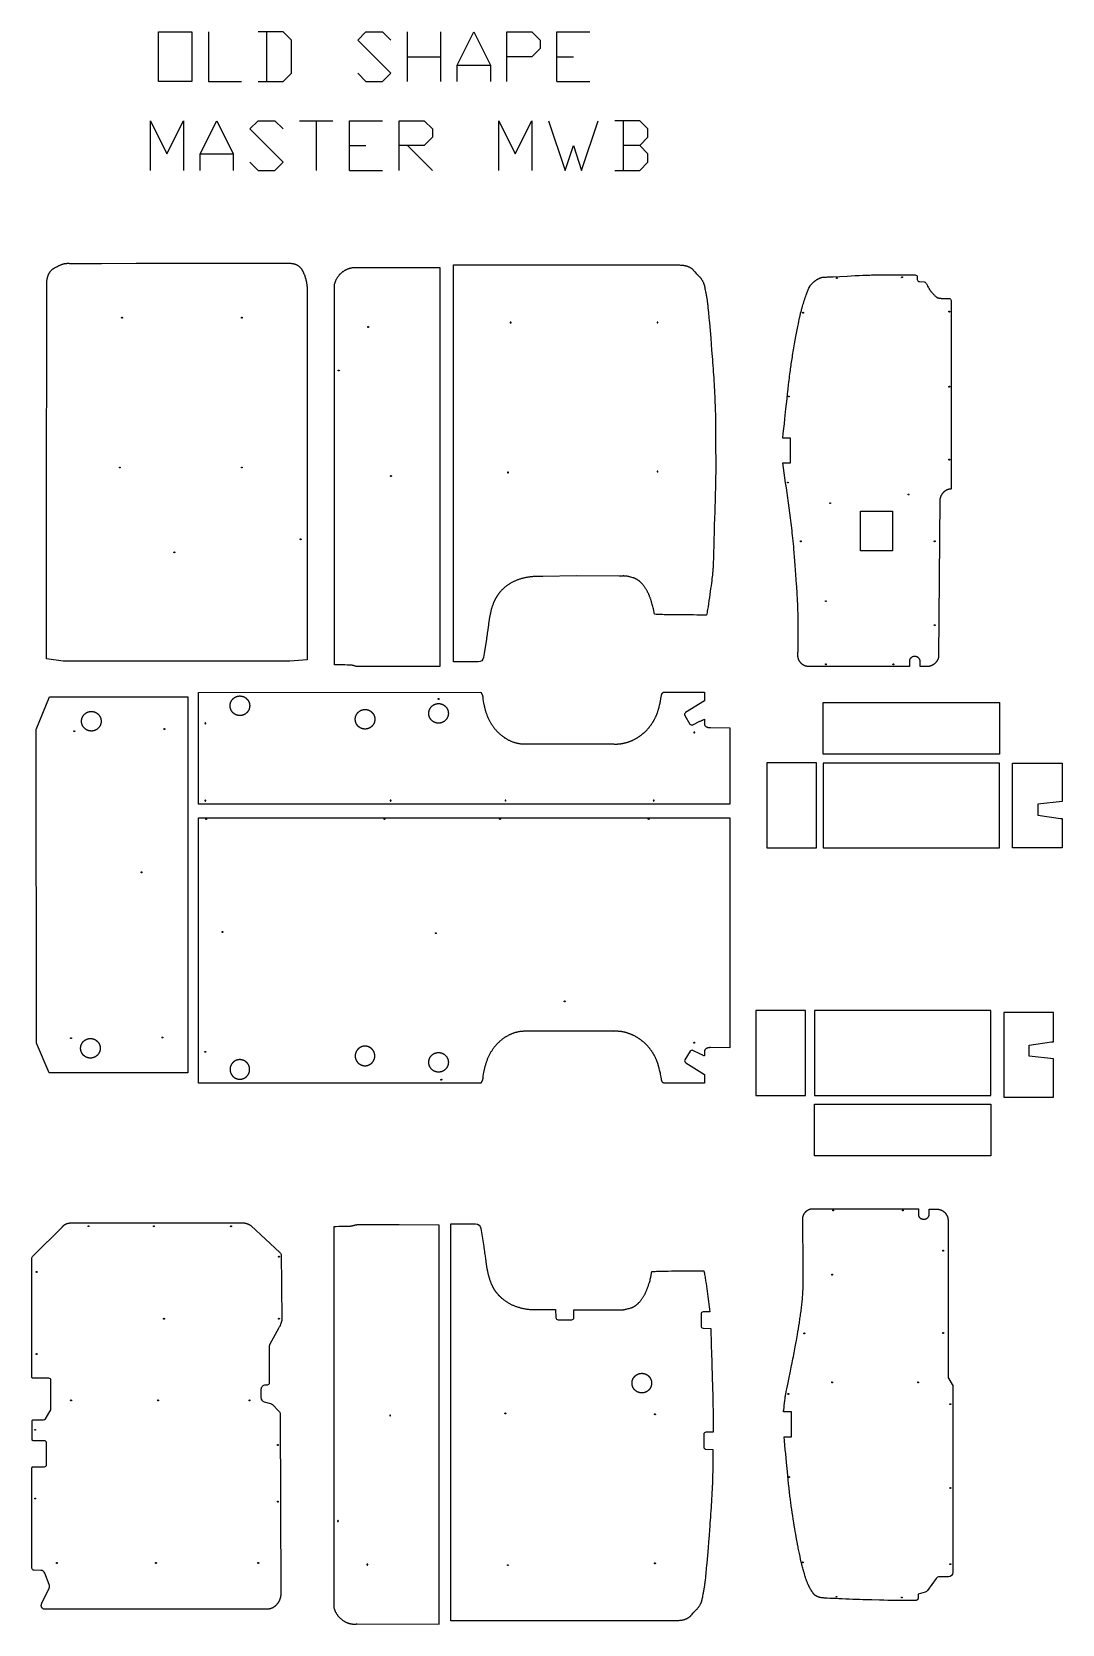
# Model space of a CAD drawing. Extents: x 361 to 5094, y -2215 to 5100.
import ezdxf

# ---------------------------------------------------------------- set-up
doc = ezdxf.new("R2010")
doc.units = 0
doc.layers.add('Default Layer', color=1, linetype='CONTINUOUS')

msp = doc.modelspace()

# ---------------------------------------------------------------- linework, layer by layer
at = {"layer": 'Default Layer'}
for points in [[(943.6, 4871.4), (943.6, 5100), (1096, 5100), (1096, 4871.4), (943.6, 4871.4)], [(1625.5, 2215.7), (1546.4, 2208.8), (1025.5, 2208.8), (504.5, 2208.8), (427.8, 2220.4), (428, 2335.5), (428.1, 2461.5), (428.5, 2736), (428.8, 3023.9), (429.1, 3305.1), (429.3, 3437), (429.5, 3559.6), (429.7, 3670.5), (429.9, 3767.2), (430, 3809.4), (430.1, 3847.2), (430.2, 3880.1), (430.3, 3907.9), (430.4, 3930.3), (430.6, 3946.9), (430.6, 3953), (430.7, 3957.5), (430.8, 3960.4), (430.8, 3961.2), (430.8, 3961.6), (431.1, 3963.4), (431.5, 3965.3), (431.9, 3967.1), (432.3, 3968.9), (432.8, 3970.8), (433.3, 3972.6), (433.9, 3974.5), (434.5, 3976.3), (435.1, 3978.1), (435.7, 3979.8), (436.3, 3981.5), (437, 3983.1), (437.7, 3984.7), (438.3, 3986.2), (439, 3987.7), (439.7, 3989), (440.4, 3990.3), (441.1, 3991.6), (441.9, 3992.9), (442.7, 3994.2), (443.5, 3995.4), (444.3, 3996.7), (445.2, 3997.9), (446, 3999.1), (447, 4000.2), (447.9, 4001.4), (448.9, 4002.5), (449.8, 4003.6), (450.9, 4004.7), (451.9, 4005.8), (453, 4006.8), (454, 4007.8), (454.6, 4008.3), (455.2, 4008.8), (455.8, 4009.3), (456.4, 4009.8), (457.8, 4010.7), (459.2, 4011.7), (460.7, 4012.6), (462.2, 4013.5), (463.7, 4014.4), (465.2, 4015.3), (466.7, 4016.1), (468.2, 4016.9), (471.1, 4018.4), (473.7, 4019.7), (475.9, 4020.9), (479.8, 4023), (481.7, 4024), (483.7, 4025), (485.7, 4026), (487.7, 4027), (489.7, 4027.9), (491.7, 4028.8), (493.9, 4029.7), (496.3, 4030.6), (498.9, 4031.6), (500.3, 4032.1), (501.7, 4032.6), (503.1, 4033.1), (504.6, 4033.6), (506.1, 4034), (507.5, 4034.4), (509, 4034.8), (510.5, 4035.2), (512, 4035.5), (513.5, 4035.8), (515, 4036), (516.5, 4036.2), (518.1, 4036.3), (519.8, 4036.4), (521.5, 4036.5), (523.3, 4036.6), (525, 4036.6), (526.8, 4036.6), (530.5, 4036.6), (534.1, 4036.5), (537.6, 4036.5), (541.1, 4036.5), (608, 4036.5), (681.2, 4036.5), (840.7, 4036.6), (1007.9, 4036.8), (1171.3, 4036.9), (1247.9, 4036.9), (1319.2, 4037), (1383.7, 4037), (1440, 4037), (1486.7, 4036.9), (1505.9, 4036.9), (1522.2, 4036.8), (1535.4, 4036.7), (1545.2, 4036.7), (1548.8, 4036.6), (1551.5, 4036.6), (1553.3, 4036.5), (1553.9, 4036.5), (1554.2, 4036.5), (1555.7, 4036.3), (1557.2, 4036), (1558.6, 4035.8), (1560.1, 4035.5), (1561.6, 4035.2), (1563.1, 4034.9), (1564.6, 4034.5), (1566.1, 4034.1), (1567.5, 4033.7), (1569, 4033.3), (1570.4, 4032.8), (1571.8, 4032.3), (1573.2, 4031.8), (1574.6, 4031.2), (1576, 4030.5), (1577.3, 4029.8), (1578.7, 4029.1), (1580, 4028.3), (1581.4, 4027.4), (1582.8, 4026.5), (1584.3, 4025.5), (1585.7, 4024.4), (1587.1, 4023.3), (1588.6, 4022.2), (1590, 4021), (1591.4, 4019.7), (1592.7, 4018.5), (1594, 4017.2), (1595.3, 4015.9), (1596.6, 4014.5), (1597.7, 4013.2), (1598.9, 4011.8), (1599.4, 4011.1), (1599.9, 4010.4), (1600.5, 4009.7), (1601, 4009), (1602, 4007.4), (1602.9, 4005.9), (1603.9, 4004.3), (1604.8, 4002.7), (1605.6, 4001), (1606.5, 3999.3), (1607.3, 3997.6), (1608.1, 3995.9), (1608.8, 3994.1), (1609.6, 3992.4), (1611, 3988.9), (1612.4, 3985.4), (1613.1, 3983.6), (1613.8, 3981.9), (1614.4, 3980.1), (1615, 3978.2), (1615.7, 3976.4), (1616.3, 3974.5), (1616.8, 3972.6), (1617.4, 3970.6), (1618, 3968.7), (1618.5, 3966.8), (1619, 3964.8), (1619.5, 3962.9), (1620, 3960.9), (1620.4, 3959), (1620.9, 3957), (1621.3, 3955.1), (1621.7, 3953.1), (1622.1, 3951.2), (1622.4, 3949.2), (1622.8, 3947.3), (1623.1, 3945.3), (1623.4, 3943.3), (1623.7, 3941.4), (1624, 3939.4), (1624.2, 3937.4), (1624.5, 3935.4), (1624.7, 3933.4), (1624.9, 3931.4), (1625.1, 3929.4), (1625.3, 3927.4), (1625.4, 3925.5), (1625.6, 3923.5), (1625.6, 3922.2), (1625.6, 3919.2), (1625.7, 3908.8), (1625.7, 3892.4), (1625.8, 3870.4), (1625.8, 3810.7), (1625.8, 3732.2), (1625.9, 3637.3), (1625.9, 3528.5), (1625.8, 3279.1), (1625.6, 2721.2), (1625.6, 2452.1), (1625.5, 2215.7)], [(2235.2, 2184.6), (2052.3, 2184.1), (1987.2, 2183.9), (1937.2, 2183.8), (1917.4, 2183.8), (1900.8, 2183.8), (1887.1, 2183.8), (1876.1, 2183.9), (1867.5, 2184), (1864.1, 2184), (1861.3, 2184.1), (1859, 2184.1), (1857.1, 2184.2), (1855.7, 2184.3), (1854.8, 2184.4), (1854, 2184.5), (1853.3, 2184.6), (1851.8, 2184.8), (1850.3, 2185.2), (1848.9, 2185.5), (1847.4, 2185.9), (1845.9, 2186.3), (1843, 2187.1), (1840.1, 2188), (1838.7, 2188.4), (1837.2, 2188.8), (1835.8, 2189.2), (1834.3, 2189.5), (1832.8, 2189.8), (1831.3, 2190), (1830.5, 2190.1), (1829.4, 2190.2), (1828.1, 2190.3), (1826.7, 2190.4), (1823.3, 2190.6), (1819.2, 2190.7), (1814.7, 2190.9), (1809.6, 2191.1), (1798.4, 2191.4), (1786.4, 2191.7), (1774.2, 2191.9), (1762.3, 2192.2), (1756.8, 2192.4), (1751.6, 2192.5), (1751.6, 3938.7), (1752.1, 3940.9), (1752.6, 3943.2), (1753.2, 3945.4), (1753.9, 3947.5), (1754.5, 3949.7), (1755.3, 3951.8), (1756.1, 3953.9), (1756.9, 3956), (1757.8, 3958.1), (1758.8, 3960.2), (1759.8, 3962.2), (1760.8, 3964.2), (1761.9, 3966.2), (1763, 3968.2), (1764.2, 3970.1), (1765.4, 3972), (1766.7, 3973.9), (1768, 3975.8), (1769.3, 3977.6), (1770.7, 3979.4), (1772.2, 3981.1), (1773.6, 3982.9), (1775.1, 3984.6), (1776.7, 3986.2), (1778.2, 3987.9), (1779.9, 3989.5), (1781.5, 3991), (1783.2, 3992.6), (1784.9, 3994.1), (1786.6, 3995.5), (1788.4, 3996.9), (1790.2, 3998.3), (1792, 3999.6), (1793.9, 4000.9), (1795.8, 4002.2), (1797.7, 4003.4), (1799.6, 4004.6), (1801.6, 4005.7), (1803.6, 4006.8), (1805.6, 4007.8), (1807.6, 4008.8), (1809.7, 4009.7), (1811.8, 4010.6), (1813.9, 4011.5), (1816, 4012.3), (1818.1, 4013), (1820.3, 4013.7), (1822.4, 4014.4), (1824.6, 4015), (1826.8, 4015.5), (1829, 4016), (1831.2, 4016.4), (1833.5, 4016.8), (1835.7, 4017.1), (1838, 4017.3), (1840.2, 4017.5), (1842.5, 4017.7), (1843.6, 4017.7), (1844.8, 4017.8), (1845.9, 4017.8), (1847.1, 4017.8), (1848.2, 4017.8), (1849.3, 4017.7), (1850.5, 4017.7), (1851.6, 4017.6), (1852.8, 4017.6), (1853.9, 4017.5), (1855.1, 4017.4), (1856.2, 4017.3), (1857.4, 4017.1), (1858.6, 4017), (2235.2, 4017.9), (2235.2, 2184.6)], [(4058.6, 3966.6), (4058.4, 3966.6), (4058.2, 3966.7), (4058, 3966.7), (4057.8, 3966.8), (4057.7, 3966.9), (4057.5, 3967), (4057.3, 3967.1), (4057.2, 3967.2), (4057.1, 3967.3), (4056.9, 3967.5), (4056.8, 3967.7), (4056.8, 3967.8), (4056.7, 3968), (4056.6, 3968.2), (4056.6, 3968.4), (4056.6, 3968.6), (4056.6, 3968.8), (4056.6, 3969), (4056.7, 3969.2), (4056.8, 3969.4), (4056.8, 3969.6), (4056.9, 3969.7), (4057.1, 3969.9), (4057.2, 3970), (4057.3, 3970.2), (4057.5, 3970.3), (4057.7, 3970.4), (4057.8, 3970.5), (4058, 3970.5), (4058.2, 3970.6), (4058.4, 3970.6), (4058.6, 3970.6), (4058.8, 3970.6), (4059, 3970.6), (4059.2, 3970.5), (4059.4, 3970.5), (4059.6, 3970.4), (4059.7, 3970.3), (4059.9, 3970.2), (4060, 3970), (4060.1, 3969.9), (4060.3, 3969.7), (4060.4, 3969.6), (4060.4, 3969.4), (4060.5, 3969.2), (4060.6, 3969), (4060.6, 3968.8), (4060.6, 3968.6), (4060.6, 3968.4), (4060.6, 3968.2), (4060.5, 3968), (4060.4, 3967.8), (4060.4, 3967.7), (4060.3, 3967.5), (4060.1, 3967.3), (4060, 3967.2), (4059.9, 3967.1), (4059.7, 3967), (4059.6, 3966.9), (4059.4, 3966.8), (4059.2, 3966.7), (4059, 3966.7), (4058.8, 3966.6), (4058.6, 3966.6)], [(4358.6, 3970.6), (4358.4, 3970.6), (4358.2, 3970.7), (4358, 3970.7), (4357.8, 3970.8), (4357.7, 3970.9), (4357.5, 3971), (4357.3, 3971.1), (4357.2, 3971.2), (4357.1, 3971.3), (4356.9, 3971.5), (4356.8, 3971.7), (4356.8, 3971.8), (4356.7, 3972), (4356.6, 3972.2), (4356.6, 3972.4), (4356.6, 3972.6), (4356.6, 3972.8), (4356.6, 3973), (4356.7, 3973.2), (4356.8, 3973.4), (4356.8, 3973.6), (4356.9, 3973.7), (4357.1, 3973.9), (4357.2, 3974), (4357.3, 3974.2), (4357.5, 3974.3), (4357.7, 3974.4), (4357.8, 3974.5), (4358, 3974.5), (4358.2, 3974.6), (4358.4, 3974.6), (4358.6, 3974.6), (4358.8, 3974.6), (4359, 3974.6), (4359.2, 3974.5), (4359.4, 3974.5), (4359.6, 3974.4), (4359.7, 3974.3), (4359.9, 3974.2), (4360, 3974), (4360.1, 3973.9), (4360.3, 3973.7), (4360.4, 3973.6), (4360.4, 3973.4), (4360.5, 3973.2), (4360.6, 3973), (4360.6, 3972.8), (4360.6, 3972.6), (4360.6, 3972.4), (4360.6, 3972.2), (4360.5, 3972), (4360.4, 3971.8), (4360.4, 3971.7), (4360.3, 3971.5), (4360.1, 3971.3), (4360, 3971.2), (4359.9, 3971.1), (4359.7, 3971), (4359.6, 3970.9), (4359.4, 3970.8), (4359.2, 3970.7), (4359, 3970.7), (4358.8, 3970.6), (4358.6, 3970.6)], [(3903.6, 3807.6), (3903.4, 3807.6), (3903.2, 3807.7), (3903, 3807.7), (3902.8, 3807.8), (3902.7, 3807.9), (3902.5, 3808), (3902.3, 3808.1), (3902.2, 3808.2), (3902.1, 3808.3), (3901.9, 3808.5), (3901.8, 3808.7), (3901.8, 3808.8), (3901.7, 3809), (3901.6, 3809.2), (3901.6, 3809.4), (3901.6, 3809.6), (3901.6, 3809.8), (3901.6, 3810), (3901.7, 3810.2), (3901.8, 3810.4), (3901.8, 3810.6), (3901.9, 3810.7), (3902.1, 3810.9), (3902.2, 3811), (3902.3, 3811.2), (3902.5, 3811.3), (3902.7, 3811.4), (3902.8, 3811.5), (3903, 3811.5), (3903.2, 3811.6), (3903.4, 3811.6), (3903.6, 3811.6), (3903.8, 3811.6), (3904, 3811.6), (3904.2, 3811.5), (3904.4, 3811.5), (3904.6, 3811.4), (3904.7, 3811.3), (3904.9, 3811.2), (3905, 3811), (3905.1, 3810.9), (3905.3, 3810.7), (3905.4, 3810.6), (3905.4, 3810.4), (3905.5, 3810.2), (3905.6, 3810), (3905.6, 3809.8), (3905.6, 3809.6), (3905.6, 3809.4), (3905.6, 3809.2), (3905.5, 3809), (3905.4, 3808.8), (3905.4, 3808.7), (3905.3, 3808.5), (3905.1, 3808.3), (3905, 3808.2), (3904.9, 3808.1), (3904.7, 3808), (3904.6, 3807.9), (3904.4, 3807.8), (3904.2, 3807.7), (3904, 3807.7), (3903.8, 3807.6), (3903.6, 3807.6)], [(4575.4, 3812.6), (4575.2, 3812.6), (4575, 3812.7), (4574.8, 3812.7), (4574.6, 3812.8), (4574.4, 3812.9), (4574.2, 3813), (4574.1, 3813.1), (4574, 3813.2), (4573.8, 3813.3), (4573.7, 3813.5), (4573.6, 3813.7), (4573.5, 3813.8), (4573.5, 3814), (4573.4, 3814.2), (4573.4, 3814.4), (4573.4, 3814.6), (4573.4, 3814.8), (4573.4, 3815), (4573.5, 3815.2), (4573.5, 3815.4), (4573.6, 3815.6), (4573.7, 3815.7), (4573.8, 3815.9), (4574, 3816), (4574.1, 3816.2), (4574.2, 3816.3), (4574.4, 3816.4), (4574.6, 3816.5), (4574.8, 3816.5), (4575, 3816.6), (4575.2, 3816.6), (4575.4, 3816.6), (4575.6, 3816.6), (4575.8, 3816.6), (4576, 3816.5), (4576.1, 3816.5), (4576.3, 3816.4), (4576.5, 3816.3), (4576.6, 3816.2), (4576.8, 3816), (4576.9, 3815.9), (4577, 3815.7), (4577.1, 3815.6), (4577.2, 3815.4), (4577.3, 3815.2), (4577.3, 3815), (4577.4, 3814.8), (4577.4, 3814.6), (4577.4, 3814.4), (4577.3, 3814.2), (4577.3, 3814), (4577.2, 3813.8), (4577.1, 3813.7), (4577, 3813.5), (4576.9, 3813.3), (4576.8, 3813.2), (4576.6, 3813.1), (4576.5, 3813), (4576.3, 3812.9), (4576.1, 3812.8), (4576, 3812.7), (4575.8, 3812.7), (4575.6, 3812.6), (4575.4, 3812.6)], [(775.6, 3784.8), (775.4, 3784.8), (775.2, 3784.9), (775, 3784.9), (774.8, 3785), (774.6, 3785.1), (774.5, 3785.2), (774.3, 3785.3), (774.2, 3785.4), (774, 3785.6), (773.9, 3785.7), (773.8, 3785.9), (773.7, 3786.1), (773.7, 3786.2), (773.6, 3786.4), (773.6, 3786.6), (773.6, 3786.8), (773.6, 3787), (773.6, 3787.2), (773.7, 3787.4), (773.7, 3787.6), (773.8, 3787.8), (773.9, 3787.9), (774, 3788.1), (774.2, 3788.2), (774.3, 3788.4), (774.5, 3788.5), (774.6, 3788.6), (774.8, 3788.7), (775, 3788.7), (775.2, 3788.8), (775.4, 3788.8), (775.6, 3788.8), (775.8, 3788.8), (776, 3788.8), (776.2, 3788.7), (776.3, 3788.7), (776.5, 3788.6), (776.7, 3788.5), (776.8, 3788.4), (777, 3788.2), (777.1, 3788.1), (777.2, 3787.9), (777.3, 3787.8), (777.4, 3787.6), (777.5, 3787.4), (777.5, 3787.2), (777.6, 3787), (777.6, 3786.8), (777.6, 3786.6), (777.5, 3786.4), (777.5, 3786.2), (777.4, 3786.1), (777.3, 3785.9), (777.2, 3785.7), (777.1, 3785.6), (777, 3785.4), (776.8, 3785.3), (776.7, 3785.2), (776.5, 3785.1), (776.3, 3785), (776.2, 3784.9), (776, 3784.9), (775.8, 3784.8), (775.6, 3784.8)], [(1325.6, 3784.8), (1325.4, 3784.8), (1325.2, 3784.9), (1325, 3784.9), (1324.8, 3785), (1324.6, 3785.1), (1324.5, 3785.2), (1324.3, 3785.3), (1324.2, 3785.4), (1324, 3785.6), (1323.9, 3785.7), (1323.8, 3785.9), (1323.7, 3786.1), (1323.7, 3786.2), (1323.6, 3786.4), (1323.6, 3786.6), (1323.6, 3786.8), (1323.6, 3787), (1323.6, 3787.2), (1323.7, 3787.4), (1323.7, 3787.6), (1323.8, 3787.8), (1323.9, 3787.9), (1324, 3788.1), (1324.2, 3788.2), (1324.3, 3788.4), (1324.5, 3788.5), (1324.6, 3788.6), (1324.8, 3788.7), (1325, 3788.7), (1325.2, 3788.8), (1325.4, 3788.8), (1325.6, 3788.8), (1325.8, 3788.8), (1326, 3788.8), (1326.2, 3788.7), (1326.3, 3788.7), (1326.5, 3788.6), (1326.7, 3788.5), (1326.8, 3788.4), (1327, 3788.2), (1327.1, 3788.1), (1327.2, 3787.9), (1327.3, 3787.8), (1327.4, 3787.6), (1327.5, 3787.4), (1327.5, 3787.2), (1327.6, 3787), (1327.6, 3786.8), (1327.6, 3786.6), (1327.5, 3786.4), (1327.5, 3786.2), (1327.4, 3786.1), (1327.3, 3785.9), (1327.2, 3785.7), (1327.1, 3785.6), (1327, 3785.4), (1326.8, 3785.3), (1326.7, 3785.2), (1326.5, 3785.1), (1326.3, 3785), (1326.2, 3784.9), (1326, 3784.9), (1325.8, 3784.8), (1325.6, 3784.8)], [(1905.8, 3742.2), (1905.6, 3742.2), (1905.4, 3742.2), (1905.2, 3742.3), (1905, 3742.3), (1904.8, 3742.4), (1904.7, 3742.5), (1904.5, 3742.6), (1904.4, 3742.8), (1904.2, 3742.9), (1904.1, 3743.1), (1904, 3743.2), (1903.9, 3743.4), (1903.9, 3743.6), (1903.8, 3743.8), (1903.8, 3744), (1903.8, 3744.2), (1903.8, 3744.4), (1903.8, 3744.6), (1903.9, 3744.8), (1903.9, 3745), (1904, 3745.1), (1904.1, 3745.3), (1904.2, 3745.5), (1904.4, 3745.6), (1904.5, 3745.7), (1904.7, 3745.8), (1904.8, 3745.9), (1905, 3746), (1905.2, 3746.1), (1905.4, 3746.1), (1905.6, 3746.2), (1905.8, 3746.2), (1906, 3746.2), (1906.2, 3746.1), (1906.4, 3746.1), (1906.6, 3746), (1906.7, 3745.9), (1906.9, 3745.8), (1907, 3745.7), (1907.2, 3745.6), (1907.3, 3745.5), (1907.4, 3745.3), (1907.5, 3745.1), (1907.6, 3745), (1907.7, 3744.8), (1907.7, 3744.6), (1907.8, 3744.4), (1907.8, 3744.2), (1907.8, 3744), (1907.7, 3743.8), (1907.7, 3743.6), (1907.6, 3743.4), (1907.5, 3743.2), (1907.4, 3743.1), (1907.3, 3742.9), (1907.2, 3742.8), (1907, 3742.6), (1906.9, 3742.5), (1906.7, 3742.4), (1906.6, 3742.3), (1906.4, 3742.3), (1906.2, 3742.2), (1906, 3742.2), (1905.8, 3742.2)], [(2560.4, 3762.4), (2560.6, 3762.5), (2560.8, 3762.5), (2561, 3762.5), (2561.2, 3762.6), (2561.4, 3762.7), (2561.5, 3762.8), (2561.7, 3762.9), (2561.8, 3763), (2562, 3763.2), (2562.1, 3763.3), (2562.2, 3763.5), (2562.3, 3763.7), (2562.3, 3763.9), (2562.4, 3764), (2562.4, 3764.2), (2562.4, 3764.4), (2562.4, 3764.7), (2562.4, 3764.8), (2562.3, 3765), (2562.3, 3765.2), (2562.2, 3765.4), (2562.1, 3765.6), (2562, 3765.7), (2561.8, 3765.9), (2561.7, 3766), (2561.5, 3766.1), (2561.4, 3766.2), (2561.2, 3766.3), (2561, 3766.4), (2560.8, 3766.4), (2560.6, 3766.4), (2560.4, 3766.4), (2560.2, 3766.4), (2560, 3766.4), (2559.8, 3766.4), (2559.7, 3766.3), (2559.5, 3766.2), (2559.3, 3766.1), (2559.2, 3766), (2559, 3765.9), (2558.9, 3765.7), (2558.8, 3765.6), (2558.7, 3765.4), (2558.6, 3765.2), (2558.5, 3765), (2558.5, 3764.8), (2558.4, 3764.7), (2558.4, 3764.4), (2558.4, 3764.2), (2558.5, 3764), (2558.5, 3763.9), (2558.6, 3763.7), (2558.7, 3763.5), (2558.8, 3763.3), (2558.9, 3763.2), (2559, 3763), (2559.2, 3762.9), (2559.3, 3762.8), (2559.5, 3762.7), (2559.7, 3762.6), (2559.8, 3762.5), (2560, 3762.5), (2560.2, 3762.5), (2560.4, 3762.4)], [(3235.4, 3762.6), (3235.6, 3762.6), (3235.8, 3762.7), (3236, 3762.7), (3236.2, 3762.8), (3236.3, 3762.9), (3236.5, 3763), (3236.7, 3763.1), (3236.8, 3763.2), (3236.9, 3763.4), (3237, 3763.5), (3237.1, 3763.7), (3237.2, 3763.8), (3237.3, 3764), (3237.3, 3764.2), (3237.4, 3764.4), (3237.4, 3764.6), (3237.4, 3764.8), (3237.3, 3765), (3237.3, 3765.2), (3237.2, 3765.4), (3237.1, 3765.6), (3237, 3765.7), (3236.9, 3765.9), (3236.8, 3766), (3236.7, 3766.2), (3236.5, 3766.3), (3236.3, 3766.4), (3236.2, 3766.5), (3236, 3766.5), (3235.8, 3766.6), (3235.6, 3766.6), (3235.4, 3766.6), (3235.2, 3766.6), (3235, 3766.6), (3234.8, 3766.5), (3234.6, 3766.5), (3234.4, 3766.4), (3234.3, 3766.3), (3234.1, 3766.2), (3234, 3766), (3233.8, 3765.9), (3233.7, 3765.7), (3233.6, 3765.6), (3233.5, 3765.4), (3233.5, 3765.2), (3233.4, 3765), (3233.4, 3764.8), (3233.4, 3764.6), (3233.4, 3764.4), (3233.4, 3764.2), (3233.5, 3764), (3233.5, 3763.8), (3233.6, 3763.7), (3233.7, 3763.5), (3233.8, 3763.4), (3234, 3763.2), (3234.1, 3763.1), (3234.3, 3763), (3234.4, 3762.9), (3234.6, 3762.8), (3234.8, 3762.7), (3235, 3762.7), (3235.2, 3762.6), (3235.4, 3762.6)], [(1770.8, 3542.2), (1770.6, 3542.2), (1770.4, 3542.2), (1770.2, 3542.3), (1770, 3542.3), (1769.8, 3542.4), (1769.7, 3542.5), (1769.5, 3542.6), (1769.4, 3542.8), (1769.2, 3542.9), (1769.1, 3543.1), (1769, 3543.2), (1768.9, 3543.4), (1768.9, 3543.6), (1768.8, 3543.8), (1768.8, 3544), (1768.8, 3544.2), (1768.8, 3544.4), (1768.8, 3544.6), (1768.9, 3544.8), (1768.9, 3545), (1769, 3545.1), (1769.1, 3545.3), (1769.2, 3545.5), (1769.4, 3545.6), (1769.5, 3545.7), (1769.7, 3545.8), (1769.8, 3545.9), (1770, 3546), (1770.2, 3546.1), (1770.4, 3546.1), (1770.6, 3546.2), (1770.8, 3546.2), (1771, 3546.2), (1771.2, 3546.1), (1771.4, 3546.1), (1771.6, 3546), (1771.7, 3545.9), (1771.9, 3545.8), (1772, 3545.7), (1772.2, 3545.6), (1772.3, 3545.5), (1772.4, 3545.3), (1772.5, 3545.1), (1772.6, 3545), (1772.7, 3544.8), (1772.7, 3544.6), (1772.8, 3544.4), (1772.8, 3544.2), (1772.8, 3544), (1772.7, 3543.8), (1772.7, 3543.6), (1772.6, 3543.4), (1772.5, 3543.2), (1772.4, 3543.1), (1772.3, 3542.9), (1772.2, 3542.8), (1772, 3542.6), (1771.9, 3542.5), (1771.7, 3542.4), (1771.6, 3542.3), (1771.4, 3542.3), (1771.2, 3542.2), (1771, 3542.2), (1770.8, 3542.2)], [(4575.4, 3467.6), (4575.2, 3467.6), (4575, 3467.7), (4574.8, 3467.7), (4574.6, 3467.8), (4574.4, 3467.9), (4574.2, 3468), (4574.1, 3468.1), (4574, 3468.2), (4573.8, 3468.3), (4573.7, 3468.5), (4573.6, 3468.7), (4573.5, 3468.8), (4573.5, 3469), (4573.4, 3469.2), (4573.4, 3469.4), (4573.4, 3469.6), (4573.4, 3469.8), (4573.4, 3470), (4573.5, 3470.2), (4573.5, 3470.4), (4573.6, 3470.6), (4573.7, 3470.7), (4573.8, 3470.9), (4574, 3471), (4574.1, 3471.2), (4574.2, 3471.3), (4574.4, 3471.4), (4574.6, 3471.5), (4574.8, 3471.5), (4575, 3471.6), (4575.2, 3471.6), (4575.4, 3471.6), (4575.6, 3471.6), (4575.8, 3471.6), (4576, 3471.5), (4576.1, 3471.5), (4576.3, 3471.4), (4576.5, 3471.3), (4576.6, 3471.2), (4576.8, 3471), (4576.9, 3470.9), (4577, 3470.7), (4577.1, 3470.6), (4577.2, 3470.4), (4577.3, 3470.2), (4577.3, 3470), (4577.4, 3469.8), (4577.4, 3469.6), (4577.4, 3469.4), (4577.3, 3469.2), (4577.3, 3469), (4577.2, 3468.8), (4577.1, 3468.7), (4577, 3468.5), (4576.9, 3468.3), (4576.8, 3468.2), (4576.6, 3468.1), (4576.5, 3468), (4576.3, 3467.9), (4576.1, 3467.8), (4576, 3467.7), (4575.8, 3467.7), (4575.6, 3467.6), (4575.4, 3467.6)], [(3838.6, 3422.6), (3838.4, 3422.6), (3838.2, 3422.7), (3838, 3422.7), (3837.8, 3422.8), (3837.7, 3422.9), (3837.5, 3423), (3837.3, 3423.1), (3837.2, 3423.2), (3837.1, 3423.3), (3836.9, 3423.5), (3836.8, 3423.7), (3836.8, 3423.8), (3836.7, 3424), (3836.6, 3424.2), (3836.6, 3424.4), (3836.6, 3424.6), (3836.6, 3424.8), (3836.6, 3425), (3836.7, 3425.2), (3836.8, 3425.4), (3836.8, 3425.6), (3836.9, 3425.7), (3837.1, 3425.9), (3837.2, 3426), (3837.3, 3426.2), (3837.5, 3426.3), (3837.7, 3426.4), (3837.8, 3426.5), (3838, 3426.5), (3838.2, 3426.6), (3838.4, 3426.6), (3838.6, 3426.6), (3838.8, 3426.6), (3839, 3426.6), (3839.2, 3426.5), (3839.4, 3426.5), (3839.6, 3426.4), (3839.7, 3426.3), (3839.9, 3426.2), (3840, 3426), (3840.1, 3425.9), (3840.3, 3425.7), (3840.4, 3425.6), (3840.4, 3425.4), (3840.5, 3425.2), (3840.6, 3425), (3840.6, 3424.8), (3840.6, 3424.6), (3840.6, 3424.4), (3840.6, 3424.2), (3840.5, 3424), (3840.4, 3423.8), (3840.4, 3423.7), (3840.3, 3423.5), (3840.1, 3423.3), (3840, 3423.2), (3839.9, 3423.1), (3839.7, 3423), (3839.6, 3422.9), (3839.4, 3422.8), (3839.2, 3422.7), (3839, 3422.7), (3838.8, 3422.6), (3838.6, 3422.6)], [(765.6, 3096.8), (765.4, 3096.8), (765.2, 3096.9), (765, 3096.9), (764.8, 3097), (764.6, 3097.1), (764.5, 3097.2), (764.3, 3097.3), (764.2, 3097.4), (764, 3097.6), (763.9, 3097.7), (763.8, 3097.9), (763.7, 3098.1), (763.7, 3098.2), (763.6, 3098.4), (763.6, 3098.6), (763.6, 3098.8), (763.6, 3099), (763.6, 3099.2), (763.7, 3099.4), (763.7, 3099.6), (763.8, 3099.8), (763.9, 3099.9), (764, 3100.1), (764.2, 3100.2), (764.3, 3100.4), (764.5, 3100.5), (764.6, 3100.6), (764.8, 3100.7), (765, 3100.7), (765.2, 3100.8), (765.4, 3100.8), (765.6, 3100.8), (765.8, 3100.8), (766, 3100.8), (766.2, 3100.7), (766.3, 3100.7), (766.5, 3100.6), (766.7, 3100.5), (766.8, 3100.4), (767, 3100.2), (767.1, 3100.1), (767.2, 3099.9), (767.3, 3099.8), (767.4, 3099.6), (767.5, 3099.4), (767.5, 3099.2), (767.6, 3099), (767.6, 3098.8), (767.6, 3098.6), (767.5, 3098.4), (767.5, 3098.2), (767.4, 3098.1), (767.3, 3097.9), (767.2, 3097.7), (767.1, 3097.6), (767, 3097.4), (766.8, 3097.3), (766.7, 3097.2), (766.5, 3097.1), (766.3, 3097), (766.2, 3096.9), (766, 3096.9), (765.8, 3096.8), (765.6, 3096.8)], [(1325.6, 3096.8), (1325.4, 3096.8), (1325.2, 3096.9), (1325, 3096.9), (1324.8, 3097), (1324.6, 3097.1), (1324.5, 3097.2), (1324.3, 3097.3), (1324.2, 3097.4), (1324, 3097.6), (1323.9, 3097.7), (1323.8, 3097.9), (1323.7, 3098.1), (1323.7, 3098.2), (1323.6, 3098.4), (1323.6, 3098.6), (1323.6, 3098.8), (1323.6, 3099), (1323.6, 3099.2), (1323.7, 3099.4), (1323.7, 3099.6), (1323.8, 3099.8), (1323.9, 3099.9), (1324, 3100.1), (1324.2, 3100.2), (1324.3, 3100.4), (1324.5, 3100.5), (1324.6, 3100.6), (1324.8, 3100.7), (1325, 3100.7), (1325.2, 3100.8), (1325.4, 3100.8), (1325.6, 3100.8), (1325.8, 3100.8), (1326, 3100.8), (1326.2, 3100.7), (1326.3, 3100.7), (1326.5, 3100.6), (1326.7, 3100.5), (1326.8, 3100.4), (1327, 3100.2), (1327.1, 3100.1), (1327.2, 3099.9), (1327.3, 3099.8), (1327.4, 3099.6), (1327.5, 3099.4), (1327.5, 3099.2), (1327.6, 3099), (1327.6, 3098.8), (1327.6, 3098.6), (1327.5, 3098.4), (1327.5, 3098.2), (1327.4, 3098.1), (1327.3, 3097.9), (1327.2, 3097.7), (1327.1, 3097.6), (1327, 3097.4), (1326.8, 3097.3), (1326.7, 3097.2), (1326.5, 3097.1), (1326.3, 3097), (1326.2, 3096.9), (1326, 3096.9), (1325.8, 3096.8), (1325.6, 3096.8)], [(2548.2, 3073.7), (2548.4, 3073.7), (2548.6, 3073.8), (2548.8, 3073.8), (2549, 3073.9), (2549.2, 3074), (2549.4, 3074.1), (2549.5, 3074.2), (2549.7, 3074.3), (2549.8, 3074.4), (2549.9, 3074.6), (2550, 3074.8), (2550.1, 3074.9), (2550.2, 3075.1), (2550.2, 3075.3), (2550.2, 3075.5), (2550.2, 3075.7), (2550.2, 3075.9), (2550.2, 3076.1), (2550.2, 3076.3), (2550.1, 3076.5), (2550, 3076.7), (2549.9, 3076.8), (2549.8, 3077), (2549.7, 3077.1), (2549.5, 3077.3), (2549.4, 3077.4), (2549.2, 3077.5), (2549, 3077.6), (2548.8, 3077.6), (2548.6, 3077.7), (2548.4, 3077.7), (2548.2, 3077.7), (2548, 3077.7), (2547.8, 3077.7), (2547.6, 3077.6), (2547.5, 3077.6), (2547.3, 3077.5), (2547.1, 3077.4), (2547, 3077.3), (2546.8, 3077.1), (2546.7, 3077), (2546.6, 3076.8), (2546.5, 3076.7), (2546.4, 3076.5), (2546.3, 3076.3), (2546.3, 3076.1), (2546.3, 3075.9), (2546.2, 3075.7), (2546.3, 3075.5), (2546.3, 3075.3), (2546.3, 3075.1), (2546.4, 3074.9), (2546.5, 3074.8), (2546.6, 3074.6), (2546.7, 3074.4), (2546.8, 3074.3), (2547, 3074.2), (2547.1, 3074.1), (2547.3, 3074), (2547.5, 3073.9), (2547.6, 3073.8), (2547.8, 3073.8), (2548, 3073.7), (2548.2, 3073.7)], [(3235.3, 3077.9), (3235.5, 3077.9), (3235.7, 3077.9), (3235.9, 3077.9), (3236.1, 3078), (3236.3, 3078.1), (3236.4, 3078.2), (3236.6, 3078.3), (3236.7, 3078.4), (3236.9, 3078.6), (3237, 3078.7), (3237.1, 3078.9), (3237.2, 3079.1), (3237.2, 3079.3), (3237.3, 3079.5), (3237.3, 3079.7), (3237.3, 3079.9), (3237.3, 3080.1), (3237.3, 3080.3), (3237.2, 3080.5), (3237.2, 3080.6), (3237.1, 3080.8), (3237, 3081), (3236.9, 3081.1), (3236.7, 3081.3), (3236.6, 3081.4), (3236.4, 3081.5), (3236.3, 3081.6), (3236.1, 3081.7), (3235.9, 3081.8), (3235.7, 3081.8), (3235.5, 3081.8), (3235.3, 3081.9), (3235.1, 3081.8), (3234.9, 3081.8), (3234.7, 3081.8), (3234.5, 3081.7), (3234.4, 3081.6), (3234.2, 3081.5), (3234, 3081.4), (3233.9, 3081.3), (3233.8, 3081.1), (3233.7, 3081), (3233.6, 3080.8), (3233.5, 3080.6), (3233.4, 3080.5), (3233.4, 3080.3), (3233.3, 3080.1), (3233.3, 3079.9), (3233.3, 3079.7), (3233.4, 3079.5), (3233.4, 3079.3), (3233.5, 3079.1), (3233.6, 3078.9), (3233.7, 3078.7), (3233.8, 3078.6), (3233.9, 3078.4), (3234, 3078.3), (3234.2, 3078.2), (3234.4, 3078.1), (3234.5, 3078), (3234.7, 3077.9), (3234.9, 3077.9), (3235.1, 3077.9), (3235.3, 3077.9)], [(4575.4, 3132.6), (4575.2, 3132.6), (4575, 3132.7), (4574.8, 3132.7), (4574.6, 3132.8), (4574.4, 3132.9), (4574.2, 3133), (4574.1, 3133.1), (4574, 3133.2), (4573.8, 3133.3), (4573.7, 3133.5), (4573.6, 3133.7), (4573.5, 3133.8), (4573.5, 3134), (4573.4, 3134.2), (4573.4, 3134.4), (4573.4, 3134.6), (4573.4, 3134.8), (4573.4, 3135), (4573.5, 3135.2), (4573.5, 3135.4), (4573.6, 3135.6), (4573.7, 3135.7), (4573.8, 3135.9), (4574, 3136), (4574.1, 3136.2), (4574.2, 3136.3), (4574.4, 3136.4), (4574.6, 3136.5), (4574.8, 3136.5), (4575, 3136.6), (4575.2, 3136.6), (4575.4, 3136.6), (4575.6, 3136.6), (4575.8, 3136.6), (4576, 3136.5), (4576.1, 3136.5), (4576.3, 3136.4), (4576.5, 3136.3), (4576.6, 3136.2), (4576.8, 3136), (4576.9, 3135.9), (4577, 3135.7), (4577.1, 3135.6), (4577.2, 3135.4), (4577.3, 3135.2), (4577.3, 3135), (4577.4, 3134.8), (4577.4, 3134.6), (4577.4, 3134.4), (4577.3, 3134.2), (4577.3, 3134), (4577.2, 3133.8), (4577.1, 3133.7), (4577, 3133.5), (4576.9, 3133.3), (4576.8, 3133.2), (4576.6, 3133.1), (4576.5, 3133), (4576.3, 3132.9), (4576.1, 3132.8), (4576, 3132.7), (4575.8, 3132.7), (4575.6, 3132.6), (4575.4, 3132.6)], [(2010.8, 3057.2), (2010.6, 3057.2), (2010.4, 3057.2), (2010.2, 3057.3), (2010, 3057.3), (2009.8, 3057.4), (2009.7, 3057.5), (2009.5, 3057.6), (2009.4, 3057.8), (2009.2, 3057.9), (2009.1, 3058.1), (2009, 3058.2), (2008.9, 3058.4), (2008.9, 3058.6), (2008.8, 3058.8), (2008.8, 3059), (2008.8, 3059.2), (2008.8, 3059.4), (2008.8, 3059.6), (2008.9, 3059.8), (2008.9, 3060), (2009, 3060.1), (2009.1, 3060.3), (2009.2, 3060.5), (2009.4, 3060.6), (2009.5, 3060.7), (2009.7, 3060.8), (2009.8, 3060.9), (2010, 3061), (2010.2, 3061.1), (2010.4, 3061.1), (2010.6, 3061.2), (2010.8, 3061.2), (2011, 3061.2), (2011.2, 3061.1), (2011.4, 3061.1), (2011.6, 3061), (2011.7, 3060.9), (2011.9, 3060.8), (2012, 3060.7), (2012.2, 3060.6), (2012.3, 3060.5), (2012.4, 3060.3), (2012.5, 3060.1), (2012.6, 3060), (2012.7, 3059.8), (2012.7, 3059.6), (2012.8, 3059.4), (2012.8, 3059.2), (2012.8, 3059), (2012.7, 3058.8), (2012.7, 3058.6), (2012.6, 3058.4), (2012.5, 3058.2), (2012.4, 3058.1), (2012.3, 3057.9), (2012.2, 3057.8), (2012, 3057.6), (2011.9, 3057.5), (2011.7, 3057.4), (2011.6, 3057.3), (2011.4, 3057.3), (2011.2, 3057.2), (2011, 3057.2), (2010.8, 3057.2)], [(3833.6, 3027.6), (3833.4, 3027.6), (3833.2, 3027.7), (3833, 3027.7), (3832.8, 3027.8), (3832.7, 3027.9), (3832.5, 3028), (3832.3, 3028.1), (3832.2, 3028.2), (3832.1, 3028.3), (3831.9, 3028.5), (3831.8, 3028.7), (3831.8, 3028.8), (3831.7, 3029), (3831.6, 3029.2), (3831.6, 3029.4), (3831.6, 3029.6), (3831.6, 3029.8), (3831.6, 3030), (3831.7, 3030.2), (3831.8, 3030.4), (3831.8, 3030.6), (3831.9, 3030.7), (3832.1, 3030.9), (3832.2, 3031), (3832.3, 3031.2), (3832.5, 3031.3), (3832.7, 3031.4), (3832.8, 3031.5), (3833, 3031.5), (3833.2, 3031.6), (3833.4, 3031.6), (3833.6, 3031.6), (3833.8, 3031.6), (3834, 3031.6), (3834.2, 3031.5), (3834.4, 3031.5), (3834.6, 3031.4), (3834.7, 3031.3), (3834.9, 3031.2), (3835, 3031), (3835.1, 3030.9), (3835.3, 3030.7), (3835.4, 3030.6), (3835.4, 3030.4), (3835.5, 3030.2), (3835.6, 3030), (3835.6, 3029.8), (3835.6, 3029.6), (3835.6, 3029.4), (3835.6, 3029.2), (3835.5, 3029), (3835.4, 3028.8), (3835.4, 3028.7), (3835.3, 3028.5), (3835.1, 3028.3), (3835, 3028.2), (3834.9, 3028.1), (3834.7, 3028), (3834.6, 3027.9), (3834.4, 3027.8), (3834.2, 3027.7), (3834, 3027.7), (3833.8, 3027.6), (3833.6, 3027.6)], [(4028.6, 2932.6), (4028.4, 2932.6), (4028.2, 2932.7), (4028, 2932.7), (4027.8, 2932.8), (4027.7, 2932.9), (4027.5, 2933), (4027.3, 2933.1), (4027.2, 2933.2), (4027.1, 2933.3), (4026.9, 2933.5), (4026.8, 2933.7), (4026.8, 2933.8), (4026.7, 2934), (4026.6, 2934.2), (4026.6, 2934.4), (4026.6, 2934.6), (4026.6, 2934.8), (4026.6, 2935), (4026.7, 2935.2), (4026.8, 2935.4), (4026.8, 2935.6), (4026.9, 2935.7), (4027.1, 2935.9), (4027.2, 2936), (4027.3, 2936.2), (4027.5, 2936.3), (4027.7, 2936.4), (4027.8, 2936.5), (4028, 2936.5), (4028.2, 2936.6), (4028.4, 2936.6), (4028.6, 2936.6), (4028.8, 2936.6), (4029, 2936.6), (4029.2, 2936.5), (4029.4, 2936.5), (4029.6, 2936.4), (4029.7, 2936.3), (4029.9, 2936.2), (4030, 2936), (4030.1, 2935.9), (4030.3, 2935.7), (4030.4, 2935.6), (4030.4, 2935.4), (4030.5, 2935.2), (4030.6, 2935), (4030.6, 2934.8), (4030.6, 2934.6), (4030.6, 2934.4), (4030.6, 2934.2), (4030.5, 2934), (4030.4, 2933.8), (4030.4, 2933.7), (4030.3, 2933.5), (4030.1, 2933.3), (4030, 2933.2), (4029.9, 2933.1), (4029.7, 2933), (4029.6, 2932.9), (4029.4, 2932.8), (4029.2, 2932.7), (4029, 2932.7), (4028.8, 2932.6), (4028.6, 2932.6)], [(4388.6, 2972.6), (4388.4, 2972.6), (4388.2, 2972.7), (4388, 2972.7), (4387.8, 2972.8), (4387.7, 2972.9), (4387.5, 2973), (4387.3, 2973.1), (4387.2, 2973.2), (4387.1, 2973.3), (4386.9, 2973.5), (4386.8, 2973.7), (4386.8, 2973.8), (4386.7, 2974), (4386.6, 2974.2), (4386.6, 2974.4), (4386.6, 2974.6), (4386.6, 2974.8), (4386.6, 2975), (4386.7, 2975.2), (4386.8, 2975.4), (4386.8, 2975.6), (4386.9, 2975.7), (4387.1, 2975.9), (4387.2, 2976), (4387.3, 2976.2), (4387.5, 2976.3), (4387.7, 2976.4), (4387.8, 2976.5), (4388, 2976.5), (4388.2, 2976.6), (4388.4, 2976.6), (4388.6, 2976.6), (4388.8, 2976.6), (4389, 2976.6), (4389.2, 2976.5), (4389.4, 2976.5), (4389.6, 2976.4), (4389.7, 2976.3), (4389.9, 2976.2), (4390, 2976), (4390.1, 2975.9), (4390.3, 2975.7), (4390.4, 2975.6), (4390.4, 2975.4), (4390.5, 2975.2), (4390.6, 2975), (4390.6, 2974.8), (4390.6, 2974.6), (4390.6, 2974.4), (4390.6, 2974.2), (4390.5, 2974), (4390.4, 2973.8), (4390.4, 2973.7), (4390.3, 2973.5), (4390.1, 2973.3), (4390, 2973.2), (4389.9, 2973.1), (4389.7, 2973), (4389.6, 2972.9), (4389.4, 2972.8), (4389.2, 2972.7), (4389, 2972.7), (4388.8, 2972.6), (4388.6, 2972.6)], [(4314.3, 2897.7), (4314.3, 2715.8), (4167.8, 2715.8), (4168, 2897.9), (4314.3, 2897.7)], [(1015.6, 2706.8), (1015.4, 2706.8), (1015.2, 2706.9), (1015, 2706.9), (1014.8, 2707), (1014.6, 2707.1), (1014.5, 2707.2), (1014.3, 2707.3), (1014.2, 2707.4), (1014, 2707.6), (1013.9, 2707.7), (1013.8, 2707.9), (1013.7, 2708.1), (1013.7, 2708.2), (1013.6, 2708.4), (1013.6, 2708.6), (1013.6, 2708.8), (1013.6, 2709), (1013.6, 2709.2), (1013.7, 2709.4), (1013.7, 2709.6), (1013.8, 2709.8), (1013.9, 2709.9), (1014, 2710.1), (1014.2, 2710.2), (1014.3, 2710.4), (1014.5, 2710.5), (1014.6, 2710.6), (1014.8, 2710.7), (1015, 2710.7), (1015.2, 2710.8), (1015.4, 2710.8), (1015.6, 2710.8), (1015.8, 2710.8), (1016, 2710.8), (1016.2, 2710.7), (1016.3, 2710.7), (1016.5, 2710.6), (1016.7, 2710.5), (1016.8, 2710.4), (1017, 2710.2), (1017.1, 2710.1), (1017.2, 2709.9), (1017.3, 2709.8), (1017.4, 2709.6), (1017.5, 2709.4), (1017.5, 2709.2), (1017.6, 2709), (1017.6, 2708.8), (1017.6, 2708.6), (1017.5, 2708.4), (1017.5, 2708.2), (1017.4, 2708.1), (1017.3, 2707.9), (1017.2, 2707.7), (1017.1, 2707.6), (1017, 2707.4), (1016.8, 2707.3), (1016.7, 2707.2), (1016.5, 2707.1), (1016.3, 2707), (1016.2, 2706.9), (1016, 2706.9), (1015.8, 2706.8), (1015.6, 2706.8)], [(1595.6, 2766.8), (1595.4, 2766.8), (1595.2, 2766.9), (1595, 2766.9), (1594.8, 2767), (1594.6, 2767.1), (1594.5, 2767.2), (1594.3, 2767.3), (1594.2, 2767.4), (1594, 2767.6), (1593.9, 2767.7), (1593.8, 2767.9), (1593.7, 2768.1), (1593.7, 2768.2), (1593.6, 2768.4), (1593.6, 2768.6), (1593.6, 2768.8), (1593.6, 2769), (1593.6, 2769.2), (1593.7, 2769.4), (1593.7, 2769.6), (1593.8, 2769.8), (1593.9, 2769.9), (1594, 2770.1), (1594.2, 2770.2), (1594.3, 2770.4), (1594.5, 2770.5), (1594.6, 2770.6), (1594.8, 2770.7), (1595, 2770.7), (1595.2, 2770.8), (1595.4, 2770.8), (1595.6, 2770.8), (1595.8, 2770.8), (1596, 2770.8), (1596.2, 2770.7), (1596.3, 2770.7), (1596.5, 2770.6), (1596.7, 2770.5), (1596.8, 2770.4), (1597, 2770.2), (1597.1, 2770.1), (1597.2, 2769.9), (1597.3, 2769.8), (1597.4, 2769.6), (1597.5, 2769.4), (1597.5, 2769.2), (1597.6, 2769), (1597.6, 2768.8), (1597.6, 2768.6), (1597.5, 2768.4), (1597.5, 2768.2), (1597.4, 2768.1), (1597.3, 2767.9), (1597.2, 2767.7), (1597.1, 2767.6), (1597, 2767.4), (1596.8, 2767.3), (1596.7, 2767.2), (1596.5, 2767.1), (1596.3, 2767), (1596.2, 2766.9), (1596, 2766.9), (1595.8, 2766.8), (1595.6, 2766.8)], [(3893.6, 2757.6), (3893.4, 2757.6), (3893.2, 2757.7), (3893, 2757.7), (3892.8, 2757.8), (3892.7, 2757.9), (3892.5, 2758), (3892.3, 2758.1), (3892.2, 2758.2), (3892.1, 2758.3), (3891.9, 2758.5), (3891.8, 2758.7), (3891.8, 2758.8), (3891.7, 2759), (3891.6, 2759.2), (3891.6, 2759.4), (3891.6, 2759.6), (3891.6, 2759.8), (3891.6, 2760), (3891.7, 2760.2), (3891.8, 2760.4), (3891.8, 2760.6), (3891.9, 2760.7), (3892.1, 2760.9), (3892.2, 2761), (3892.3, 2761.2), (3892.5, 2761.3), (3892.7, 2761.4), (3892.8, 2761.5), (3893, 2761.5), (3893.2, 2761.6), (3893.4, 2761.6), (3893.6, 2761.6), (3893.8, 2761.6), (3894, 2761.6), (3894.2, 2761.5), (3894.4, 2761.5), (3894.6, 2761.4), (3894.7, 2761.3), (3894.9, 2761.2), (3895, 2761), (3895.1, 2760.9), (3895.3, 2760.7), (3895.4, 2760.6), (3895.4, 2760.4), (3895.5, 2760.2), (3895.6, 2760), (3895.6, 2759.8), (3895.6, 2759.6), (3895.6, 2759.4), (3895.6, 2759.2), (3895.5, 2759), (3895.4, 2758.8), (3895.4, 2758.7), (3895.3, 2758.5), (3895.1, 2758.3), (3895, 2758.2), (3894.9, 2758.1), (3894.7, 2758), (3894.6, 2757.9), (3894.4, 2757.8), (3894.2, 2757.7), (3894, 2757.7), (3893.8, 2757.6), (3893.6, 2757.6)], [(4508.6, 2757.6), (4508.4, 2757.6), (4508.2, 2757.7), (4508, 2757.7), (4507.8, 2757.8), (4507.7, 2757.9), (4507.5, 2758), (4507.3, 2758.1), (4507.2, 2758.2), (4507.1, 2758.3), (4506.9, 2758.5), (4506.8, 2758.7), (4506.8, 2758.8), (4506.7, 2759), (4506.6, 2759.2), (4506.6, 2759.4), (4506.6, 2759.6), (4506.6, 2759.8), (4506.6, 2760), (4506.7, 2760.2), (4506.8, 2760.4), (4506.8, 2760.6), (4506.9, 2760.7), (4507.1, 2760.9), (4507.2, 2761), (4507.3, 2761.2), (4507.5, 2761.3), (4507.7, 2761.4), (4507.8, 2761.5), (4508, 2761.5), (4508.2, 2761.6), (4508.4, 2761.6), (4508.6, 2761.6), (4508.8, 2761.6), (4509, 2761.6), (4509.2, 2761.5), (4509.4, 2761.5), (4509.6, 2761.4), (4509.7, 2761.3), (4509.9, 2761.2), (4510, 2761), (4510.1, 2760.9), (4510.3, 2760.7), (4510.4, 2760.6), (4510.4, 2760.4), (4510.5, 2760.2), (4510.6, 2760), (4510.6, 2759.8), (4510.6, 2759.6), (4510.6, 2759.4), (4510.6, 2759.2), (4510.5, 2759), (4510.4, 2758.8), (4510.4, 2758.7), (4510.3, 2758.5), (4510.1, 2758.3), (4510, 2758.2), (4509.9, 2758.1), (4509.7, 2758), (4509.6, 2757.9), (4509.4, 2757.8), (4509.2, 2757.7), (4509, 2757.7), (4508.8, 2757.6), (4508.6, 2757.6)], [(4008.6, 2482.6), (4008.4, 2482.6), (4008.2, 2482.7), (4008, 2482.7), (4007.8, 2482.8), (4007.7, 2482.9), (4007.5, 2483), (4007.3, 2483.1), (4007.2, 2483.2), (4007.1, 2483.3), (4006.9, 2483.5), (4006.8, 2483.7), (4006.8, 2483.8), (4006.7, 2484), (4006.6, 2484.2), (4006.6, 2484.4), (4006.6, 2484.6), (4006.6, 2484.8), (4006.6, 2485), (4006.7, 2485.2), (4006.8, 2485.4), (4006.8, 2485.6), (4006.9, 2485.7), (4007.1, 2485.9), (4007.2, 2486), (4007.3, 2486.2), (4007.5, 2486.3), (4007.7, 2486.4), (4007.8, 2486.5), (4008, 2486.5), (4008.2, 2486.6), (4008.4, 2486.6), (4008.6, 2486.6), (4008.8, 2486.6), (4009, 2486.6), (4009.2, 2486.5), (4009.4, 2486.5), (4009.6, 2486.4), (4009.7, 2486.3), (4009.9, 2486.2), (4010, 2486), (4010.1, 2485.9), (4010.3, 2485.7), (4010.4, 2485.6), (4010.4, 2485.4), (4010.5, 2485.2), (4010.6, 2485), (4010.6, 2484.8), (4010.6, 2484.6), (4010.6, 2484.4), (4010.6, 2484.2), (4010.5, 2484), (4010.4, 2483.8), (4010.4, 2483.7), (4010.3, 2483.5), (4010.1, 2483.3), (4010, 2483.2), (4009.9, 2483.1), (4009.7, 2483), (4009.6, 2482.9), (4009.4, 2482.8), (4009.2, 2482.7), (4009, 2482.7), (4008.8, 2482.6), (4008.6, 2482.6)], [(4508.6, 2372.6), (4508.4, 2372.6), (4508.2, 2372.7), (4508, 2372.7), (4507.8, 2372.8), (4507.7, 2372.9), (4507.5, 2373), (4507.3, 2373.1), (4507.2, 2373.2), (4507.1, 2373.3), (4506.9, 2373.5), (4506.8, 2373.7), (4506.8, 2373.8), (4506.7, 2374), (4506.6, 2374.2), (4506.6, 2374.4), (4506.6, 2374.6), (4506.6, 2374.8), (4506.6, 2375), (4506.7, 2375.2), (4506.8, 2375.4), (4506.8, 2375.6), (4506.9, 2375.7), (4507.1, 2375.9), (4507.2, 2376), (4507.3, 2376.2), (4507.5, 2376.3), (4507.7, 2376.4), (4507.8, 2376.5), (4508, 2376.5), (4508.2, 2376.6), (4508.4, 2376.6), (4508.6, 2376.6), (4508.8, 2376.6), (4509, 2376.6), (4509.2, 2376.5), (4509.4, 2376.5), (4509.6, 2376.4), (4509.7, 2376.3), (4509.9, 2376.2), (4510, 2376), (4510.1, 2375.9), (4510.3, 2375.7), (4510.4, 2375.6), (4510.4, 2375.4), (4510.5, 2375.2), (4510.6, 2375), (4510.6, 2374.8), (4510.6, 2374.6), (4510.6, 2374.4), (4510.6, 2374.2), (4510.5, 2374), (4510.4, 2373.8), (4510.4, 2373.7), (4510.3, 2373.5), (4510.1, 2373.3), (4510, 2373.2), (4509.9, 2373.1), (4509.7, 2373), (4509.6, 2372.9), (4509.4, 2372.8), (4509.2, 2372.7), (4509, 2372.7), (4508.8, 2372.6), (4508.6, 2372.6)], [(4008.6, 2192.6), (4008.4, 2192.6), (4008.2, 2192.7), (4008, 2192.7), (4007.8, 2192.8), (4007.7, 2192.9), (4007.5, 2193), (4007.3, 2193.1), (4007.2, 2193.2), (4007.1, 2193.3), (4006.9, 2193.5), (4006.8, 2193.7), (4006.8, 2193.8), (4006.7, 2194), (4006.6, 2194.2), (4006.6, 2194.4), (4006.6, 2194.6), (4006.6, 2194.8), (4006.6, 2195), (4006.7, 2195.2), (4006.8, 2195.4), (4006.8, 2195.6), (4006.9, 2195.7), (4007.1, 2195.9), (4007.2, 2196), (4007.3, 2196.2), (4007.5, 2196.3), (4007.7, 2196.4), (4007.8, 2196.5), (4008, 2196.5), (4008.2, 2196.6), (4008.4, 2196.6), (4008.6, 2196.6), (4008.8, 2196.6), (4009, 2196.6), (4009.2, 2196.5), (4009.4, 2196.5), (4009.6, 2196.4), (4009.7, 2196.3), (4009.9, 2196.2), (4010, 2196), (4010.1, 2195.9), (4010.3, 2195.7), (4010.4, 2195.6), (4010.4, 2195.4), (4010.5, 2195.2), (4010.6, 2195), (4010.6, 2194.8), (4010.6, 2194.6), (4010.6, 2194.4), (4010.6, 2194.2), (4010.5, 2194), (4010.4, 2193.8), (4010.4, 2193.7), (4010.3, 2193.5), (4010.1, 2193.3), (4010, 2193.2), (4009.9, 2193.1), (4009.7, 2193), (4009.6, 2192.9), (4009.4, 2192.8), (4009.2, 2192.7), (4009, 2192.7), (4008.8, 2192.6), (4008.6, 2192.6)], [(4318.6, 2192.6), (4318.4, 2192.6), (4318.2, 2192.7), (4318, 2192.7), (4317.8, 2192.8), (4317.7, 2192.9), (4317.5, 2193), (4317.3, 2193.1), (4317.2, 2193.2), (4317.1, 2193.3), (4316.9, 2193.5), (4316.8, 2193.7), (4316.8, 2193.8), (4316.7, 2194), (4316.6, 2194.2), (4316.6, 2194.4), (4316.6, 2194.6), (4316.6, 2194.8), (4316.6, 2195), (4316.7, 2195.2), (4316.8, 2195.4), (4316.8, 2195.6), (4316.9, 2195.7), (4317.1, 2195.9), (4317.2, 2196), (4317.3, 2196.2), (4317.5, 2196.3), (4317.7, 2196.4), (4317.8, 2196.5), (4318, 2196.5), (4318.2, 2196.6), (4318.4, 2196.6), (4318.6, 2196.6), (4318.8, 2196.6), (4319, 2196.6), (4319.2, 2196.5), (4319.4, 2196.5), (4319.6, 2196.4), (4319.7, 2196.3), (4319.9, 2196.2), (4320, 2196), (4320.1, 2195.9), (4320.3, 2195.7), (4320.4, 2195.6), (4320.4, 2195.4), (4320.5, 2195.2), (4320.6, 2195), (4320.6, 2194.8), (4320.6, 2194.6), (4320.6, 2194.4), (4320.6, 2194.2), (4320.5, 2194), (4320.4, 2193.8), (4320.4, 2193.7), (4320.3, 2193.5), (4320.1, 2193.3), (4320, 2193.2), (4319.9, 2193.1), (4319.7, 2193), (4319.6, 2192.9), (4319.4, 2192.8), (4319.2, 2192.7), (4319, 2192.7), (4318.8, 2192.6), (4318.6, 2192.6)], [(1271.8, 2004), (1271.8, 2005.2), (1271.9, 2006.3), (1271.9, 2007.5), (1272.1, 2008.6), (1272.2, 2009.8), (1272.3, 2010.9), (1272.5, 2012), (1272.7, 2013.1), (1273, 2014.2), (1273.2, 2015.3), (1273.5, 2016.3), (1273.8, 2017.4), (1274.2, 2018.5), (1274.5, 2019.5), (1274.9, 2020.5), (1275.4, 2021.5), (1275.8, 2022.5), (1276.3, 2023.5), (1276.7, 2024.5), (1277.2, 2025.5), (1277.8, 2026.4), (1278.3, 2027.4), (1278.9, 2028.3), (1279.5, 2029.2), (1280.1, 2030.1), (1280.8, 2031), (1281.4, 2031.8), (1282.1, 2032.7), (1282.8, 2033.5), (1283.5, 2034.3), (1284.2, 2035.1), (1285, 2035.8), (1285.8, 2036.6), (1286.6, 2037.3), (1287.4, 2038.1), (1288.2, 2038.8), (1289, 2039.4), (1289.9, 2040.1), (1290.8, 2040.7), (1291.7, 2041.3), (1292.6, 2041.9), (1293.5, 2042.5), (1294.4, 2043.1), (1295.4, 2043.6), (1296.3, 2044.1), (1297.3, 2044.6), (1298.3, 2045.1), (1299.3, 2045.5), (1300.3, 2045.9), (1301.3, 2046.3), (1302.4, 2046.7), (1303.4, 2047), (1304.5, 2047.3), (1305.6, 2047.6), (1306.7, 2047.9), (1307.7, 2048.1), (1308.9, 2048.3), (1310, 2048.5), (1311.1, 2048.7), (1312.2, 2048.8), (1313.4, 2048.9), (1314.5, 2049), (1315.7, 2049), (1316.8, 2049), (1318, 2049), (1319.1, 2049), (1320.3, 2048.9), (1321.4, 2048.8), (1322.5, 2048.7), (1323.7, 2048.5), (1324.8, 2048.3), (1325.9, 2048.1), (1327, 2047.9), (1328.1, 2047.6), (1329.1, 2047.3), (1330.2, 2047), (1331.3, 2046.7), (1332.3, 2046.3), (1333.3, 2045.9), (1334.3, 2045.5), (1335.3, 2045.1), (1336.3, 2044.6), (1337.3, 2044.1), (1338.3, 2043.6), (1339.2, 2043.1), (1340.2, 2042.5), (1341.1, 2041.9), (1342, 2041.3), (1342.9, 2040.7), (1343.7, 2040.1), (1344.6, 2039.4), (1345.4, 2038.8), (1346.3, 2038.1), (1347.1, 2037.3), (1347.9, 2036.6), (1348.6, 2035.8), (1349.4, 2035.1), (1350.1, 2034.3), (1350.8, 2033.5), (1351.5, 2032.7), (1352.2, 2031.8), (1352.9, 2031), (1353.5, 2030.1), (1354.1, 2029.2), (1354.7, 2028.3), (1355.3, 2027.4), (1355.9, 2026.4), (1356.4, 2025.5), (1356.9, 2024.5), (1357.4, 2023.5), (1357.8, 2022.5), (1358.3, 2021.5), (1358.7, 2020.5), (1359.1, 2019.5), (1359.5, 2018.5), (1359.8, 2017.4), (1360.1, 2016.3), (1360.4, 2015.3), (1360.7, 2014.2), (1360.9, 2013.1), (1361.1, 2012), (1361.3, 2010.9), (1361.5, 2009.8), (1361.6, 2008.6), (1361.7, 2007.5), (1361.8, 2006.3), (1361.8, 2005.2), (1361.8, 2004), (1361.8, 2002.9), (1361.8, 2001.7), (1361.7, 2000.6), (1361.6, 1999.4), (1361.5, 1998.3), (1361.3, 1997.2), (1361.1, 1996.1), (1360.9, 1995), (1360.7, 1993.9), (1360.4, 1992.8), (1360.1, 1991.7), (1359.8, 1990.6), (1359.5, 1989.6), (1359.1, 1988.6), (1358.7, 1987.5), (1358.3, 1986.5), (1357.8, 1985.5), (1357.4, 1984.5), (1356.9, 1983.5), (1356.4, 1982.6), (1355.9, 1981.6), (1355.3, 1980.7), (1354.7, 1979.8), (1354.1, 1978.9), (1353.5, 1978), (1352.9, 1977.1), (1352.2, 1976.2), (1351.5, 1975.4), (1350.8, 1974.6), (1350.1, 1973.8), (1349.4, 1973), (1348.6, 1972.2), (1347.9, 1971.5), (1347.1, 1970.7), (1346.3, 1970), (1345.4, 1969.3), (1344.6, 1968.6), (1343.7, 1968), (1342.9, 1967.3), (1342, 1966.7), (1341.1, 1966.1), (1340.2, 1965.5), (1339.2, 1965), (1338.3, 1964.5), (1337.3, 1964), (1336.3, 1963.5), (1335.3, 1963), (1334.3, 1962.6), (1333.3, 1962.2), (1332.3, 1961.8), (1331.3, 1961.4), (1330.2, 1961.1), (1329.1, 1960.7), (1328.1, 1960.4), (1327, 1960.2), (1325.9, 1959.9), (1324.8, 1959.7), (1323.7, 1959.5), (1322.5, 1959.4), (1321.4, 1959.3), (1320.3, 1959.2), (1319.1, 1959.1), (1318, 1959), (1316.8, 1959), (1315.7, 1959), (1314.5, 1959.1), (1313.4, 1959.2), (1312.2, 1959.3), (1311.1, 1959.4), (1310, 1959.5), (1308.9, 1959.7), (1307.7, 1959.9), (1306.7, 1960.2), (1305.6, 1960.4), (1304.5, 1960.7), (1303.4, 1961.1), (1302.4, 1961.4), (1301.3, 1961.8), (1300.3, 1962.2), (1299.3, 1962.6), (1298.3, 1963), (1297.3, 1963.5), (1296.3, 1964), (1295.4, 1964.5), (1294.4, 1965), (1293.5, 1965.5), (1292.6, 1966.1), (1291.7, 1966.7), (1290.8, 1967.3), (1289.9, 1968), (1289, 1968.6), (1288.2, 1969.3), (1287.4, 1970), (1286.6, 1970.7), (1285.8, 1971.5), (1285, 1972.2), (1284.2, 1973), (1283.5, 1973.8), (1282.8, 1974.6), (1282.1, 1975.4), (1281.4, 1976.2), (1280.8, 1977.1), (1280.1, 1978), (1279.5, 1978.9), (1278.9, 1979.8), (1278.3, 1980.7), (1277.8, 1981.6), (1277.2, 1982.6), (1276.7, 1983.5), (1276.3, 1984.5), (1275.8, 1985.5), (1275.4, 1986.5), (1274.9, 1987.5), (1274.5, 1988.6), (1274.2, 1989.6), (1273.8, 1990.6), (1273.5, 1991.7), (1273.2, 1992.8), (1273, 1993.9), (1272.7, 1995), (1272.5, 1996.1), (1272.3, 1997.2), (1272.2, 1998.3), (1272.1, 1999.4), (1271.9, 2000.6), (1271.9, 2001.7), (1271.8, 2002.9), (1271.8, 2004)], [(1077.1, 2045.6), (1077.1, 318.3), (441.4, 318.2), (382.2, 453.9), (380.6, 1894.7), (442.2, 2045.7), (1077.1, 2045.6)], [(634.4, 1888), (633.3, 1888), (632.1, 1888.1), (631, 1888.1), (629.8, 1888.2), (628.7, 1888.4), (627.6, 1888.5), (626.5, 1888.7), (625.3, 1888.9), (624.3, 1889.2), (623.2, 1889.4), (622.1, 1889.7), (621, 1890), (620, 1890.4), (618.9, 1890.7), (617.9, 1891.1), (616.9, 1891.5), (615.9, 1892), (614.9, 1892.4), (613.9, 1892.9), (613, 1893.4), (612, 1894), (611.1, 1894.5), (610.2, 1895.1), (609.3, 1895.7), (608.4, 1896.3), (607.5, 1896.9), (606.6, 1897.6), (605.8, 1898.3), (605, 1899), (604.2, 1899.7), (603.4, 1900.4), (602.6, 1901.2), (601.8, 1902), (601.1, 1902.7), (600.4, 1903.6), (599.7, 1904.4), (599, 1905.2), (598.4, 1906.1), (597.7, 1907), (597.1, 1907.8), (596.5, 1908.7), (595.9, 1909.7), (595.4, 1910.6), (594.8, 1911.6), (594.3, 1912.5), (593.9, 1913.5), (593.4, 1914.5), (593, 1915.5), (592.5, 1916.5), (592.1, 1917.5), (591.8, 1918.6), (591.4, 1919.6), (591.1, 1920.7), (590.8, 1921.8), (590.6, 1922.8), (590.3, 1923.9), (590.1, 1925), (589.9, 1926.1), (589.8, 1927.3), (589.6, 1928.4), (589.5, 1929.5), (589.5, 1930.7), (589.4, 1931.8), (589.4, 1933), (589.4, 1934.2), (589.5, 1935.3), (589.5, 1936.5), (589.6, 1937.6), (589.8, 1938.7), (589.9, 1939.9), (590.1, 1941), (590.3, 1942.1), (590.6, 1943.2), (590.8, 1944.2), (591.1, 1945.3), (591.4, 1946.4), (591.8, 1947.4), (592.1, 1948.5), (592.5, 1949.5), (593, 1950.5), (593.4, 1951.5), (593.9, 1952.5), (594.3, 1953.5), (594.8, 1954.5), (595.4, 1955.4), (595.9, 1956.3), (596.5, 1957.3), (597.1, 1958.2), (597.7, 1959.1), (598.4, 1959.9), (599, 1960.8), (599.7, 1961.6), (600.4, 1962.4), (601.1, 1963.3), (601.8, 1964), (602.6, 1964.8), (603.4, 1965.6), (604.2, 1966.3), (605, 1967), (605.8, 1967.7), (606.6, 1968.4), (607.5, 1969.1), (608.4, 1969.7), (609.3, 1970.3), (610.2, 1970.9), (611.1, 1971.5), (612, 1972), (613, 1972.6), (613.9, 1973.1), (614.9, 1973.6), (615.9, 1974), (616.9, 1974.5), (617.9, 1974.9), (618.9, 1975.3), (620, 1975.6), (621, 1976), (622.1, 1976.3), (623.2, 1976.6), (624.3, 1976.8), (625.3, 1977.1), (626.5, 1977.3), (627.6, 1977.5), (628.7, 1977.6), (629.8, 1977.8), (631, 1977.9), (632.1, 1977.9), (633.3, 1978), (634.4, 1978), (635.6, 1978), (636.7, 1977.9), (637.9, 1977.9), (639, 1977.8), (640.1, 1977.6), (641.3, 1977.5), (642.4, 1977.3), (643.5, 1977.1), (644.6, 1976.8), (645.7, 1976.6), (646.7, 1976.3), (647.8, 1976), (648.8, 1975.6), (649.9, 1975.3), (650.9, 1974.9), (651.9, 1974.5), (652.9, 1974), (653.9, 1973.6), (654.9, 1973.1), (655.9, 1972.6), (656.8, 1972), (657.8, 1971.5), (658.7, 1970.9), (659.6, 1970.3), (660.5, 1969.7), (661.3, 1969.1), (662.2, 1968.4), (663, 1967.7), (663.9, 1967), (664.7, 1966.3), (665.5, 1965.6), (666.2, 1964.8), (667, 1964), (667.7, 1963.3), (668.4, 1962.4), (669.1, 1961.6), (669.8, 1960.8), (670.5, 1959.9), (671.1, 1959.1), (671.7, 1958.2), (672.3, 1957.3), (672.9, 1956.3), (673.5, 1955.4), (674, 1954.5), (674.5, 1953.5), (675, 1952.5), (675.4, 1951.5), (675.9, 1950.5), (676.3, 1949.5), (676.7, 1948.5), (677.1, 1947.4), (677.4, 1946.4), (677.7, 1945.3), (678, 1944.2), (678.3, 1943.2), (678.5, 1942.1), (678.7, 1941), (678.9, 1939.9), (679.1, 1938.7), (679.2, 1937.6), (679.3, 1936.5), (679.4, 1935.3), (679.4, 1934.2), (679.4, 1933), (679.4, 1931.8), (679.4, 1930.7), (679.3, 1929.5), (679.2, 1928.4), (679.1, 1927.3), (678.9, 1926.1), (678.7, 1925), (678.5, 1923.9), (678.3, 1922.8), (678, 1921.8), (677.7, 1920.7), (677.4, 1919.6), (677.1, 1918.6), (676.7, 1917.5), (676.3, 1916.5), (675.9, 1915.5), (675.4, 1914.5), (675, 1913.5), (674.5, 1912.5), (674, 1911.6), (673.5, 1910.6), (672.9, 1909.7), (672.3, 1908.7), (671.7, 1907.8), (671.1, 1907), (670.5, 1906.1), (669.8, 1905.2), (669.1, 1904.4), (668.4, 1903.6), (667.7, 1902.7), (667, 1902), (666.2, 1901.2), (665.5, 1900.4), (664.7, 1899.7), (663.9, 1899), (663, 1898.3), (662.2, 1897.6), (661.3, 1896.9), (660.5, 1896.3), (659.6, 1895.7), (658.7, 1895.1), (657.8, 1894.5), (656.8, 1894), (655.9, 1893.4), (654.9, 1892.9), (653.9, 1892.4), (652.9, 1892), (651.9, 1891.5), (650.9, 1891.1), (649.9, 1890.7), (648.8, 1890.4), (647.8, 1890), (646.7, 1889.7), (645.7, 1889.4), (644.6, 1889.2), (643.5, 1888.9), (642.4, 1888.7), (641.3, 1888.5), (640.1, 1888.4), (639, 1888.2), (637.9, 1888.1), (636.7, 1888.1), (635.6, 1888), (634.4, 1888)], [(1846.8, 1942), (1846.8, 1943.2), (1846.9, 1944.3), (1846.9, 1945.5), (1847.1, 1946.6), (1847.2, 1947.8), (1847.3, 1948.9), (1847.5, 1950), (1847.7, 1951.1), (1848, 1952.2), (1848.2, 1953.3), (1848.5, 1954.3), (1848.8, 1955.4), (1849.2, 1956.5), (1849.5, 1957.5), (1849.9, 1958.5), (1850.4, 1959.5), (1850.8, 1960.5), (1851.3, 1961.5), (1851.7, 1962.5), (1852.2, 1963.5), (1852.8, 1964.4), (1853.3, 1965.4), (1853.9, 1966.3), (1854.5, 1967.2), (1855.1, 1968.1), (1855.8, 1969), (1856.4, 1969.8), (1857.1, 1970.7), (1857.8, 1971.5), (1858.5, 1972.3), (1859.2, 1973.1), (1860, 1973.8), (1860.8, 1974.6), (1861.6, 1975.3), (1862.4, 1976.1), (1863.2, 1976.8), (1864, 1977.4), (1864.9, 1978.1), (1865.8, 1978.7), (1866.7, 1979.3), (1867.6, 1979.9), (1868.5, 1980.5), (1869.4, 1981.1), (1870.4, 1981.6), (1871.3, 1982.1), (1872.3, 1982.6), (1873.3, 1983.1), (1874.3, 1983.5), (1875.3, 1983.9), (1876.3, 1984.3), (1877.4, 1984.7), (1878.4, 1985), (1879.5, 1985.3), (1880.6, 1985.6), (1881.7, 1985.9), (1882.7, 1986.1), (1883.9, 1986.3), (1885, 1986.5), (1886.1, 1986.7), (1887.2, 1986.8), (1888.4, 1986.9), (1889.5, 1987), (1890.7, 1987), (1891.8, 1987), (1893, 1987), (1894.1, 1987), (1895.3, 1986.9), (1896.4, 1986.8), (1897.5, 1986.7), (1898.7, 1986.5), (1899.8, 1986.3), (1900.9, 1986.1), (1902, 1985.9), (1903.1, 1985.6), (1904.1, 1985.3), (1905.2, 1985), (1906.3, 1984.7), (1907.3, 1984.3), (1908.3, 1983.9), (1909.3, 1983.5), (1910.3, 1983.1), (1911.3, 1982.6), (1912.3, 1982.1), (1913.3, 1981.6), (1914.2, 1981.1), (1915.2, 1980.5), (1916.1, 1979.9), (1917, 1979.3), (1917.9, 1978.7), (1918.7, 1978.1), (1919.6, 1977.4), (1920.4, 1976.8), (1921.3, 1976.1), (1922.1, 1975.3), (1922.9, 1974.6), (1923.6, 1973.8), (1924.4, 1973.1), (1925.1, 1972.3), (1925.8, 1971.5), (1926.5, 1970.7), (1927.2, 1969.8), (1927.9, 1969), (1928.5, 1968.1), (1929.1, 1967.2), (1929.7, 1966.3), (1930.3, 1965.4), (1930.9, 1964.4), (1931.4, 1963.5), (1931.9, 1962.5), (1932.4, 1961.5), (1932.8, 1960.5), (1933.3, 1959.5), (1933.7, 1958.5), (1934.1, 1957.5), (1934.5, 1956.5), (1934.8, 1955.4), (1935.1, 1954.3), (1935.4, 1953.3), (1935.7, 1952.2), (1935.9, 1951.1), (1936.1, 1950), (1936.3, 1948.9), (1936.5, 1947.8), (1936.6, 1946.6), (1936.7, 1945.5), (1936.8, 1944.3), (1936.8, 1943.2), (1936.8, 1942), (1936.8, 1940.9), (1936.8, 1939.7), (1936.7, 1938.6), (1936.6, 1937.4), (1936.5, 1936.3), (1936.3, 1935.2), (1936.1, 1934.1), (1935.9, 1933), (1935.7, 1931.9), (1935.4, 1930.8), (1935.1, 1929.7), (1934.8, 1928.6), (1934.5, 1927.6), (1934.1, 1926.6), (1933.7, 1925.5), (1933.3, 1924.5), (1932.8, 1923.5), (1932.4, 1922.5), (1931.9, 1921.5), (1931.4, 1920.6), (1930.9, 1919.6), (1930.3, 1918.7), (1929.7, 1917.8), (1929.1, 1916.9), (1928.5, 1916), (1927.9, 1915.1), (1927.2, 1914.2), (1926.5, 1913.4), (1925.8, 1912.6), (1925.1, 1911.8), (1924.4, 1911), (1923.6, 1910.2), (1922.9, 1909.5), (1922.1, 1908.7), (1921.3, 1908), (1920.4, 1907.3), (1919.6, 1906.6), (1918.7, 1906), (1917.9, 1905.3), (1917, 1904.7), (1916.1, 1904.1), (1915.2, 1903.5), (1914.2, 1903), (1913.3, 1902.5), (1912.3, 1902), (1911.3, 1901.5), (1910.3, 1901), (1909.3, 1900.6), (1908.3, 1900.2), (1907.3, 1899.8), (1906.3, 1899.4), (1905.2, 1899.1), (1904.1, 1898.7), (1903.1, 1898.4), (1902, 1898.2), (1900.9, 1897.9), (1899.8, 1897.7), (1898.7, 1897.5), (1897.5, 1897.4), (1896.4, 1897.3), (1895.3, 1897.2), (1894.1, 1897.1), (1893, 1897), (1891.8, 1897), (1890.7, 1897), (1889.5, 1897.1), (1888.4, 1897.2), (1887.2, 1897.3), (1886.1, 1897.4), (1885, 1897.5), (1883.9, 1897.7), (1882.7, 1897.9), (1881.7, 1898.2), (1880.6, 1898.4), (1879.5, 1898.7), (1878.4, 1899.1), (1877.4, 1899.4), (1876.3, 1899.8), (1875.3, 1900.2), (1874.3, 1900.6), (1873.3, 1901), (1872.3, 1901.5), (1871.3, 1902), (1870.4, 1902.5), (1869.4, 1903), (1868.5, 1903.5), (1867.6, 1904.1), (1866.7, 1904.7), (1865.8, 1905.3), (1864.9, 1906), (1864, 1906.6), (1863.2, 1907.3), (1862.4, 1908), (1861.6, 1908.7), (1860.8, 1909.5), (1860, 1910.2), (1859.2, 1911), (1858.5, 1911.8), (1857.8, 1912.6), (1857.1, 1913.4), (1856.4, 1914.2), (1855.8, 1915.1), (1855.1, 1916), (1854.5, 1916.9), (1853.9, 1917.8), (1853.3, 1918.7), (1852.8, 1919.6), (1852.2, 1920.6), (1851.7, 1921.5), (1851.3, 1922.5), (1850.8, 1923.5), (1850.4, 1924.5), (1849.9, 1925.5), (1849.5, 1926.6), (1849.2, 1927.6), (1848.8, 1928.6), (1848.5, 1929.7), (1848.2, 1930.8), (1848, 1931.9), (1847.7, 1933), (1847.5, 1934.1), (1847.3, 1935.2), (1847.2, 1936.3), (1847.1, 1937.4), (1846.9, 1938.6), (1846.9, 1939.7), (1846.8, 1940.9), (1846.8, 1942)], [(2184.4, 1969.1), (2184.4, 1970.3), (2184.5, 1971.4), (2184.6, 1972.6), (2184.7, 1973.7), (2184.8, 1974.8), (2185, 1976), (2185.1, 1977.1), (2185.3, 1978.2), (2185.6, 1979.3), (2185.9, 1980.4), (2186.1, 1981.4), (2186.5, 1982.5), (2186.8, 1983.5), (2187.2, 1984.6), (2187.6, 1985.6), (2188, 1986.6), (2188.4, 1987.6), (2188.9, 1988.6), (2189.4, 1989.6), (2189.9, 1990.6), (2190.4, 1991.5), (2190.9, 1992.4), (2191.5, 1993.4), (2192.1, 1994.3), (2192.7, 1995.2), (2193.4, 1996), (2194, 1996.9), (2194.7, 1997.7), (2195.4, 1998.6), (2196.1, 1999.4), (2196.9, 2000.2), (2197.6, 2000.9), (2198.4, 2001.7), (2199.2, 2002.4), (2200, 2003.1), (2200.8, 2003.8), (2201.7, 2004.5), (2202.5, 2005.2), (2203.4, 2005.8), (2204.3, 2006.4), (2205.2, 2007), (2206.1, 2007.6), (2207, 2008.1), (2208, 2008.7), (2208.9, 2009.2), (2209.9, 2009.7), (2210.9, 2010.1), (2211.9, 2010.6), (2212.9, 2011), (2214, 2011.4), (2215, 2011.7), (2216.1, 2012.1), (2217.1, 2012.4), (2218.2, 2012.7), (2219.3, 2013), (2220.4, 2013.2), (2221.5, 2013.4), (2222.6, 2013.6), (2223.7, 2013.7), (2224.8, 2013.9), (2226, 2014), (2227.1, 2014), (2228.3, 2014.1), (2229.4, 2014.1), (2230.6, 2014.1), (2231.8, 2014), (2232.9, 2014), (2234, 2013.9), (2235.2, 2013.7), (2236.3, 2013.6), (2237.4, 2013.4), (2238.5, 2013.2), (2239.6, 2013), (2240.7, 2012.7), (2241.8, 2012.4), (2242.8, 2012.1), (2243.9, 2011.7), (2244.9, 2011.4), (2245.9, 2011), (2247, 2010.6), (2248, 2010.1), (2248.9, 2009.7), (2249.9, 2009.2), (2250.9, 2008.7), (2251.8, 2008.1), (2252.8, 2007.6), (2253.7, 2007), (2254.6, 2006.4), (2255.5, 2005.8), (2256.4, 2005.2), (2257.2, 2004.5), (2258.1, 2003.8), (2258.9, 2003.1), (2259.7, 2002.4), (2260.5, 2001.7), (2261.3, 2000.9), (2262, 2000.2), (2262.7, 1999.4), (2263.5, 1998.6), (2264.2, 1997.7), (2264.8, 1996.9), (2265.5, 1996), (2266.1, 1995.2), (2266.7, 1994.3), (2267.3, 1993.4), (2267.9, 1992.4), (2268.5, 1991.5), (2269, 1990.6), (2269.5, 1989.6), (2270, 1988.6), (2270.5, 1987.6), (2270.9, 1986.6), (2271.3, 1985.6), (2271.7, 1984.6), (2272.1, 1983.5), (2272.4, 1982.5), (2272.7, 1981.4), (2273, 1980.4), (2273.3, 1979.3), (2273.5, 1978.2), (2273.7, 1977.1), (2273.9, 1976), (2274.1, 1974.8), (2274.2, 1973.7), (2274.3, 1972.6), (2274.4, 1971.4), (2274.4, 1970.3), (2274.4, 1969.1), (2274.4, 1967.9), (2274.4, 1966.8), (2274.3, 1965.6), (2274.2, 1964.5), (2274.1, 1963.4), (2273.9, 1962.3), (2273.7, 1961.1), (2273.5, 1960), (2273.3, 1958.9), (2273, 1957.9), (2272.7, 1956.8), (2272.4, 1955.7), (2272.1, 1954.7), (2271.7, 1953.6), (2271.3, 1952.6), (2270.9, 1951.6), (2270.5, 1950.6), (2270, 1949.6), (2269.5, 1948.6), (2269, 1947.7), (2268.5, 1946.7), (2267.9, 1945.8), (2267.3, 1944.9), (2266.7, 1943.9), (2266.1, 1943.1), (2265.5, 1942.2), (2264.8, 1941.3), (2264.2, 1940.5), (2263.5, 1939.7), (2262.7, 1938.9), (2262, 1938.1), (2261.3, 1937.3), (2260.5, 1936.5), (2259.7, 1935.8), (2258.9, 1935.1), (2258.1, 1934.4), (2257.2, 1933.7), (2256.4, 1933), (2255.5, 1932.4), (2254.6, 1931.8), (2253.7, 1931.2), (2252.8, 1930.6), (2251.8, 1930.1), (2250.9, 1929.5), (2249.9, 1929), (2248.9, 1928.5), (2248, 1928.1), (2247, 1927.6), (2245.9, 1927.2), (2244.9, 1926.8), (2243.9, 1926.5), (2242.8, 1926.1), (2241.8, 1925.8), (2240.7, 1925.5), (2239.6, 1925.3), (2238.5, 1925), (2237.4, 1924.8), (2236.3, 1924.6), (2235.2, 1924.5), (2234, 1924.3), (2232.9, 1924.2), (2231.8, 1924.2), (2230.6, 1924.1), (2229.4, 1924.1), (2228.3, 1924.1), (2227.1, 1924.2), (2226, 1924.2), (2224.8, 1924.3), (2223.7, 1924.5), (2222.6, 1924.6), (2221.5, 1924.8), (2220.4, 1925), (2219.3, 1925.3), (2218.2, 1925.5), (2217.1, 1925.8), (2216.1, 1926.1), (2215, 1926.5), (2214, 1926.8), (2212.9, 1927.2), (2211.9, 1927.6), (2210.9, 1928.1), (2209.9, 1928.5), (2208.9, 1929), (2208, 1929.5), (2207, 1930.1), (2206.1, 1930.6), (2205.2, 1931.2), (2204.3, 1931.8), (2203.4, 1932.4), (2202.5, 1933), (2201.7, 1933.7), (2200.8, 1934.4), (2200, 1935.1), (2199.2, 1935.8), (2198.4, 1936.5), (2197.6, 1937.3), (2196.9, 1938.1), (2196.1, 1938.9), (2195.4, 1939.7), (2194.7, 1940.5), (2194, 1941.3), (2193.4, 1942.2), (2192.7, 1943.1), (2192.1, 1943.9), (2191.5, 1944.9), (2190.9, 1945.8), (2190.4, 1946.7), (2189.9, 1947.7), (2189.4, 1948.6), (2188.9, 1949.6), (2188.4, 1950.6), (2188, 1951.6), (2187.6, 1952.6), (2187.2, 1953.6), (2186.8, 1954.7), (2186.5, 1955.7), (2186.1, 1956.8), (2185.9, 1957.9), (2185.6, 1958.9), (2185.3, 1960), (2185.1, 1961.1), (2185, 1962.3), (2184.8, 1963.4), (2184.7, 1964.5), (2184.6, 1965.6), (2184.5, 1966.8), (2184.4, 1967.9), (2184.4, 1969.1)], [(2227.5, 2035.2), (2227.5, 2035.4), (2227.5, 2035.6), (2227.6, 2035.8), (2227.6, 2036), (2227.7, 2036.2), (2227.8, 2036.3), (2227.9, 2036.5), (2228.1, 2036.6), (2228.2, 2036.7), (2228.4, 2036.9), (2228.5, 2037), (2228.7, 2037), (2228.9, 2037.1), (2229.1, 2037.2), (2229.3, 2037.2), (2229.5, 2037.2), (2229.7, 2037.2), (2229.9, 2037.2), (2230.1, 2037.1), (2230.3, 2037), (2230.4, 2037), (2230.6, 2036.9), (2230.7, 2036.7), (2230.9, 2036.6), (2231, 2036.5), (2231.1, 2036.3), (2231.2, 2036.2), (2231.3, 2036), (2231.4, 2035.8), (2231.4, 2035.6), (2231.5, 2035.4), (2231.5, 2035.2), (2231.5, 2035), (2231.4, 2034.8), (2231.4, 2034.6), (2231.3, 2034.4), (2231.2, 2034.2), (2231.1, 2034.1), (2231, 2033.9), (2230.9, 2033.8), (2230.7, 2033.7), (2230.6, 2033.5), (2230.4, 2033.4), (2230.3, 2033.4), (2230.1, 2033.3), (2229.9, 2033.2), (2229.7, 2033.2), (2229.5, 2033.2), (2229.3, 2033.2), (2229.1, 2033.2), (2228.9, 2033.3), (2228.7, 2033.4), (2228.5, 2033.4), (2228.4, 2033.5), (2228.2, 2033.7), (2228.1, 2033.8), (2227.9, 2033.9), (2227.8, 2034.1), (2227.7, 2034.2), (2227.6, 2034.4), (2227.6, 2034.6), (2227.5, 2034.8), (2227.5, 2035), (2227.5, 2035.2)], [(4805.9, 2018.5), (4805.9, 1781.5), (3995.9, 1781.5), (3995.9, 2018.5), (4805.9, 2018.5)], [(1160, 1923.4), (1160, 1923.6), (1160, 1923.8), (1159.9, 1924), (1159.9, 1924.2), (1159.8, 1924.4), (1159.7, 1924.5), (1159.6, 1924.7), (1159.4, 1924.8), (1159.3, 1925), (1159.1, 1925.1), (1159, 1925.2), (1158.8, 1925.3), (1158.6, 1925.3), (1158.4, 1925.4), (1158.2, 1925.4), (1158, 1925.4), (1157.8, 1925.4), (1157.6, 1925.4), (1157.4, 1925.3), (1157.2, 1925.3), (1157.1, 1925.2), (1156.9, 1925.1), (1156.8, 1925), (1156.6, 1924.8), (1156.5, 1924.7), (1156.4, 1924.5), (1156.3, 1924.4), (1156.2, 1924.2), (1156.1, 1924), (1156.1, 1923.8), (1156, 1923.6), (1156, 1923.4), (1156, 1923.2), (1156.1, 1923), (1156.1, 1922.8), (1156.2, 1922.6), (1156.3, 1922.5), (1156.4, 1922.3), (1156.5, 1922.2), (1156.6, 1922), (1156.8, 1921.9), (1156.9, 1921.8), (1157.1, 1921.7), (1157.2, 1921.6), (1157.4, 1921.5), (1157.6, 1921.5), (1157.8, 1921.4), (1158, 1921.4), (1158.2, 1921.4), (1158.4, 1921.5), (1158.6, 1921.5), (1158.8, 1921.6), (1159, 1921.7), (1159.1, 1921.8), (1159.3, 1921.9), (1159.4, 1922), (1159.6, 1922.2), (1159.7, 1922.3), (1159.8, 1922.5), (1159.9, 1922.6), (1159.9, 1922.8), (1160, 1923), (1160, 1923.2), (1160, 1923.4)], [(556, 1885.1), (555.8, 1885.1), (555.6, 1885.1), (555.4, 1885.1), (555.2, 1885.2), (555.1, 1885.3), (554.9, 1885.4), (554.8, 1885.5), (554.6, 1885.6), (554.5, 1885.8), (554.4, 1885.9), (554.3, 1886.1), (554.2, 1886.3), (554.1, 1886.5), (554.1, 1886.7), (554, 1886.9), (554, 1887.1), (554, 1887.3), (554.1, 1887.5), (554.1, 1887.7), (554.2, 1887.8), (554.3, 1888), (554.4, 1888.2), (554.5, 1888.3), (554.6, 1888.5), (554.8, 1888.6), (554.9, 1888.7), (555.1, 1888.8), (555.2, 1888.9), (555.4, 1889), (555.6, 1889), (555.8, 1889), (556, 1889.1), (556.2, 1889), (556.4, 1889), (556.6, 1889), (556.8, 1888.9), (557, 1888.8), (557.1, 1888.7), (557.3, 1888.6), (557.4, 1888.5), (557.6, 1888.3), (557.7, 1888.2), (557.8, 1888), (557.9, 1887.8), (557.9, 1887.7), (558, 1887.5), (558, 1887.3), (558, 1887.1), (558, 1886.9), (558, 1886.7), (557.9, 1886.5), (557.9, 1886.3), (557.8, 1886.1), (557.7, 1885.9), (557.6, 1885.8), (557.4, 1885.6), (557.3, 1885.5), (557.1, 1885.4), (557, 1885.3), (556.8, 1885.2), (556.6, 1885.1), (556.4, 1885.1), (556.2, 1885.1), (556, 1885.1)], [(970, 1895.1), (969.8, 1895.1), (969.6, 1895.1), (969.4, 1895.1), (969.2, 1895.2), (969.1, 1895.3), (968.9, 1895.4), (968.8, 1895.5), (968.6, 1895.6), (968.5, 1895.8), (968.4, 1895.9), (968.3, 1896.1), (968.2, 1896.3), (968.1, 1896.5), (968.1, 1896.7), (968, 1896.9), (968, 1897.1), (968, 1897.3), (968.1, 1897.5), (968.1, 1897.7), (968.2, 1897.8), (968.3, 1898), (968.4, 1898.2), (968.5, 1898.3), (968.6, 1898.5), (968.8, 1898.6), (968.9, 1898.7), (969.1, 1898.8), (969.2, 1898.9), (969.4, 1899), (969.6, 1899), (969.8, 1899), (970, 1899.1), (970.2, 1899), (970.4, 1899), (970.6, 1899), (970.8, 1898.9), (971, 1898.8), (971.1, 1898.7), (971.3, 1898.6), (971.4, 1898.5), (971.6, 1898.3), (971.7, 1898.2), (971.8, 1898), (971.9, 1897.8), (971.9, 1897.7), (972, 1897.5), (972, 1897.3), (972, 1897.1), (972, 1896.9), (972, 1896.7), (971.9, 1896.5), (971.9, 1896.3), (971.8, 1896.1), (971.7, 1895.9), (971.6, 1895.8), (971.4, 1895.6), (971.3, 1895.5), (971.1, 1895.4), (971, 1895.3), (970.8, 1895.2), (970.6, 1895.1), (970.4, 1895.1), (970.2, 1895.1), (970, 1895.1)], [(3406, 1881.4), (3406, 1881.6), (3406, 1881.8), (3405.9, 1882), (3405.9, 1882.2), (3405.8, 1882.4), (3405.7, 1882.5), (3405.6, 1882.7), (3405.4, 1882.8), (3405.3, 1883), (3405.1, 1883.1), (3405, 1883.2), (3404.8, 1883.3), (3404.6, 1883.3), (3404.4, 1883.4), (3404.2, 1883.4), (3404, 1883.4), (3403.8, 1883.4), (3403.6, 1883.4), (3403.4, 1883.3), (3403.2, 1883.3), (3403.1, 1883.2), (3402.9, 1883.1), (3402.8, 1883), (3402.6, 1882.8), (3402.5, 1882.7), (3402.4, 1882.5), (3402.3, 1882.4), (3402.2, 1882.2), (3402.1, 1882), (3402.1, 1881.8), (3402, 1881.6), (3402, 1881.4), (3402, 1881.2), (3402.1, 1881), (3402.1, 1880.8), (3402.2, 1880.6), (3402.3, 1880.5), (3402.4, 1880.3), (3402.5, 1880.2), (3402.6, 1880), (3402.8, 1879.9), (3402.9, 1879.8), (3403.1, 1879.7), (3403.2, 1879.6), (3403.4, 1879.5), (3403.6, 1879.5), (3403.8, 1879.4), (3404, 1879.4), (3404.2, 1879.4), (3404.4, 1879.5), (3404.6, 1879.5), (3404.8, 1879.6), (3405, 1879.7), (3405.1, 1879.8), (3405.3, 1879.9), (3405.4, 1880), (3405.6, 1880.2), (3405.7, 1880.3), (3405.8, 1880.5), (3405.9, 1880.6), (3405.9, 1880.8), (3406, 1881), (3406, 1881.2), (3406, 1881.4)], [(3965.7, 1741.5), (3737.7, 1741.5), (3737.7, 1351.5), (3965.7, 1351.5), (3965.7, 1741.5)], [(4805.6, 1741.1), (3995.6, 1741.1), (3995.6, 1351.1), (4805.6, 1351.1), (4805.6, 1741.1)], [(4866, 1741.1), (5094, 1741.1), (5094, 1564.1), (4983, 1552.1), (4983, 1501.1), (5086, 1486.1), (5094, 1486.1), (5094, 1351.1), (4866, 1351.1), (4866, 1741.1)], [(2011, 1568.4), (2011, 1568.6), (2011, 1568.8), (2010.9, 1569), (2010.9, 1569.2), (2010.8, 1569.4), (2010.7, 1569.5), (2010.6, 1569.7), (2010.4, 1569.8), (2010.3, 1570), (2010.1, 1570.1), (2010, 1570.2), (2009.8, 1570.3), (2009.6, 1570.3), (2009.4, 1570.4), (2009.2, 1570.4), (2009, 1570.4), (2008.8, 1570.4), (2008.6, 1570.4), (2008.4, 1570.3), (2008.2, 1570.3), (2008.1, 1570.2), (2007.9, 1570.1), (2007.8, 1570), (2007.6, 1569.8), (2007.5, 1569.7), (2007.4, 1569.5), (2007.3, 1569.4), (2007.2, 1569.2), (2007.1, 1569), (2007.1, 1568.8), (2007, 1568.6), (2007, 1568.4), (2007, 1568.2), (2007.1, 1568), (2007.1, 1567.8), (2007.2, 1567.6), (2007.3, 1567.5), (2007.4, 1567.3), (2007.5, 1567.2), (2007.6, 1567), (2007.8, 1566.9), (2007.9, 1566.8), (2008.1, 1566.7), (2008.2, 1566.6), (2008.4, 1566.5), (2008.6, 1566.5), (2008.8, 1566.4), (2009, 1566.4), (2009.2, 1566.4), (2009.4, 1566.5), (2009.6, 1566.5), (2009.8, 1566.6), (2010, 1566.7), (2010.1, 1566.8), (2010.3, 1566.9), (2010.4, 1567), (2010.6, 1567.2), (2010.7, 1567.3), (2010.8, 1567.5), (2010.9, 1567.6), (2010.9, 1567.8), (2011, 1568), (2011, 1568.2), (2011, 1568.4)], [(2539, 1568.4), (2539, 1568.6), (2539, 1568.8), (2538.9, 1569), (2538.9, 1569.2), (2538.8, 1569.4), (2538.7, 1569.5), (2538.6, 1569.7), (2538.4, 1569.8), (2538.3, 1570), (2538.1, 1570.1), (2538, 1570.2), (2537.8, 1570.3), (2537.6, 1570.3), (2537.4, 1570.4), (2537.2, 1570.4), (2537, 1570.4), (2536.8, 1570.4), (2536.6, 1570.4), (2536.4, 1570.3), (2536.2, 1570.3), (2536.1, 1570.2), (2535.9, 1570.1), (2535.8, 1570), (2535.6, 1569.8), (2535.5, 1569.7), (2535.4, 1569.5), (2535.3, 1569.4), (2535.2, 1569.2), (2535.1, 1569), (2535.1, 1568.8), (2535, 1568.6), (2535, 1568.4), (2535, 1568.2), (2535.1, 1568), (2535.1, 1567.8), (2535.2, 1567.6), (2535.3, 1567.5), (2535.4, 1567.3), (2535.5, 1567.2), (2535.6, 1567), (2535.8, 1566.9), (2535.9, 1566.8), (2536.1, 1566.7), (2536.2, 1566.6), (2536.4, 1566.5), (2536.6, 1566.5), (2536.8, 1566.4), (2537, 1566.4), (2537.2, 1566.4), (2537.4, 1566.5), (2537.6, 1566.5), (2537.8, 1566.6), (2538, 1566.7), (2538.1, 1566.8), (2538.3, 1566.9), (2538.4, 1567), (2538.6, 1567.2), (2538.7, 1567.3), (2538.8, 1567.5), (2538.9, 1567.6), (2538.9, 1567.8), (2539, 1568), (2539, 1568.2), (2539, 1568.4)], [(3220, 1568.4), (3220, 1568.6), (3220, 1568.8), (3219.9, 1569), (3219.9, 1569.2), (3219.8, 1569.4), (3219.7, 1569.5), (3219.6, 1569.7), (3219.4, 1569.8), (3219.3, 1570), (3219.1, 1570.1), (3219, 1570.2), (3218.8, 1570.3), (3218.6, 1570.3), (3218.4, 1570.4), (3218.2, 1570.4), (3218, 1570.4), (3217.8, 1570.4), (3217.6, 1570.4), (3217.4, 1570.3), (3217.2, 1570.3), (3217.1, 1570.2), (3216.9, 1570.1), (3216.8, 1570), (3216.6, 1569.8), (3216.5, 1569.7), (3216.4, 1569.5), (3216.3, 1569.4), (3216.2, 1569.2), (3216.1, 1569), (3216.1, 1568.8), (3216, 1568.6), (3216, 1568.4), (3216, 1568.2), (3216.1, 1568), (3216.1, 1567.8), (3216.2, 1567.6), (3216.3, 1567.5), (3216.4, 1567.3), (3216.5, 1567.2), (3216.6, 1567), (3216.8, 1566.9), (3216.9, 1566.8), (3217.1, 1566.7), (3217.2, 1566.6), (3217.4, 1566.5), (3217.6, 1566.5), (3217.8, 1566.4), (3218, 1566.4), (3218.2, 1566.4), (3218.4, 1566.5), (3218.6, 1566.5), (3218.8, 1566.6), (3219, 1566.7), (3219.1, 1566.8), (3219.3, 1566.9), (3219.4, 1567), (3219.6, 1567.2), (3219.7, 1567.3), (3219.8, 1567.5), (3219.9, 1567.6), (3219.9, 1567.8), (3220, 1568), (3220, 1568.2), (3220, 1568.4)], [(1159.8, 1484.1), (1159.8, 1484.3), (1159.8, 1484.5), (1159.9, 1484.7), (1159.9, 1484.9), (1160, 1485), (1160.1, 1485.2), (1160.2, 1485.3), (1160.4, 1485.5), (1160.5, 1485.6), (1160.7, 1485.7), (1160.8, 1485.8), (1161, 1485.9), (1161.2, 1486), (1161.4, 1486), (1161.6, 1486.1), (1161.8, 1486.1), (1162, 1486.1), (1162.2, 1486), (1162.4, 1486), (1162.6, 1485.9), (1162.7, 1485.8), (1162.9, 1485.7), (1163.1, 1485.6), (1163.2, 1485.5), (1163.3, 1485.3), (1163.4, 1485.2), (1163.5, 1485), (1163.6, 1484.9), (1163.7, 1484.7), (1163.7, 1484.5), (1163.8, 1484.3), (1163.8, 1484.1), (1163.8, 1483.9), (1163.7, 1483.7), (1163.7, 1483.5), (1163.6, 1483.3), (1163.5, 1483.1), (1163.4, 1483), (1163.3, 1482.8), (1163.2, 1482.7), (1163.1, 1482.5), (1162.9, 1482.4), (1162.7, 1482.3), (1162.6, 1482.2), (1162.4, 1482.2), (1162.2, 1482.1), (1162, 1482.1), (1161.8, 1482.1), (1161.6, 1482.1), (1161.4, 1482.1), (1161.2, 1482.2), (1161, 1482.2), (1160.8, 1482.3), (1160.7, 1482.4), (1160.5, 1482.5), (1160.4, 1482.7), (1160.2, 1482.8), (1160.1, 1483), (1160, 1483.1), (1159.9, 1483.3), (1159.9, 1483.5), (1159.8, 1483.7), (1159.8, 1483.9), (1159.8, 1484.1)], [(1978.8, 1484.1), (1978.8, 1484.3), (1978.8, 1484.5), (1978.9, 1484.7), (1978.9, 1484.9), (1979, 1485), (1979.1, 1485.2), (1979.2, 1485.3), (1979.4, 1485.5), (1979.5, 1485.6), (1979.7, 1485.7), (1979.8, 1485.8), (1980, 1485.9), (1980.2, 1486), (1980.4, 1486), (1980.6, 1486.1), (1980.8, 1486.1), (1981, 1486.1), (1981.2, 1486), (1981.4, 1486), (1981.6, 1485.9), (1981.7, 1485.8), (1981.9, 1485.7), (1982.1, 1485.6), (1982.2, 1485.5), (1982.3, 1485.3), (1982.4, 1485.2), (1982.5, 1485), (1982.6, 1484.9), (1982.7, 1484.7), (1982.7, 1484.5), (1982.8, 1484.3), (1982.8, 1484.1), (1982.8, 1483.9), (1982.7, 1483.7), (1982.7, 1483.5), (1982.6, 1483.3), (1982.5, 1483.1), (1982.4, 1483), (1982.3, 1482.8), (1982.2, 1482.7), (1982.1, 1482.5), (1981.9, 1482.4), (1981.7, 1482.3), (1981.6, 1482.2), (1981.4, 1482.2), (1981.2, 1482.1), (1981, 1482.1), (1980.8, 1482.1), (1980.6, 1482.1), (1980.4, 1482.1), (1980.2, 1482.2), (1980, 1482.2), (1979.8, 1482.3), (1979.7, 1482.4), (1979.5, 1482.5), (1979.4, 1482.7), (1979.2, 1482.8), (1979.1, 1483), (1979, 1483.1), (1978.9, 1483.3), (1978.9, 1483.5), (1978.8, 1483.7), (1978.8, 1483.9), (1978.8, 1484.1)], [(2509.8, 1484.1), (2509.8, 1484.3), (2509.8, 1484.5), (2509.9, 1484.7), (2509.9, 1484.9), (2510, 1485), (2510.1, 1485.2), (2510.2, 1485.3), (2510.4, 1485.5), (2510.5, 1485.6), (2510.7, 1485.7), (2510.8, 1485.8), (2511, 1485.9), (2511.2, 1486), (2511.4, 1486), (2511.6, 1486.1), (2511.8, 1486.1), (2512, 1486.1), (2512.2, 1486), (2512.4, 1486), (2512.6, 1485.9), (2512.7, 1485.8), (2512.9, 1485.7), (2513.1, 1485.6), (2513.2, 1485.5), (2513.3, 1485.3), (2513.4, 1485.2), (2513.5, 1485), (2513.6, 1484.9), (2513.7, 1484.7), (2513.7, 1484.5), (2513.8, 1484.3), (2513.8, 1484.1), (2513.8, 1483.9), (2513.7, 1483.7), (2513.7, 1483.5), (2513.6, 1483.3), (2513.5, 1483.1), (2513.4, 1483), (2513.3, 1482.8), (2513.2, 1482.7), (2513.1, 1482.5), (2512.9, 1482.4), (2512.7, 1482.3), (2512.6, 1482.2), (2512.4, 1482.2), (2512.2, 1482.1), (2512, 1482.1), (2511.8, 1482.1), (2511.6, 1482.1), (2511.4, 1482.1), (2511.2, 1482.2), (2511, 1482.2), (2510.8, 1482.3), (2510.7, 1482.4), (2510.5, 1482.5), (2510.4, 1482.7), (2510.2, 1482.8), (2510.1, 1483), (2510, 1483.1), (2509.9, 1483.3), (2509.9, 1483.5), (2509.8, 1483.7), (2509.8, 1483.9), (2509.8, 1484.1)], [(3192.8, 1484.1), (3192.8, 1484.3), (3192.8, 1484.5), (3192.9, 1484.7), (3192.9, 1484.9), (3193, 1485), (3193.1, 1485.2), (3193.2, 1485.3), (3193.4, 1485.5), (3193.5, 1485.6), (3193.7, 1485.7), (3193.8, 1485.8), (3194, 1485.9), (3194.2, 1486), (3194.4, 1486), (3194.6, 1486.1), (3194.8, 1486.1), (3195, 1486.1), (3195.2, 1486), (3195.4, 1486), (3195.6, 1485.9), (3195.7, 1485.8), (3195.9, 1485.7), (3196.1, 1485.6), (3196.2, 1485.5), (3196.3, 1485.3), (3196.4, 1485.2), (3196.5, 1485), (3196.6, 1484.9), (3196.7, 1484.7), (3196.7, 1484.5), (3196.8, 1484.3), (3196.8, 1484.1), (3196.8, 1483.9), (3196.7, 1483.7), (3196.7, 1483.5), (3196.6, 1483.3), (3196.5, 1483.1), (3196.4, 1483), (3196.3, 1482.8), (3196.2, 1482.7), (3196.1, 1482.5), (3195.9, 1482.4), (3195.7, 1482.3), (3195.6, 1482.2), (3195.4, 1482.2), (3195.2, 1482.1), (3195, 1482.1), (3194.8, 1482.1), (3194.6, 1482.1), (3194.4, 1482.1), (3194.2, 1482.2), (3194, 1482.2), (3193.8, 1482.3), (3193.7, 1482.4), (3193.5, 1482.5), (3193.4, 1482.7), (3193.2, 1482.8), (3193.1, 1483), (3193, 1483.1), (3192.9, 1483.3), (3192.9, 1483.5), (3192.8, 1483.7), (3192.8, 1483.9), (3192.8, 1484.1)], [(865, 1237.1), (864.8, 1237.1), (864.6, 1237.1), (864.4, 1237.1), (864.2, 1237.2), (864.1, 1237.3), (863.9, 1237.4), (863.8, 1237.5), (863.6, 1237.6), (863.5, 1237.8), (863.4, 1237.9), (863.3, 1238.1), (863.2, 1238.3), (863.1, 1238.5), (863.1, 1238.7), (863, 1238.9), (863, 1239.1), (863, 1239.3), (863.1, 1239.5), (863.1, 1239.7), (863.2, 1239.8), (863.3, 1240), (863.4, 1240.2), (863.5, 1240.3), (863.6, 1240.5), (863.8, 1240.6), (863.9, 1240.7), (864.1, 1240.8), (864.2, 1240.9), (864.4, 1241), (864.6, 1241), (864.8, 1241), (865, 1241.1), (865.2, 1241), (865.4, 1241), (865.6, 1241), (865.8, 1240.9), (866, 1240.8), (866.1, 1240.7), (866.3, 1240.6), (866.4, 1240.5), (866.6, 1240.3), (866.7, 1240.2), (866.8, 1240), (866.9, 1239.8), (866.9, 1239.7), (867, 1239.5), (867, 1239.3), (867, 1239.1), (867, 1238.9), (867, 1238.7), (866.9, 1238.5), (866.9, 1238.3), (866.8, 1238.1), (866.7, 1237.9), (866.6, 1237.8), (866.4, 1237.6), (866.3, 1237.5), (866.1, 1237.4), (866, 1237.3), (865.8, 1237.2), (865.6, 1237.1), (865.4, 1237.1), (865.2, 1237.1), (865, 1237.1)], [(1234.8, 965.1), (1234.8, 965.3), (1234.8, 965.5), (1234.9, 965.7), (1234.9, 965.9), (1235, 966), (1235.1, 966.2), (1235.2, 966.3), (1235.4, 966.5), (1235.5, 966.6), (1235.7, 966.7), (1235.8, 966.8), (1236, 966.9), (1236.2, 967), (1236.4, 967), (1236.6, 967.1), (1236.8, 967.1), (1237, 967.1), (1237.2, 967), (1237.4, 967), (1237.6, 966.9), (1237.7, 966.8), (1237.9, 966.7), (1238.1, 966.6), (1238.2, 966.5), (1238.3, 966.3), (1238.4, 966.2), (1238.5, 966), (1238.6, 965.9), (1238.7, 965.7), (1238.7, 965.5), (1238.8, 965.3), (1238.8, 965.1), (1238.8, 964.9), (1238.7, 964.7), (1238.7, 964.5), (1238.6, 964.3), (1238.5, 964.1), (1238.4, 964), (1238.3, 963.8), (1238.2, 963.7), (1238.1, 963.5), (1237.9, 963.4), (1237.7, 963.3), (1237.6, 963.2), (1237.4, 963.2), (1237.2, 963.1), (1237, 963.1), (1236.8, 963.1), (1236.6, 963.1), (1236.4, 963.1), (1236.2, 963.2), (1236, 963.2), (1235.8, 963.3), (1235.7, 963.4), (1235.5, 963.5), (1235.4, 963.7), (1235.2, 963.8), (1235.1, 964), (1235, 964.1), (1234.9, 964.3), (1234.9, 964.5), (1234.8, 964.7), (1234.8, 964.9), (1234.8, 965.1)], [(2214.8, 959.1), (2214.8, 959.3), (2214.8, 959.5), (2214.9, 959.7), (2214.9, 959.9), (2215, 960), (2215.1, 960.2), (2215.2, 960.3), (2215.4, 960.5), (2215.5, 960.6), (2215.7, 960.7), (2215.8, 960.8), (2216, 960.9), (2216.2, 961), (2216.4, 961), (2216.6, 961.1), (2216.8, 961.1), (2217, 961.1), (2217.2, 961), (2217.4, 961), (2217.6, 960.9), (2217.7, 960.8), (2217.9, 960.7), (2218.1, 960.6), (2218.2, 960.5), (2218.3, 960.3), (2218.4, 960.2), (2218.5, 960), (2218.6, 959.9), (2218.7, 959.7), (2218.7, 959.5), (2218.8, 959.3), (2218.8, 959.1), (2218.8, 958.9), (2218.7, 958.7), (2218.7, 958.5), (2218.6, 958.3), (2218.5, 958.1), (2218.4, 958), (2218.3, 957.8), (2218.2, 957.7), (2218.1, 957.5), (2217.9, 957.4), (2217.7, 957.3), (2217.6, 957.2), (2217.4, 957.2), (2217.2, 957.1), (2217, 957.1), (2216.8, 957.1), (2216.6, 957.1), (2216.4, 957.1), (2216.2, 957.2), (2216, 957.2), (2215.8, 957.3), (2215.7, 957.4), (2215.5, 957.5), (2215.4, 957.7), (2215.2, 957.8), (2215.1, 958), (2215, 958.1), (2214.9, 958.3), (2214.9, 958.5), (2214.8, 958.7), (2214.8, 958.9), (2214.8, 959.1)], [(2806.8, 646.1), (2806.8, 646.3), (2806.8, 646.5), (2806.9, 646.7), (2806.9, 646.9), (2807, 647), (2807.1, 647.2), (2807.2, 647.3), (2807.4, 647.5), (2807.5, 647.6), (2807.7, 647.7), (2807.8, 647.8), (2808, 647.9), (2808.2, 648), (2808.4, 648), (2808.6, 648.1), (2808.8, 648.1), (2809, 648.1), (2809.2, 648), (2809.4, 648), (2809.6, 647.9), (2809.7, 647.8), (2809.9, 647.7), (2810.1, 647.6), (2810.2, 647.5), (2810.3, 647.3), (2810.4, 647.2), (2810.5, 647), (2810.6, 646.9), (2810.7, 646.7), (2810.7, 646.5), (2810.8, 646.3), (2810.8, 646.1), (2810.8, 645.9), (2810.7, 645.7), (2810.7, 645.5), (2810.6, 645.3), (2810.5, 645.1), (2810.4, 645), (2810.3, 644.8), (2810.2, 644.7), (2810.1, 644.5), (2809.9, 644.4), (2809.7, 644.3), (2809.6, 644.2), (2809.4, 644.2), (2809.2, 644.1), (2809, 644.1), (2808.8, 644.1), (2808.6, 644.1), (2808.4, 644.1), (2808.2, 644.2), (2808, 644.2), (2807.8, 644.3), (2807.7, 644.4), (2807.5, 644.5), (2807.4, 644.7), (2807.2, 644.8), (2807.1, 645), (2807, 645.1), (2806.9, 645.3), (2806.9, 645.5), (2806.8, 645.7), (2806.8, 645.9), (2806.8, 646.1)], [(3914.5, 603.5), (3686.5, 603.5), (3686.5, 213.5), (3914.5, 213.5), (3914.5, 603.5)], [(3955.9, 213.5), (4765.9, 213.5), (4765.9, 603.5), (3955.9, 603.5), (3955.9, 213.5)], [(4825.8, 205.3), (5053.8, 205.3), (5053.8, 382.3), (4942.8, 394.3), (4942.8, 445.3), (5045.8, 460.3), (5053.8, 460.3), (5053.8, 595.3), (4825.8, 595.3), (4825.8, 205.3)], [(541, 475.1), (540.8, 475.1), (540.6, 475.1), (540.4, 475.1), (540.2, 475.2), (540.1, 475.3), (539.9, 475.4), (539.8, 475.5), (539.6, 475.6), (539.5, 475.8), (539.4, 475.9), (539.3, 476.1), (539.2, 476.3), (539.1, 476.5), (539.1, 476.7), (539, 476.9), (539, 477.1), (539, 477.3), (539.1, 477.5), (539.1, 477.7), (539.2, 477.8), (539.3, 478), (539.4, 478.2), (539.5, 478.3), (539.6, 478.5), (539.8, 478.6), (539.9, 478.7), (540.1, 478.8), (540.2, 478.9), (540.4, 479), (540.6, 479), (540.8, 479), (541, 479.1), (541.2, 479), (541.4, 479), (541.6, 479), (541.8, 478.9), (542, 478.8), (542.1, 478.7), (542.3, 478.6), (542.4, 478.5), (542.6, 478.3), (542.7, 478.2), (542.8, 478), (542.9, 477.8), (542.9, 477.7), (543, 477.5), (543, 477.3), (543, 477.1), (543, 476.9), (543, 476.7), (542.9, 476.5), (542.9, 476.3), (542.8, 476.1), (542.7, 475.9), (542.6, 475.8), (542.4, 475.6), (542.3, 475.5), (542.1, 475.4), (542, 475.3), (541.8, 475.2), (541.6, 475.1), (541.4, 475.1), (541.2, 475.1), (541, 475.1)], [(630.2, 385.6), (629, 385.6), (627.8, 385.6), (626.7, 385.7), (625.6, 385.8), (624.4, 385.9), (623.3, 386.1), (622.2, 386.3), (621.1, 386.5), (620, 386.7), (618.9, 387), (617.8, 387.3), (616.8, 387.6), (615.7, 387.9), (614.7, 388.3), (613.7, 388.7), (612.6, 389.1), (611.6, 389.5), (610.6, 390), (609.7, 390.5), (608.7, 391), (607.8, 391.5), (606.8, 392.1), (605.9, 392.7), (605, 393.3), (604.1, 393.9), (603.2, 394.5), (602.4, 395.2), (601.5, 395.9), (600.7, 396.5), (599.9, 397.3), (599.1, 398), (598.3, 398.8), (597.6, 399.5), (596.8, 400.3), (596.1, 401.1), (595.4, 402), (594.8, 402.8), (594.1, 403.7), (593.5, 404.5), (592.8, 405.4), (592.2, 406.3), (591.7, 407.2), (591.1, 408.2), (590.6, 409.1), (590.1, 410.1), (589.6, 411.1), (589.1, 412.1), (588.7, 413.1), (588.3, 414.1), (587.9, 415.1), (587.5, 416.1), (587.2, 417.2), (586.9, 418.3), (586.6, 419.3), (586.3, 420.4), (586.1, 421.5), (585.9, 422.6), (585.7, 423.7), (585.5, 424.8), (585.4, 426), (585.3, 427.1), (585.2, 428.3), (585.2, 429.4), (585.2, 430.6), (585.2, 431.7), (585.2, 432.9), (585.3, 434), (585.4, 435.2), (585.5, 436.3), (585.7, 437.4), (585.9, 438.5), (586.1, 439.6), (586.3, 440.7), (586.6, 441.8), (586.9, 442.9), (587.2, 444), (587.5, 445), (587.9, 446), (588.3, 447.1), (588.7, 448.1), (589.1, 449.1), (589.6, 450.1), (590.1, 451.1), (590.6, 452), (591.1, 453), (591.7, 453.9), (592.2, 454.8), (592.8, 455.7), (593.5, 456.6), (594.1, 457.5), (594.8, 458.4), (595.4, 459.2), (596.1, 460), (596.8, 460.8), (597.6, 461.6), (598.3, 462.4), (599.1, 463.1), (599.9, 463.9), (600.7, 464.6), (601.5, 465.3), (602.4, 466), (603.2, 466.6), (604.1, 467.3), (605, 467.9), (605.9, 468.5), (606.8, 469.1), (607.8, 469.6), (608.7, 470.1), (609.7, 470.7), (610.6, 471.1), (611.6, 471.6), (612.6, 472), (613.7, 472.5), (614.7, 472.8), (615.7, 473.2), (616.8, 473.6), (617.8, 473.9), (618.9, 474.2), (620, 474.4), (621.1, 474.7), (622.2, 474.9), (623.3, 475.1), (624.4, 475.2), (625.6, 475.3), (626.7, 475.4), (627.8, 475.5), (629, 475.6), (630.2, 475.6), (631.3, 475.6), (632.5, 475.5), (633.6, 475.4), (634.8, 475.3), (635.9, 475.2), (637, 475.1), (638.1, 474.9), (639.2, 474.7), (640.3, 474.4), (641.4, 474.2), (642.5, 473.9), (643.5, 473.6), (644.6, 473.2), (645.6, 472.8), (646.7, 472.5), (647.7, 472), (648.7, 471.6), (649.7, 471.1), (650.6, 470.7), (651.6, 470.1), (652.6, 469.6), (653.5, 469.1), (654.4, 468.5), (655.3, 467.9), (656.2, 467.3), (657.1, 466.6), (657.9, 466), (658.8, 465.3), (659.6, 464.6), (660.4, 463.9), (661.2, 463.1), (662, 462.4), (662.7, 461.6), (663.5, 460.8), (664.2, 460), (664.9, 459.2), (665.6, 458.4), (666.2, 457.5), (666.9, 456.6), (667.5, 455.7), (668.1, 454.8), (668.6, 453.9), (669.2, 453), (669.7, 452), (670.2, 451.1), (670.7, 450.1), (671.2, 449.1), (671.6, 448.1), (672, 447.1), (672.4, 446), (672.8, 445), (673.1, 444), (673.4, 442.9), (673.7, 441.8), (674, 440.7), (674.2, 439.6), (674.5, 438.5), (674.6, 437.4), (674.8, 436.3), (674.9, 435.2), (675, 434), (675.1, 432.9), (675.1, 431.7), (675.2, 430.6), (675.1, 429.4), (675.1, 428.3), (675, 427.1), (674.9, 426), (674.8, 424.8), (674.6, 423.7), (674.5, 422.6), (674.2, 421.5), (674, 420.4), (673.7, 419.3), (673.4, 418.3), (673.1, 417.2), (672.8, 416.1), (672.4, 415.1), (672, 414.1), (671.6, 413.1), (671.2, 412.1), (670.7, 411.1), (670.2, 410.1), (669.7, 409.1), (669.2, 408.2), (668.6, 407.2), (668.1, 406.3), (667.5, 405.4), (666.9, 404.5), (666.2, 403.7), (665.6, 402.8), (664.9, 402), (664.2, 401.1), (663.5, 400.3), (662.7, 399.5), (662, 398.8), (661.2, 398), (660.4, 397.3), (659.6, 396.5), (658.8, 395.9), (657.9, 395.2), (657.1, 394.5), (656.2, 393.9), (655.3, 393.3), (654.4, 392.7), (653.5, 392.1), (652.6, 391.5), (651.6, 391), (650.6, 390.5), (649.7, 390), (648.7, 389.5), (647.7, 389.1), (646.7, 388.7), (645.6, 388.3), (644.6, 387.9), (643.5, 387.6), (642.5, 387.3), (641.4, 387), (640.3, 386.7), (639.2, 386.5), (638.1, 386.3), (637, 386.1), (635.9, 385.9), (634.8, 385.8), (633.6, 385.7), (632.5, 385.6), (631.3, 385.6), (630.2, 385.6)], [(961, 478.1), (960.8, 478.1), (960.6, 478.1), (960.4, 478.1), (960.2, 478.2), (960.1, 478.3), (959.9, 478.4), (959.8, 478.5), (959.6, 478.6), (959.5, 478.8), (959.4, 478.9), (959.3, 479.1), (959.2, 479.3), (959.1, 479.5), (959.1, 479.7), (959, 479.9), (959, 480.1), (959, 480.3), (959.1, 480.5), (959.1, 480.7), (959.2, 480.8), (959.3, 481), (959.4, 481.2), (959.5, 481.3), (959.6, 481.5), (959.8, 481.6), (959.9, 481.7), (960.1, 481.8), (960.2, 481.9), (960.4, 482), (960.6, 482), (960.8, 482), (961, 482.1), (961.2, 482), (961.4, 482), (961.6, 482), (961.8, 481.9), (962, 481.8), (962.1, 481.7), (962.3, 481.6), (962.4, 481.5), (962.6, 481.3), (962.7, 481.2), (962.8, 481), (962.9, 480.8), (962.9, 480.7), (963, 480.5), (963, 480.3), (963, 480.1), (963, 479.9), (963, 479.7), (962.9, 479.5), (962.9, 479.3), (962.8, 479.1), (962.7, 478.9), (962.6, 478.8), (962.4, 478.6), (962.3, 478.5), (962.1, 478.4), (962, 478.3), (961.8, 478.2), (961.6, 478.1), (961.4, 478.1), (961.2, 478.1), (961, 478.1)], [(1846.6, 395.4), (1846.6, 394.2), (1846.7, 393.1), (1846.7, 391.9), (1846.8, 390.8), (1847, 389.7), (1847.1, 388.5), (1847.3, 387.4), (1847.5, 386.3), (1847.8, 385.2), (1848, 384.1), (1848.3, 383.1), (1848.6, 382), (1849, 381), (1849.3, 379.9), (1849.7, 378.9), (1850.2, 377.9), (1850.6, 376.9), (1851.1, 375.9), (1851.5, 374.9), (1852, 373.9), (1852.6, 373), (1853.1, 372.1), (1853.7, 371.1), (1854.3, 370.2), (1854.9, 369.3), (1855.6, 368.5), (1856.2, 367.6), (1856.9, 366.8), (1857.6, 365.9), (1858.3, 365.1), (1859, 364.3), (1859.8, 363.6), (1860.6, 362.8), (1861.4, 362.1), (1862.2, 361.4), (1863, 360.7), (1863.8, 360), (1864.7, 359.3), (1865.6, 358.7), (1866.5, 358.1), (1867.4, 357.5), (1868.3, 356.9), (1869.2, 356.3), (1870.2, 355.8), (1871.1, 355.3), (1872.1, 354.8), (1873.1, 354.4), (1874.1, 353.9), (1875.1, 353.5), (1876.1, 353.1), (1877.2, 352.8), (1878.2, 352.4), (1879.3, 352.1), (1880.4, 351.8), (1881.5, 351.5), (1882.5, 351.3), (1883.7, 351.1), (1884.8, 350.9), (1885.9, 350.7), (1887, 350.6), (1888.2, 350.5), (1889.3, 350.4), (1890.5, 350.4), (1891.6, 350.4), (1892.8, 350.4), (1893.9, 350.4), (1895.1, 350.5), (1896.2, 350.6), (1897.3, 350.7), (1898.5, 350.9), (1899.6, 351.1), (1900.7, 351.3), (1901.8, 351.5), (1902.9, 351.8), (1903.9, 352.1), (1905, 352.4), (1906, 352.8), (1907.1, 353.1), (1908.1, 353.5), (1909.1, 353.9), (1910.1, 354.4), (1911.1, 354.8), (1912.1, 355.3), (1913.1, 355.8), (1914, 356.3), (1915, 356.9), (1915.9, 357.5), (1916.8, 358.1), (1917.7, 358.7), (1918.5, 359.3), (1919.4, 360), (1920.2, 360.7), (1921.1, 361.4), (1921.9, 362.1), (1922.7, 362.8), (1923.4, 363.6), (1924.2, 364.3), (1924.9, 365.1), (1925.6, 365.9), (1926.3, 366.8), (1927, 367.6), (1927.7, 368.5), (1928.3, 369.3), (1928.9, 370.2), (1929.5, 371.1), (1930.1, 372.1), (1930.7, 373), (1931.2, 373.9), (1931.7, 374.9), (1932.2, 375.9), (1932.6, 376.9), (1933.1, 377.9), (1933.5, 378.9), (1933.9, 379.9), (1934.3, 381), (1934.6, 382), (1934.9, 383.1), (1935.2, 384.1), (1935.5, 385.2), (1935.7, 386.3), (1935.9, 387.4), (1936.1, 388.5), (1936.3, 389.7), (1936.4, 390.8), (1936.5, 391.9), (1936.6, 393.1), (1936.6, 394.2), (1936.6, 395.4), (1936.6, 396.5), (1936.6, 397.7), (1936.5, 398.8), (1936.4, 400), (1936.3, 401.1), (1936.1, 402.2), (1935.9, 403.4), (1935.7, 404.5), (1935.5, 405.5), (1935.2, 406.6), (1934.9, 407.7), (1934.6, 408.8), (1934.3, 409.8), (1933.9, 410.9), (1933.5, 411.9), (1933.1, 412.9), (1932.6, 413.9), (1932.2, 414.9), (1931.7, 415.9), (1931.2, 416.8), (1930.7, 417.8), (1930.1, 418.7), (1929.5, 419.6), (1928.9, 420.5), (1928.3, 421.4), (1927.7, 422.3), (1927, 423.2), (1926.3, 424), (1925.6, 424.8), (1924.9, 425.6), (1924.2, 426.4), (1923.4, 427.2), (1922.7, 428), (1921.9, 428.7), (1921.1, 429.4), (1920.2, 430.1), (1919.4, 430.8), (1918.5, 431.4), (1917.7, 432.1), (1916.8, 432.7), (1915.9, 433.3), (1915, 433.9), (1914, 434.4), (1913.1, 435), (1912.1, 435.5), (1911.1, 435.9), (1910.1, 436.4), (1909.1, 436.9), (1908.1, 437.3), (1907.1, 437.7), (1906, 438), (1905, 438.4), (1903.9, 438.7), (1902.9, 439), (1901.8, 439.2), (1900.7, 439.5), (1899.6, 439.7), (1898.5, 439.9), (1897.3, 440), (1896.2, 440.2), (1895.1, 440.3), (1893.9, 440.3), (1892.8, 440.4), (1891.6, 440.4), (1890.5, 440.4), (1889.3, 440.3), (1888.2, 440.3), (1887, 440.2), (1885.9, 440), (1884.8, 439.9), (1883.7, 439.7), (1882.5, 439.5), (1881.5, 439.2), (1880.4, 439), (1879.3, 438.7), (1878.2, 438.4), (1877.2, 438), (1876.1, 437.7), (1875.1, 437.3), (1874.1, 436.9), (1873.1, 436.4), (1872.1, 435.9), (1871.1, 435.5), (1870.2, 435), (1869.2, 434.4), (1868.3, 433.9), (1867.4, 433.3), (1866.5, 432.7), (1865.6, 432.1), (1864.7, 431.4), (1863.8, 430.8), (1863, 430.1), (1862.2, 429.4), (1861.4, 428.7), (1860.6, 428), (1859.8, 427.2), (1859, 426.4), (1858.3, 425.6), (1857.6, 424.8), (1856.9, 424), (1856.2, 423.2), (1855.6, 422.3), (1854.9, 421.4), (1854.3, 420.5), (1853.7, 419.6), (1853.1, 418.7), (1852.6, 417.8), (1852, 416.8), (1851.5, 415.9), (1851.1, 414.9), (1850.6, 413.9), (1850.2, 412.9), (1849.7, 411.9), (1849.3, 410.9), (1849, 409.8), (1848.6, 408.8), (1848.3, 407.7), (1848, 406.6), (1847.8, 405.5), (1847.5, 404.5), (1847.3, 403.4), (1847.1, 402.2), (1847, 401.1), (1846.8, 400), (1846.7, 398.8), (1846.7, 397.7), (1846.6, 396.5), (1846.6, 395.4)], [(3405.8, 456), (3405.8, 455.8), (3405.8, 455.6), (3405.7, 455.4), (3405.7, 455.2), (3405.6, 455), (3405.5, 454.9), (3405.4, 454.7), (3405.2, 454.6), (3405.1, 454.4), (3404.9, 454.3), (3404.8, 454.2), (3404.6, 454.1), (3404.4, 454.1), (3404.2, 454), (3404, 454), (3403.8, 454), (3403.6, 454), (3403.4, 454), (3403.2, 454.1), (3403, 454.1), (3402.9, 454.2), (3402.7, 454.3), (3402.6, 454.4), (3402.4, 454.6), (3402.3, 454.7), (3402.2, 454.9), (3402.1, 455), (3402, 455.2), (3401.9, 455.4), (3401.9, 455.6), (3401.8, 455.8), (3401.8, 456), (3401.8, 456.2), (3401.9, 456.4), (3401.9, 456.6), (3402, 456.8), (3402.1, 456.9), (3402.2, 457.1), (3402.3, 457.3), (3402.4, 457.4), (3402.6, 457.5), (3402.7, 457.6), (3402.9, 457.7), (3403, 457.8), (3403.2, 457.9), (3403.4, 457.9), (3403.6, 458), (3403.8, 458), (3404, 458), (3404.2, 457.9), (3404.4, 457.9), (3404.6, 457.8), (3404.8, 457.7), (3404.9, 457.6), (3405.1, 457.5), (3405.2, 457.4), (3405.4, 457.3), (3405.5, 457.1), (3405.6, 456.9), (3405.7, 456.8), (3405.7, 456.6), (3405.8, 456.4), (3405.8, 456.2), (3405.8, 456)], [(1159.8, 414), (1159.8, 413.8), (1159.8, 413.6), (1159.7, 413.4), (1159.7, 413.2), (1159.6, 413), (1159.5, 412.9), (1159.4, 412.7), (1159.2, 412.6), (1159.1, 412.4), (1158.9, 412.3), (1158.8, 412.2), (1158.6, 412.1), (1158.4, 412.1), (1158.2, 412), (1158, 412), (1157.8, 412), (1157.6, 412), (1157.4, 412), (1157.2, 412.1), (1157, 412.1), (1156.9, 412.2), (1156.7, 412.3), (1156.6, 412.4), (1156.4, 412.6), (1156.3, 412.7), (1156.2, 412.9), (1156.1, 413), (1156, 413.2), (1155.9, 413.4), (1155.9, 413.6), (1155.8, 413.8), (1155.8, 414), (1155.8, 414.2), (1155.9, 414.4), (1155.9, 414.6), (1156, 414.8), (1156.1, 414.9), (1156.2, 415.1), (1156.3, 415.3), (1156.4, 415.4), (1156.6, 415.5), (1156.7, 415.6), (1156.9, 415.7), (1157, 415.8), (1157.2, 415.9), (1157.4, 415.9), (1157.6, 416), (1157.8, 416), (1158, 416), (1158.2, 415.9), (1158.4, 415.9), (1158.6, 415.8), (1158.8, 415.7), (1158.9, 415.6), (1159.1, 415.5), (1159.2, 415.4), (1159.4, 415.3), (1159.5, 415.1), (1159.6, 414.9), (1159.7, 414.8), (1159.7, 414.6), (1159.8, 414.4), (1159.8, 414.2), (1159.8, 414)], [(1271.6, 333.4), (1271.6, 332.2), (1271.7, 331.1), (1271.7, 329.9), (1271.8, 328.8), (1272, 327.7), (1272.1, 326.5), (1272.3, 325.4), (1272.5, 324.3), (1272.8, 323.2), (1273, 322.1), (1273.3, 321.1), (1273.6, 320), (1274, 319), (1274.3, 317.9), (1274.7, 316.9), (1275.2, 315.9), (1275.6, 314.9), (1276.1, 313.9), (1276.5, 312.9), (1277, 311.9), (1277.6, 311), (1278.1, 310.1), (1278.7, 309.1), (1279.3, 308.2), (1279.9, 307.3), (1280.6, 306.5), (1281.2, 305.6), (1281.9, 304.8), (1282.6, 303.9), (1283.3, 303.1), (1284, 302.3), (1284.8, 301.6), (1285.6, 300.8), (1286.4, 300.1), (1287.2, 299.4), (1288, 298.7), (1288.8, 298), (1289.7, 297.3), (1290.6, 296.7), (1291.5, 296.1), (1292.4, 295.5), (1293.3, 294.9), (1294.2, 294.3), (1295.2, 293.8), (1296.1, 293.3), (1297.1, 292.8), (1298.1, 292.4), (1299.1, 291.9), (1300.1, 291.5), (1301.1, 291.1), (1302.2, 290.8), (1303.2, 290.4), (1304.3, 290.1), (1305.4, 289.8), (1306.5, 289.5), (1307.5, 289.3), (1308.7, 289.1), (1309.8, 288.9), (1310.9, 288.7), (1312, 288.6), (1313.2, 288.5), (1314.3, 288.4), (1315.5, 288.4), (1316.6, 288.4), (1317.8, 288.4), (1318.9, 288.4), (1320.1, 288.5), (1321.2, 288.6), (1322.3, 288.7), (1323.5, 288.9), (1324.6, 289.1), (1325.7, 289.3), (1326.8, 289.5), (1327.9, 289.8), (1328.9, 290.1), (1330, 290.4), (1331, 290.8), (1332.1, 291.1), (1333.1, 291.5), (1334.1, 291.9), (1335.1, 292.4), (1336.1, 292.8), (1337.1, 293.3), (1338.1, 293.8), (1339, 294.3), (1340, 294.9), (1340.9, 295.5), (1341.8, 296.1), (1342.7, 296.7), (1343.5, 297.3), (1344.4, 298), (1345.2, 298.7), (1346.1, 299.4), (1346.9, 300.1), (1347.7, 300.8), (1348.4, 301.6), (1349.2, 302.3), (1349.9, 303.1), (1350.6, 303.9), (1351.3, 304.8), (1352, 305.6), (1352.7, 306.5), (1353.3, 307.3), (1353.9, 308.2), (1354.5, 309.1), (1355.1, 310.1), (1355.7, 311), (1356.2, 311.9), (1356.7, 312.9), (1357.2, 313.9), (1357.6, 314.9), (1358.1, 315.9), (1358.5, 316.9), (1358.9, 317.9), (1359.3, 319), (1359.6, 320), (1359.9, 321.1), (1360.2, 322.1), (1360.5, 323.2), (1360.7, 324.3), (1360.9, 325.4), (1361.1, 326.5), (1361.3, 327.7), (1361.4, 328.8), (1361.5, 329.9), (1361.6, 331.1), (1361.6, 332.2), (1361.6, 333.4), (1361.6, 334.5), (1361.6, 335.7), (1361.5, 336.8), (1361.4, 338), (1361.3, 339.1), (1361.1, 340.2), (1360.9, 341.4), (1360.7, 342.5), (1360.5, 343.5), (1360.2, 344.6), (1359.9, 345.7), (1359.6, 346.8), (1359.3, 347.8), (1358.9, 348.9), (1358.5, 349.9), (1358.1, 350.9), (1357.6, 351.9), (1357.2, 352.9), (1356.7, 353.9), (1356.2, 354.8), (1355.7, 355.8), (1355.1, 356.7), (1354.5, 357.6), (1353.9, 358.5), (1353.3, 359.4), (1352.7, 360.3), (1352, 361.2), (1351.3, 362), (1350.6, 362.8), (1349.9, 363.6), (1349.2, 364.4), (1348.4, 365.2), (1347.7, 366), (1346.9, 366.7), (1346.1, 367.4), (1345.2, 368.1), (1344.4, 368.8), (1343.5, 369.4), (1342.7, 370.1), (1341.8, 370.7), (1340.9, 371.3), (1340, 371.9), (1339, 372.4), (1338.1, 373), (1337.1, 373.5), (1336.1, 373.9), (1335.1, 374.4), (1334.1, 374.9), (1333.1, 375.3), (1332.1, 375.7), (1331, 376), (1330, 376.4), (1328.9, 376.7), (1327.9, 377), (1326.8, 377.2), (1325.7, 377.5), (1324.6, 377.7), (1323.5, 377.9), (1322.3, 378), (1321.2, 378.2), (1320.1, 378.3), (1318.9, 378.3), (1317.8, 378.4), (1316.6, 378.4), (1315.5, 378.4), (1314.3, 378.3), (1313.2, 378.3), (1312, 378.2), (1310.9, 378), (1309.8, 377.9), (1308.7, 377.7), (1307.5, 377.5), (1306.5, 377.2), (1305.4, 377), (1304.3, 376.7), (1303.2, 376.4), (1302.2, 376), (1301.1, 375.7), (1300.1, 375.3), (1299.1, 374.9), (1298.1, 374.4), (1297.1, 373.9), (1296.1, 373.5), (1295.2, 373), (1294.2, 372.4), (1293.3, 371.9), (1292.4, 371.3), (1291.5, 370.7), (1290.6, 370.1), (1289.7, 369.4), (1288.8, 368.8), (1288, 368.1), (1287.2, 367.4), (1286.4, 366.7), (1285.6, 366), (1284.8, 365.2), (1284, 364.4), (1283.3, 363.6), (1282.6, 362.8), (1281.9, 362), (1281.2, 361.2), (1280.6, 360.3), (1279.9, 359.4), (1279.3, 358.5), (1278.7, 357.6), (1278.1, 356.7), (1277.6, 355.8), (1277, 354.8), (1276.5, 353.9), (1276.1, 352.9), (1275.6, 351.9), (1275.2, 350.9), (1274.7, 349.9), (1274.3, 348.9), (1274, 347.8), (1273.6, 346.8), (1273.3, 345.7), (1273, 344.6), (1272.8, 343.5), (1272.5, 342.5), (1272.3, 341.4), (1272.1, 340.2), (1272, 339.1), (1271.8, 338), (1271.7, 336.8), (1271.7, 335.7), (1271.6, 334.5), (1271.6, 333.4)], [(2184.4, 366.1), (2184.4, 367.2), (2184.5, 368.4), (2184.6, 369.5), (2184.7, 370.7), (2184.8, 371.8), (2185, 372.9), (2185.1, 374), (2185.3, 375.1), (2185.6, 376.2), (2185.9, 377.3), (2186.1, 378.4), (2186.5, 379.4), (2186.8, 380.5), (2187.2, 381.5), (2187.6, 382.6), (2188, 383.6), (2188.4, 384.6), (2188.9, 385.6), (2189.4, 386.5), (2189.9, 387.5), (2190.4, 388.5), (2190.9, 389.4), (2191.5, 390.3), (2192.1, 391.2), (2192.7, 392.1), (2193.4, 393), (2194, 393.8), (2194.7, 394.7), (2195.4, 395.5), (2196.1, 396.3), (2196.9, 397.1), (2197.6, 397.9), (2198.4, 398.6), (2199.2, 399.4), (2200, 400.1), (2200.8, 400.8), (2201.7, 401.5), (2202.5, 402.1), (2203.4, 402.8), (2204.3, 403.4), (2205.2, 404), (2206.1, 404.5), (2207, 405.1), (2208, 405.6), (2208.9, 406.1), (2209.9, 406.6), (2210.9, 407.1), (2211.9, 407.5), (2212.9, 407.9), (2214, 408.3), (2215, 408.7), (2216.1, 409), (2217.1, 409.3), (2218.2, 409.6), (2219.3, 409.9), (2220.4, 410.1), (2221.5, 410.4), (2222.6, 410.5), (2223.7, 410.7), (2224.8, 410.8), (2226, 410.9), (2227.1, 411), (2228.3, 411), (2229.4, 411.1), (2230.6, 411), (2231.8, 411), (2232.9, 410.9), (2234, 410.8), (2235.2, 410.7), (2236.3, 410.5), (2237.4, 410.4), (2238.5, 410.1), (2239.6, 409.9), (2240.7, 409.6), (2241.8, 409.3), (2242.8, 409), (2243.9, 408.7), (2244.9, 408.3), (2245.9, 407.9), (2247, 407.5), (2248, 407.1), (2248.9, 406.6), (2249.9, 406.1), (2250.9, 405.6), (2251.8, 405.1), (2252.8, 404.5), (2253.7, 404), (2254.6, 403.4), (2255.5, 402.8), (2256.4, 402.1), (2257.2, 401.5), (2258.1, 400.8), (2258.9, 400.1), (2259.7, 399.4), (2260.5, 398.6), (2261.3, 397.9), (2262, 397.1), (2262.7, 396.3), (2263.5, 395.5), (2264.2, 394.7), (2264.8, 393.8), (2265.5, 393), (2266.1, 392.1), (2266.7, 391.2), (2267.3, 390.3), (2267.9, 389.4), (2268.5, 388.5), (2269, 387.5), (2269.5, 386.5), (2270, 385.6), (2270.5, 384.6), (2270.9, 383.6), (2271.3, 382.6), (2271.7, 381.5), (2272.1, 380.5), (2272.4, 379.4), (2272.7, 378.4), (2273, 377.3), (2273.3, 376.2), (2273.5, 375.1), (2273.7, 374), (2273.9, 372.9), (2274.1, 371.8), (2274.2, 370.7), (2274.3, 369.5), (2274.4, 368.4), (2274.4, 367.2), (2274.4, 366.1), (2274.4, 364.9), (2274.4, 363.7), (2274.3, 362.6), (2274.2, 361.5), (2274.1, 360.3), (2273.9, 359.2), (2273.7, 358.1), (2273.5, 357), (2273.3, 355.9), (2273, 354.8), (2272.7, 353.7), (2272.4, 352.7), (2272.1, 351.6), (2271.7, 350.6), (2271.3, 349.6), (2270.9, 348.5), (2270.5, 347.5), (2270, 346.5), (2269.5, 345.6), (2269, 344.6), (2268.5, 343.7), (2267.9, 342.7), (2267.3, 341.8), (2266.7, 340.9), (2266.1, 340), (2265.5, 339.1), (2264.8, 338.3), (2264.2, 337.4), (2263.5, 336.6), (2262.7, 335.8), (2262, 335), (2261.3, 334.2), (2260.5, 333.5), (2259.7, 332.7), (2258.9, 332), (2258.1, 331.3), (2257.2, 330.7), (2256.4, 330), (2255.5, 329.4), (2254.6, 328.7), (2253.7, 328.1), (2252.8, 327.6), (2251.8, 327), (2250.9, 326.5), (2249.9, 326), (2248.9, 325.5), (2248, 325), (2247, 324.6), (2245.9, 324.2), (2244.9, 323.8), (2243.9, 323.4), (2242.8, 323.1), (2241.8, 322.8), (2240.7, 322.5), (2239.6, 322.2), (2238.5, 322), (2237.4, 321.8), (2236.3, 321.6), (2235.2, 321.4), (2234, 321.3), (2232.9, 321.2), (2231.8, 321.1), (2230.6, 321.1), (2229.4, 321.1), (2228.3, 321.1), (2227.1, 321.1), (2226, 321.2), (2224.8, 321.3), (2223.7, 321.4), (2222.6, 321.6), (2221.5, 321.8), (2220.4, 322), (2219.3, 322.2), (2218.2, 322.5), (2217.1, 322.8), (2216.1, 323.1), (2215, 323.4), (2214, 323.8), (2212.9, 324.2), (2211.9, 324.6), (2210.9, 325), (2209.9, 325.5), (2208.9, 326), (2208, 326.5), (2207, 327), (2206.1, 327.6), (2205.2, 328.1), (2204.3, 328.7), (2203.4, 329.4), (2202.5, 330), (2201.7, 330.7), (2200.8, 331.3), (2200, 332), (2199.2, 332.7), (2198.4, 333.5), (2197.6, 334.2), (2196.9, 335), (2196.1, 335.8), (2195.4, 336.6), (2194.7, 337.4), (2194, 338.3), (2193.4, 339.1), (2192.7, 340), (2192.1, 340.9), (2191.5, 341.8), (2190.9, 342.7), (2190.4, 343.7), (2189.9, 344.6), (2189.4, 345.6), (2188.9, 346.5), (2188.4, 347.5), (2188, 348.5), (2187.6, 349.6), (2187.2, 350.6), (2186.8, 351.6), (2186.5, 352.7), (2186.1, 353.7), (2185.9, 354.8), (2185.6, 355.9), (2185.3, 357), (2185.1, 358.1), (2185, 359.2), (2184.8, 360.3), (2184.7, 361.5), (2184.6, 362.6), (2184.5, 363.7), (2184.4, 364.9), (2184.4, 366.1)], [(2239.8, 286.1), (2239.8, 286.3), (2239.8, 286.5), (2239.9, 286.7), (2239.9, 286.9), (2240, 287), (2240.1, 287.2), (2240.2, 287.3), (2240.4, 287.5), (2240.5, 287.6), (2240.7, 287.7), (2240.8, 287.8), (2241, 287.9), (2241.2, 288), (2241.4, 288), (2241.6, 288.1), (2241.8, 288.1), (2242, 288.1), (2242.2, 288), (2242.4, 288), (2242.6, 287.9), (2242.7, 287.8), (2242.9, 287.7), (2243.1, 287.6), (2243.2, 287.5), (2243.3, 287.3), (2243.4, 287.2), (2243.5, 287), (2243.6, 286.9), (2243.7, 286.7), (2243.7, 286.5), (2243.8, 286.3), (2243.8, 286.1), (2243.8, 285.9), (2243.7, 285.7), (2243.7, 285.5), (2243.6, 285.3), (2243.5, 285.1), (2243.4, 285), (2243.3, 284.8), (2243.2, 284.7), (2243.1, 284.5), (2242.9, 284.4), (2242.7, 284.3), (2242.6, 284.2), (2242.4, 284.2), (2242.2, 284.1), (2242, 284.1), (2241.8, 284.1), (2241.6, 284.1), (2241.4, 284.1), (2241.2, 284.2), (2241, 284.2), (2240.8, 284.3), (2240.7, 284.4), (2240.5, 284.5), (2240.4, 284.7), (2240.2, 284.8), (2240.1, 285), (2240, 285.1), (2239.9, 285.3), (2239.9, 285.5), (2239.8, 285.7), (2239.8, 285.9), (2239.8, 286.1)], [(3955.6, -63.8), (3955.6, 173.2), (4765.6, 173.2), (4765.6, -63.8), (3955.6, -63.8)], [(4042.3, -316.3), (4042.1, -316.3), (4041.9, -316.2), (4041.7, -316.2), (4041.5, -316.1), (4041.3, -316), (4041.2, -315.9), (4041, -315.8), (4040.9, -315.7), (4040.8, -315.6), (4040.6, -315.4), (4040.5, -315.2), (4040.5, -315.1), (4040.4, -314.9), (4040.3, -314.7), (4040.3, -314.5), (4040.3, -314.3), (4040.3, -314.1), (4040.3, -313.9), (4040.4, -313.7), (4040.5, -313.5), (4040.5, -313.3), (4040.6, -313.2), (4040.8, -313), (4040.9, -312.9), (4041, -312.7), (4041.2, -312.6), (4041.3, -312.5), (4041.5, -312.4), (4041.7, -312.4), (4041.9, -312.3), (4042.1, -312.3), (4042.3, -312.3), (4042.5, -312.3), (4042.7, -312.3), (4042.9, -312.4), (4043.1, -312.4), (4043.2, -312.5), (4043.4, -312.6), (4043.6, -312.7), (4043.7, -312.9), (4043.8, -313), (4044, -313.2), (4044.1, -313.3), (4044.1, -313.5), (4044.2, -313.7), (4044.3, -313.9), (4044.3, -314.1), (4044.3, -314.3), (4044.3, -314.5), (4044.3, -314.7), (4044.2, -314.9), (4044.1, -315.1), (4044.1, -315.2), (4044, -315.4), (4043.8, -315.6), (4043.7, -315.7), (4043.6, -315.8), (4043.4, -315.9), (4043.2, -316), (4043.1, -316.1), (4042.9, -316.2), (4042.7, -316.2), (4042.5, -316.3), (4042.3, -316.3)], [(4362.3, -316.3), (4362.1, -316.3), (4361.9, -316.2), (4361.7, -316.2), (4361.5, -316.1), (4361.3, -316), (4361.2, -315.9), (4361, -315.8), (4360.9, -315.7), (4360.8, -315.6), (4360.6, -315.4), (4360.5, -315.2), (4360.5, -315.1), (4360.4, -314.9), (4360.3, -314.7), (4360.3, -314.5), (4360.3, -314.3), (4360.3, -314.1), (4360.3, -313.9), (4360.4, -313.7), (4360.5, -313.5), (4360.5, -313.3), (4360.6, -313.2), (4360.8, -313), (4360.9, -312.9), (4361, -312.7), (4361.2, -312.6), (4361.3, -312.5), (4361.5, -312.4), (4361.7, -312.4), (4361.9, -312.3), (4362.1, -312.3), (4362.3, -312.3), (4362.5, -312.3), (4362.7, -312.3), (4362.9, -312.4), (4363.1, -312.4), (4363.2, -312.5), (4363.4, -312.6), (4363.6, -312.7), (4363.7, -312.9), (4363.8, -313), (4364, -313.2), (4364.1, -313.3), (4364.1, -313.5), (4364.2, -313.7), (4364.3, -313.9), (4364.3, -314.1), (4364.3, -314.3), (4364.3, -314.5), (4364.3, -314.7), (4364.2, -314.9), (4364.1, -315.1), (4364.1, -315.2), (4364, -315.4), (4363.8, -315.6), (4363.7, -315.7), (4363.6, -315.8), (4363.4, -315.9), (4363.2, -316), (4363.1, -316.1), (4362.9, -316.2), (4362.7, -316.2), (4362.5, -316.3), (4362.3, -316.3)], [(621.1, -385), (621.3, -385), (621.5, -385), (621.7, -385.1), (621.9, -385.1), (622.1, -385.2), (622.3, -385.3), (622.4, -385.4), (622.5, -385.6), (622.7, -385.7), (622.8, -385.9), (622.9, -386), (623, -386.2), (623, -386.4), (623.1, -386.6), (623.1, -386.8), (623.1, -387), (623.1, -387.2), (623.1, -387.4), (623, -387.6), (623, -387.8), (622.9, -387.9), (622.8, -388.1), (622.7, -388.3), (622.5, -388.4), (622.4, -388.5), (622.3, -388.6), (622.1, -388.7), (621.9, -388.8), (621.7, -388.9), (621.5, -388.9), (621.3, -389), (621.1, -389), (620.9, -389), (620.7, -388.9), (620.5, -388.9), (620.4, -388.8), (620.2, -388.7), (620, -388.6), (619.9, -388.5), (619.7, -388.4), (619.6, -388.3), (619.5, -388.1), (619.4, -387.9), (619.3, -387.8), (619.2, -387.6), (619.2, -387.4), (619.1, -387.2), (619.1, -387), (619.1, -386.8), (619.2, -386.6), (619.2, -386.4), (619.3, -386.2), (619.4, -386), (619.5, -385.9), (619.6, -385.7), (619.7, -385.6), (619.9, -385.4), (620, -385.3), (620.2, -385.2), (620.4, -385.1), (620.5, -385.1), (620.7, -385), (620.9, -385), (621.1, -385)], [(921.1, -385), (921.3, -385), (921.5, -385), (921.7, -385.1), (921.9, -385.1), (922.1, -385.2), (922.3, -385.3), (922.4, -385.4), (922.5, -385.6), (922.7, -385.7), (922.8, -385.9), (922.9, -386), (923, -386.2), (923, -386.4), (923.1, -386.6), (923.1, -386.8), (923.1, -387), (923.1, -387.2), (923.1, -387.4), (923, -387.6), (923, -387.8), (922.9, -387.9), (922.8, -388.1), (922.7, -388.3), (922.5, -388.4), (922.4, -388.5), (922.3, -388.6), (922.1, -388.7), (921.9, -388.8), (921.7, -388.9), (921.5, -388.9), (921.3, -389), (921.1, -389), (920.9, -389), (920.7, -388.9), (920.5, -388.9), (920.4, -388.8), (920.2, -388.7), (920, -388.6), (919.9, -388.5), (919.7, -388.4), (919.6, -388.3), (919.5, -388.1), (919.4, -387.9), (919.3, -387.8), (919.2, -387.6), (919.2, -387.4), (919.1, -387.2), (919.1, -387), (919.1, -386.8), (919.2, -386.6), (919.2, -386.4), (919.3, -386.2), (919.4, -386), (919.5, -385.9), (919.6, -385.7), (919.7, -385.6), (919.9, -385.4), (920, -385.3), (920.2, -385.2), (920.4, -385.1), (920.5, -385.1), (920.7, -385), (920.9, -385), (921.1, -385)], [(1276.1, -385), (1276.3, -385), (1276.5, -385), (1276.7, -385.1), (1276.9, -385.1), (1277.1, -385.2), (1277.3, -385.3), (1277.4, -385.4), (1277.5, -385.6), (1277.7, -385.7), (1277.8, -385.9), (1277.9, -386), (1278, -386.2), (1278, -386.4), (1278.1, -386.6), (1278.1, -386.8), (1278.1, -387), (1278.1, -387.2), (1278.1, -387.4), (1278, -387.6), (1278, -387.8), (1277.9, -387.9), (1277.8, -388.1), (1277.7, -388.3), (1277.5, -388.4), (1277.4, -388.5), (1277.3, -388.6), (1277.1, -388.7), (1276.9, -388.8), (1276.7, -388.9), (1276.5, -388.9), (1276.3, -389), (1276.1, -389), (1275.9, -389), (1275.7, -388.9), (1275.5, -388.9), (1275.4, -388.8), (1275.2, -388.7), (1275, -388.6), (1274.9, -388.5), (1274.7, -388.4), (1274.6, -388.3), (1274.5, -388.1), (1274.4, -387.9), (1274.3, -387.8), (1274.2, -387.6), (1274.2, -387.4), (1274.1, -387.2), (1274.1, -387), (1274.1, -386.8), (1274.2, -386.6), (1274.2, -386.4), (1274.3, -386.2), (1274.4, -386), (1274.5, -385.9), (1274.6, -385.7), (1274.7, -385.6), (1274.9, -385.4), (1275, -385.3), (1275.2, -385.2), (1275.4, -385.1), (1275.5, -385.1), (1275.7, -385), (1275.9, -385), (1276.1, -385)], [(2231.7, -381.6), (2048.8, -381.1), (1983.6, -380.9), (1933.7, -380.8), (1913.9, -380.8), (1897.2, -380.8), (1883.5, -380.8), (1872.5, -380.9), (1864, -381), (1860.6, -381), (1857.8, -381.1), (1855.4, -381.1), (1853.6, -381.2), (1852.2, -381.3), (1851.2, -381.4), (1850.5, -381.5), (1849.7, -381.6), (1848.3, -381.8), (1846.8, -382.1), (1845.3, -382.5), (1843.9, -382.9), (1842.4, -383.3), (1839.5, -384.1), (1836.6, -385), (1835.1, -385.4), (1833.7, -385.8), (1832.2, -386.2), (1830.8, -386.5), (1829.3, -386.8), (1827.8, -387), (1826.9, -387.1), (1825.9, -387.2), (1824.6, -387.3), (1823.2, -387.4), (1819.7, -387.6), (1815.7, -387.7), (1811.1, -387.9), (1806.1, -388.1), (1794.9, -388.4), (1782.9, -388.6), (1770.6, -388.9), (1758.8, -389.2), (1753.3, -389.4), (1748.1, -389.5), (1748.1, -2135.7), (1748.6, -2137.9), (1749.1, -2140.1), (1749.7, -2142.3), (1750.3, -2144.5), (1751, -2146.7), (1751.8, -2148.8), (1752.6, -2150.9), (1753.4, -2153), (1754.3, -2155.1), (1755.2, -2157.2), (1756.2, -2159.2), (1757.3, -2161.2), (1758.4, -2163.2), (1759.5, -2165.2), (1760.7, -2167.1), (1761.9, -2169), (1763.2, -2170.9), (1764.5, -2172.7), (1765.8, -2174.6), (1767.2, -2176.4), (1768.6, -2178.1), (1770.1, -2179.9), (1771.6, -2181.6), (1773.1, -2183.2), (1774.7, -2184.9), (1776.3, -2186.5), (1778, -2188), (1779.6, -2189.6), (1781.3, -2191.1), (1783.1, -2192.5), (1784.9, -2193.9), (1786.7, -2195.3), (1788.5, -2196.6), (1790.4, -2197.9), (1792.2, -2199.2), (1794.2, -2200.4), (1796.1, -2201.6), (1798.1, -2202.7), (1800.1, -2203.8), (1802.1, -2204.8), (1804.1, -2205.8), (1806.2, -2206.7), (1808.2, -2207.6), (1810.3, -2208.5), (1812.4, -2209.3), (1814.6, -2210), (1816.7, -2210.7), (1818.9, -2211.4), (1821.1, -2211.9), (1823.3, -2212.5), (1825.5, -2213), (1827.7, -2213.4), (1829.9, -2213.8), (1832.2, -2214.1), (1834.4, -2214.3), (1836.7, -2214.5), (1839, -2214.7), (1840.1, -2214.7), (1841.2, -2214.8), (1842.4, -2214.8), (1843.5, -2214.8), (1844.7, -2214.8), (1845.8, -2214.7), (1847, -2214.7), (1848.1, -2214.6), (1849.3, -2214.6), (1850.4, -2214.5), (1851.6, -2214.4), (1852.7, -2214.2), (1853.9, -2214.1), (1855, -2213.9), (2231.7, -2214.9), (2231.7, -381.6)], [(4547.3, -501.3), (4547.1, -501.3), (4546.9, -501.2), (4546.7, -501.2), (4546.5, -501.1), (4546.3, -501), (4546.2, -500.9), (4546, -500.8), (4545.9, -500.7), (4545.8, -500.6), (4545.6, -500.4), (4545.5, -500.2), (4545.5, -500.1), (4545.4, -499.9), (4545.3, -499.7), (4545.3, -499.5), (4545.3, -499.3), (4545.3, -499.1), (4545.3, -498.9), (4545.4, -498.7), (4545.5, -498.5), (4545.5, -498.3), (4545.6, -498.2), (4545.8, -498), (4545.9, -497.9), (4546, -497.7), (4546.2, -497.6), (4546.3, -497.5), (4546.5, -497.4), (4546.7, -497.4), (4546.9, -497.3), (4547.1, -497.3), (4547.3, -497.3), (4547.5, -497.3), (4547.7, -497.3), (4547.9, -497.4), (4548.1, -497.4), (4548.2, -497.5), (4548.4, -497.6), (4548.6, -497.7), (4548.7, -497.9), (4548.8, -498), (4549, -498.2), (4549.1, -498.3), (4549.1, -498.5), (4549.2, -498.7), (4549.3, -498.9), (4549.3, -499.1), (4549.3, -499.3), (4549.3, -499.5), (4549.3, -499.7), (4549.2, -499.9), (4549.1, -500.1), (4549.1, -500.2), (4549, -500.4), (4548.8, -500.6), (4548.7, -500.7), (4548.6, -500.8), (4548.4, -500.9), (4548.2, -501), (4548.1, -501.1), (4547.9, -501.2), (4547.7, -501.2), (4547.5, -501.3), (4547.3, -501.3)], [(1496.1, -525), (1496.3, -525), (1496.5, -525), (1496.7, -525.1), (1496.9, -525.1), (1497.1, -525.2), (1497.3, -525.3), (1497.4, -525.4), (1497.5, -525.6), (1497.7, -525.7), (1497.8, -525.9), (1497.9, -526), (1498, -526.2), (1498, -526.4), (1498.1, -526.6), (1498.1, -526.8), (1498.1, -527), (1498.1, -527.2), (1498.1, -527.4), (1498, -527.6), (1498, -527.8), (1497.9, -527.9), (1497.8, -528.1), (1497.7, -528.3), (1497.5, -528.4), (1497.4, -528.5), (1497.3, -528.6), (1497.1, -528.7), (1496.9, -528.8), (1496.7, -528.9), (1496.5, -528.9), (1496.3, -529), (1496.1, -529), (1495.9, -529), (1495.7, -528.9), (1495.5, -528.9), (1495.4, -528.8), (1495.2, -528.7), (1495, -528.6), (1494.9, -528.5), (1494.7, -528.4), (1494.6, -528.3), (1494.5, -528.1), (1494.4, -527.9), (1494.3, -527.8), (1494.2, -527.6), (1494.2, -527.4), (1494.1, -527.2), (1494.1, -527), (1494.1, -526.8), (1494.2, -526.6), (1494.2, -526.4), (1494.3, -526.2), (1494.4, -526), (1494.5, -525.9), (1494.6, -525.7), (1494.7, -525.6), (1494.9, -525.4), (1495, -525.3), (1495.2, -525.2), (1495.4, -525.1), (1495.5, -525.1), (1495.7, -525), (1495.9, -525), (1496.1, -525)], [(383.1, -595), (383.3, -595), (383.5, -595), (383.7, -595.1), (383.9, -595.1), (384.1, -595.2), (384.3, -595.3), (384.4, -595.4), (384.5, -595.6), (384.7, -595.7), (384.8, -595.9), (384.9, -596), (385, -596.2), (385, -596.4), (385.1, -596.6), (385.1, -596.8), (385.1, -597), (385.1, -597.2), (385.1, -597.4), (385, -597.6), (385, -597.8), (384.9, -597.9), (384.8, -598.1), (384.7, -598.3), (384.5, -598.4), (384.4, -598.5), (384.3, -598.6), (384.1, -598.7), (383.9, -598.8), (383.7, -598.9), (383.5, -598.9), (383.3, -599), (383.1, -599), (382.9, -599), (382.7, -598.9), (382.5, -598.9), (382.4, -598.8), (382.2, -598.7), (382, -598.6), (381.9, -598.5), (381.7, -598.4), (381.6, -598.3), (381.5, -598.1), (381.4, -597.9), (381.3, -597.8), (381.2, -597.6), (381.2, -597.4), (381.1, -597.2), (381.1, -597), (381.1, -596.8), (381.2, -596.6), (381.2, -596.4), (381.3, -596.2), (381.4, -596), (381.5, -595.9), (381.6, -595.7), (381.7, -595.6), (381.9, -595.4), (382, -595.3), (382.2, -595.2), (382.4, -595.1), (382.5, -595.1), (382.7, -595), (382.9, -595), (383.1, -595)], [(4037.3, -611.3), (4037.1, -611.3), (4036.9, -611.2), (4036.7, -611.2), (4036.5, -611.1), (4036.3, -611), (4036.2, -610.9), (4036, -610.8), (4035.9, -610.7), (4035.8, -610.6), (4035.6, -610.4), (4035.5, -610.2), (4035.5, -610.1), (4035.4, -609.9), (4035.3, -609.7), (4035.3, -609.5), (4035.3, -609.3), (4035.3, -609.1), (4035.3, -608.9), (4035.4, -608.7), (4035.5, -608.5), (4035.5, -608.3), (4035.6, -608.2), (4035.8, -608), (4035.9, -607.9), (4036, -607.7), (4036.2, -607.6), (4036.3, -607.5), (4036.5, -607.4), (4036.7, -607.4), (4036.9, -607.3), (4037.1, -607.3), (4037.3, -607.3), (4037.5, -607.3), (4037.7, -607.3), (4037.9, -607.4), (4038.1, -607.4), (4038.2, -607.5), (4038.4, -607.6), (4038.6, -607.7), (4038.7, -607.9), (4038.8, -608), (4039, -608.2), (4039.1, -608.3), (4039.1, -608.5), (4039.2, -608.7), (4039.3, -608.9), (4039.3, -609.1), (4039.3, -609.3), (4039.3, -609.5), (4039.3, -609.7), (4039.2, -609.9), (4039.1, -610.1), (4039.1, -610.2), (4039, -610.4), (4038.8, -610.6), (4038.7, -610.7), (4038.6, -610.8), (4038.4, -610.9), (4038.2, -611), (4038.1, -611.1), (4037.9, -611.2), (4037.7, -611.2), (4037.5, -611.3), (4037.3, -611.3)], [(968.1, -810), (968.3, -810), (968.5, -810), (968.7, -810.1), (968.9, -810.1), (969.1, -810.2), (969.3, -810.3), (969.4, -810.4), (969.5, -810.6), (969.7, -810.7), (969.8, -810.9), (969.9, -811), (970, -811.2), (970, -811.4), (970.1, -811.6), (970.1, -811.8), (970.1, -812), (970.1, -812.2), (970.1, -812.4), (970, -812.6), (970, -812.8), (969.9, -812.9), (969.8, -813.1), (969.7, -813.3), (969.5, -813.4), (969.4, -813.5), (969.3, -813.6), (969.1, -813.7), (968.9, -813.8), (968.7, -813.9), (968.5, -813.9), (968.3, -814), (968.1, -814), (967.9, -814), (967.7, -813.9), (967.5, -813.9), (967.4, -813.8), (967.2, -813.7), (967, -813.6), (966.9, -813.5), (966.7, -813.4), (966.6, -813.3), (966.5, -813.1), (966.4, -812.9), (966.3, -812.8), (966.2, -812.6), (966.2, -812.4), (966.1, -812.2), (966.1, -812), (966.1, -811.8), (966.2, -811.6), (966.2, -811.4), (966.3, -811.2), (966.4, -811), (966.5, -810.9), (966.6, -810.7), (966.7, -810.6), (966.9, -810.4), (967, -810.3), (967.2, -810.2), (967.4, -810.1), (967.5, -810.1), (967.7, -810), (967.9, -810), (968.1, -810)], [(1496.1, -810), (1496.3, -810), (1496.5, -810), (1496.7, -810.1), (1496.9, -810.1), (1497.1, -810.2), (1497.3, -810.3), (1497.4, -810.4), (1497.5, -810.6), (1497.7, -810.7), (1497.8, -810.9), (1497.9, -811), (1498, -811.2), (1498, -811.4), (1498.1, -811.6), (1498.1, -811.8), (1498.1, -812), (1498.1, -812.2), (1498.1, -812.4), (1498, -812.6), (1498, -812.8), (1497.9, -812.9), (1497.8, -813.1), (1497.7, -813.3), (1497.5, -813.4), (1497.4, -813.5), (1497.3, -813.6), (1497.1, -813.7), (1496.9, -813.8), (1496.7, -813.9), (1496.5, -813.9), (1496.3, -814), (1496.1, -814), (1495.9, -814), (1495.7, -813.9), (1495.5, -813.9), (1495.4, -813.8), (1495.2, -813.7), (1495, -813.6), (1494.9, -813.5), (1494.7, -813.4), (1494.6, -813.3), (1494.5, -813.1), (1494.4, -812.9), (1494.3, -812.8), (1494.2, -812.6), (1494.2, -812.4), (1494.1, -812.2), (1494.1, -812), (1494.1, -811.8), (1494.2, -811.6), (1494.2, -811.4), (1494.3, -811.2), (1494.4, -811), (1494.5, -810.9), (1494.6, -810.7), (1494.7, -810.6), (1494.9, -810.4), (1495, -810.3), (1495.2, -810.2), (1495.4, -810.1), (1495.5, -810.1), (1495.7, -810), (1495.9, -810), (1496.1, -810)], [(3909.3, -881.3), (3909.1, -881.3), (3908.9, -881.2), (3908.7, -881.2), (3908.5, -881.1), (3908.3, -881), (3908.2, -880.9), (3908, -880.8), (3907.9, -880.7), (3907.8, -880.6), (3907.6, -880.4), (3907.5, -880.2), (3907.5, -880.1), (3907.4, -879.9), (3907.3, -879.7), (3907.3, -879.5), (3907.3, -879.3), (3907.3, -879.1), (3907.3, -878.9), (3907.4, -878.7), (3907.5, -878.5), (3907.5, -878.3), (3907.6, -878.2), (3907.8, -878), (3907.9, -877.9), (3908, -877.7), (3908.2, -877.6), (3908.3, -877.5), (3908.5, -877.4), (3908.7, -877.4), (3908.9, -877.3), (3909.1, -877.3), (3909.3, -877.3), (3909.5, -877.3), (3909.7, -877.3), (3909.9, -877.4), (3910.1, -877.4), (3910.2, -877.5), (3910.4, -877.6), (3910.6, -877.7), (3910.7, -877.9), (3910.8, -878), (3911, -878.2), (3911.1, -878.3), (3911.1, -878.5), (3911.2, -878.7), (3911.3, -878.9), (3911.3, -879.1), (3911.3, -879.3), (3911.3, -879.5), (3911.3, -879.7), (3911.2, -879.9), (3911.1, -880.1), (3911.1, -880.2), (3911, -880.4), (3910.8, -880.6), (3910.7, -880.7), (3910.6, -880.8), (3910.4, -880.9), (3910.2, -881), (3910.1, -881.1), (3909.9, -881.2), (3909.7, -881.2), (3909.5, -881.3), (3909.3, -881.3)], [(4547.3, -879.3), (4547.1, -879.3), (4546.9, -879.2), (4546.7, -879.2), (4546.5, -879.1), (4546.3, -879), (4546.2, -878.9), (4546, -878.8), (4545.9, -878.7), (4545.8, -878.6), (4545.6, -878.4), (4545.5, -878.2), (4545.5, -878.1), (4545.4, -877.9), (4545.3, -877.7), (4545.3, -877.5), (4545.3, -877.3), (4545.3, -877.1), (4545.3, -876.9), (4545.4, -876.7), (4545.5, -876.5), (4545.5, -876.3), (4545.6, -876.2), (4545.8, -876), (4545.9, -875.9), (4546, -875.7), (4546.2, -875.6), (4546.3, -875.5), (4546.5, -875.4), (4546.7, -875.4), (4546.9, -875.3), (4547.1, -875.3), (4547.3, -875.3), (4547.5, -875.3), (4547.7, -875.3), (4547.9, -875.4), (4548.1, -875.4), (4548.2, -875.5), (4548.4, -875.6), (4548.6, -875.7), (4548.7, -875.9), (4548.8, -876), (4549, -876.2), (4549.1, -876.3), (4549.1, -876.5), (4549.2, -876.7), (4549.3, -876.9), (4549.3, -877.1), (4549.3, -877.3), (4549.3, -877.5), (4549.3, -877.7), (4549.2, -877.9), (4549.1, -878.1), (4549.1, -878.2), (4549, -878.4), (4548.8, -878.6), (4548.7, -878.7), (4548.6, -878.8), (4548.4, -878.9), (4548.2, -879), (4548.1, -879.1), (4547.9, -879.2), (4547.7, -879.2), (4547.5, -879.3), (4547.3, -879.3)], [(383.1, -972), (383.3, -972), (383.5, -972), (383.7, -972.1), (383.9, -972.1), (384.1, -972.2), (384.3, -972.3), (384.4, -972.4), (384.5, -972.6), (384.7, -972.7), (384.8, -972.9), (384.9, -973), (385, -973.2), (385, -973.4), (385.1, -973.6), (385.1, -973.8), (385.1, -974), (385.1, -974.2), (385.1, -974.4), (385, -974.6), (385, -974.8), (384.9, -974.9), (384.8, -975.1), (384.7, -975.3), (384.5, -975.4), (384.4, -975.5), (384.3, -975.6), (384.1, -975.7), (383.9, -975.8), (383.7, -975.9), (383.5, -975.9), (383.3, -976), (383.1, -976), (382.9, -976), (382.7, -975.9), (382.5, -975.9), (382.4, -975.8), (382.2, -975.7), (382, -975.6), (381.9, -975.5), (381.7, -975.4), (381.6, -975.3), (381.5, -975.1), (381.4, -974.9), (381.3, -974.8), (381.2, -974.6), (381.2, -974.4), (381.1, -974.2), (381.1, -974), (381.1, -973.8), (381.2, -973.6), (381.2, -973.4), (381.3, -973.2), (381.4, -973), (381.5, -972.9), (381.6, -972.7), (381.7, -972.6), (381.9, -972.4), (382, -972.3), (382.2, -972.2), (382.4, -972.1), (382.5, -972.1), (382.7, -972), (382.9, -972), (383.1, -972)], [(3163.1, -1062.6), (3164.3, -1062.6), (3165.4, -1062.6), (3166.6, -1062.7), (3167.7, -1062.8), (3168.8, -1062.9), (3170, -1063.1), (3171.1, -1063.3), (3172.2, -1063.5), (3173.3, -1063.7), (3174.4, -1064), (3175.4, -1064.3), (3176.5, -1064.6), (3177.5, -1064.9), (3178.6, -1065.3), (3179.6, -1065.7), (3180.6, -1066.1), (3181.6, -1066.5), (3182.6, -1067), (3183.6, -1067.5), (3184.6, -1068), (3185.5, -1068.5), (3186.5, -1069.1), (3187.4, -1069.6), (3188.3, -1070.2), (3189.2, -1070.9), (3190, -1071.5), (3190.9, -1072.2), (3191.7, -1072.8), (3192.6, -1073.5), (3193.4, -1074.3), (3194.2, -1075), (3194.9, -1075.7), (3195.7, -1076.5), (3196.4, -1077.3), (3197.1, -1078.1), (3197.8, -1078.9), (3198.5, -1079.8), (3199.2, -1080.6), (3199.8, -1081.5), (3200.4, -1082.4), (3201, -1083.3), (3201.6, -1084.2), (3202.2, -1085.2), (3202.7, -1086.1), (3203.2, -1087.1), (3203.7, -1088.1), (3204.1, -1089), (3204.6, -1090), (3205, -1091.1), (3205.4, -1092.1), (3205.8, -1093.1), (3206.1, -1094.2), (3206.4, -1095.2), (3206.7, -1096.3), (3207, -1097.4), (3207.2, -1098.5), (3207.4, -1099.6), (3207.6, -1100.7), (3207.8, -1101.8), (3207.9, -1103), (3208, -1104.1), (3208.1, -1105.2), (3208.1, -1106.4), (3208.1, -1107.6), (3208.1, -1108.7), (3208.1, -1109.9), (3208, -1111), (3207.9, -1112.2), (3207.8, -1113.3), (3207.6, -1114.4), (3207.4, -1115.5), (3207.2, -1116.6), (3207, -1117.7), (3206.7, -1118.8), (3206.4, -1119.9), (3206.1, -1120.9), (3205.8, -1122), (3205.4, -1123), (3205, -1124.1), (3204.6, -1125.1), (3204.1, -1126.1), (3203.7, -1127.1), (3203.2, -1128), (3202.7, -1129), (3202.2, -1130), (3201.6, -1130.9), (3201, -1131.8), (3200.4, -1132.7), (3199.8, -1133.6), (3199.2, -1134.5), (3198.5, -1135.3), (3197.8, -1136.2), (3197.1, -1137), (3196.4, -1137.8), (3195.7, -1138.6), (3194.9, -1139.4), (3194.2, -1140.1), (3193.4, -1140.9), (3192.6, -1141.6), (3191.7, -1142.3), (3190.9, -1143), (3190, -1143.6), (3189.2, -1144.3), (3188.3, -1144.9), (3187.4, -1145.5), (3186.5, -1146), (3185.5, -1146.6), (3184.6, -1147.1), (3183.6, -1147.6), (3182.6, -1148.1), (3181.6, -1148.6), (3180.6, -1149), (3179.6, -1149.4), (3178.6, -1149.8), (3177.5, -1150.2), (3176.5, -1150.5), (3175.4, -1150.9), (3174.4, -1151.1), (3173.3, -1151.4), (3172.2, -1151.6), (3171.1, -1151.9), (3170, -1152), (3168.8, -1152.2), (3167.7, -1152.3), (3166.6, -1152.4), (3165.4, -1152.5), (3164.3, -1152.5), (3163.1, -1152.6), (3162, -1152.5), (3160.8, -1152.5), (3159.7, -1152.4), (3158.5, -1152.3), (3157.4, -1152.2), (3156.3, -1152), (3155.2, -1151.9), (3154, -1151.6), (3153, -1151.4), (3151.9, -1151.1), (3150.8, -1150.9), (3149.7, -1150.5), (3148.7, -1150.2), (3147.6, -1149.8), (3146.6, -1149.4), (3145.6, -1149), (3144.6, -1148.6), (3143.6, -1148.1), (3142.6, -1147.6), (3141.7, -1147.1), (3140.7, -1146.6), (3139.8, -1146), (3138.9, -1145.5), (3138, -1144.9), (3137.1, -1144.3), (3136.2, -1143.6), (3135.3, -1143), (3134.5, -1142.3), (3133.7, -1141.6), (3132.9, -1140.9), (3132.1, -1140.1), (3131.3, -1139.4), (3130.5, -1138.6), (3129.8, -1137.8), (3129.1, -1137), (3128.4, -1136.2), (3127.7, -1135.3), (3127.1, -1134.5), (3126.4, -1133.6), (3125.8, -1132.7), (3125.2, -1131.8), (3124.6, -1130.9), (3124.1, -1130), (3123.5, -1129), (3123, -1128), (3122.6, -1127.1), (3122.1, -1126.1), (3121.7, -1125.1), (3121.2, -1124.1), (3120.8, -1123), (3120.5, -1122), (3120.1, -1120.9), (3119.8, -1119.9), (3119.5, -1118.8), (3119.3, -1117.7), (3119, -1116.6), (3118.8, -1115.5), (3118.6, -1114.4), (3118.5, -1113.3), (3118.3, -1112.2), (3118.2, -1111), (3118.2, -1109.9), (3118.1, -1108.7), (3118.1, -1107.6), (3118.1, -1106.4), (3118.2, -1105.2), (3118.2, -1104.1), (3118.3, -1103), (3118.5, -1101.8), (3118.6, -1100.7), (3118.8, -1099.6), (3119, -1098.5), (3119.3, -1097.4), (3119.5, -1096.3), (3119.8, -1095.2), (3120.1, -1094.2), (3120.5, -1093.1), (3120.8, -1092.1), (3121.2, -1091.1), (3121.7, -1090), (3122.1, -1089), (3122.6, -1088.1), (3123, -1087.1), (3123.5, -1086.1), (3124.1, -1085.2), (3124.6, -1084.2), (3125.2, -1083.3), (3125.8, -1082.4), (3126.4, -1081.5), (3127.1, -1080.6), (3127.7, -1079.8), (3128.4, -1078.9), (3129.1, -1078.1), (3129.8, -1077.3), (3130.5, -1076.5), (3131.3, -1075.7), (3132.1, -1075), (3132.9, -1074.3), (3133.7, -1073.5), (3134.5, -1072.8), (3135.3, -1072.2), (3136.2, -1071.5), (3137.1, -1070.9), (3138, -1070.2), (3138.9, -1069.6), (3139.8, -1069.1), (3140.7, -1068.5), (3141.7, -1068), (3142.6, -1067.5), (3143.6, -1067), (3144.6, -1066.5), (3145.6, -1066.1), (3146.6, -1065.7), (3147.6, -1065.3), (3148.7, -1064.9), (3149.7, -1064.6), (3150.8, -1064.3), (3151.9, -1064), (3153, -1063.7), (3154, -1063.5), (3155.2, -1063.3), (3156.3, -1063.1), (3157.4, -1062.9), (3158.5, -1062.8), (3159.7, -1062.7), (3160.8, -1062.6), (3162, -1062.6), (3163.1, -1062.6)], [(3836.3, -1159.3), (3836.1, -1159.3), (3835.9, -1159.2), (3835.7, -1159.2), (3835.5, -1159.1), (3835.3, -1159), (3835.2, -1158.9), (3835, -1158.8), (3834.9, -1158.7), (3834.8, -1158.6), (3834.6, -1158.4), (3834.5, -1158.2), (3834.5, -1158.1), (3834.4, -1157.9), (3834.3, -1157.7), (3834.3, -1157.5), (3834.3, -1157.3), (3834.3, -1157.1), (3834.3, -1156.9), (3834.4, -1156.7), (3834.5, -1156.5), (3834.5, -1156.3), (3834.6, -1156.2), (3834.8, -1156), (3834.9, -1155.9), (3835, -1155.7), (3835.2, -1155.6), (3835.3, -1155.5), (3835.5, -1155.4), (3835.7, -1155.4), (3835.9, -1155.3), (3836.1, -1155.3), (3836.3, -1155.3), (3836.5, -1155.3), (3836.7, -1155.3), (3836.9, -1155.4), (3837.1, -1155.4), (3837.2, -1155.5), (3837.4, -1155.6), (3837.6, -1155.7), (3837.7, -1155.9), (3837.8, -1156), (3838, -1156.2), (3838.1, -1156.3), (3838.1, -1156.5), (3838.2, -1156.7), (3838.3, -1156.9), (3838.3, -1157.1), (3838.3, -1157.3), (3838.3, -1157.5), (3838.3, -1157.7), (3838.2, -1157.9), (3838.1, -1158.1), (3838.1, -1158.2), (3838, -1158.4), (3837.8, -1158.6), (3837.7, -1158.7), (3837.6, -1158.8), (3837.4, -1158.9), (3837.2, -1159), (3837.1, -1159.1), (3836.9, -1159.2), (3836.7, -1159.2), (3836.5, -1159.3), (3836.3, -1159.3)], [(4037.3, -1106.3), (4037.1, -1106.3), (4036.9, -1106.2), (4036.7, -1106.2), (4036.5, -1106.1), (4036.3, -1106), (4036.2, -1105.9), (4036, -1105.8), (4035.9, -1105.7), (4035.8, -1105.6), (4035.6, -1105.4), (4035.5, -1105.2), (4035.5, -1105.1), (4035.4, -1104.9), (4035.3, -1104.7), (4035.3, -1104.5), (4035.3, -1104.3), (4035.3, -1104.1), (4035.3, -1103.9), (4035.4, -1103.7), (4035.5, -1103.5), (4035.5, -1103.3), (4035.6, -1103.2), (4035.8, -1103), (4035.9, -1102.9), (4036, -1102.7), (4036.2, -1102.6), (4036.3, -1102.5), (4036.5, -1102.4), (4036.7, -1102.4), (4036.9, -1102.3), (4037.1, -1102.3), (4037.3, -1102.3), (4037.5, -1102.3), (4037.7, -1102.3), (4037.9, -1102.4), (4038.1, -1102.4), (4038.2, -1102.5), (4038.4, -1102.6), (4038.6, -1102.7), (4038.7, -1102.9), (4038.8, -1103), (4039, -1103.2), (4039.1, -1103.3), (4039.1, -1103.5), (4039.2, -1103.7), (4039.3, -1103.9), (4039.3, -1104.1), (4039.3, -1104.3), (4039.3, -1104.5), (4039.3, -1104.7), (4039.2, -1104.9), (4039.1, -1105.1), (4039.1, -1105.2), (4039, -1105.4), (4038.8, -1105.6), (4038.7, -1105.7), (4038.6, -1105.8), (4038.4, -1105.9), (4038.2, -1106), (4038.1, -1106.1), (4037.9, -1106.2), (4037.7, -1106.2), (4037.5, -1106.3), (4037.3, -1106.3)], [(4432.3, -1106.3), (4432.1, -1106.3), (4431.9, -1106.2), (4431.7, -1106.2), (4431.5, -1106.1), (4431.3, -1106), (4431.2, -1105.9), (4431, -1105.8), (4430.9, -1105.7), (4430.8, -1105.6), (4430.6, -1105.4), (4430.5, -1105.2), (4430.5, -1105.1), (4430.4, -1104.9), (4430.3, -1104.7), (4430.3, -1104.5), (4430.3, -1104.3), (4430.3, -1104.1), (4430.3, -1103.9), (4430.4, -1103.7), (4430.5, -1103.5), (4430.5, -1103.3), (4430.6, -1103.2), (4430.8, -1103), (4430.9, -1102.9), (4431, -1102.7), (4431.2, -1102.6), (4431.3, -1102.5), (4431.5, -1102.4), (4431.7, -1102.4), (4431.9, -1102.3), (4432.1, -1102.3), (4432.3, -1102.3), (4432.5, -1102.3), (4432.7, -1102.3), (4432.9, -1102.4), (4433.1, -1102.4), (4433.2, -1102.5), (4433.4, -1102.6), (4433.6, -1102.7), (4433.7, -1102.9), (4433.8, -1103), (4434, -1103.2), (4434.1, -1103.3), (4434.1, -1103.5), (4434.2, -1103.7), (4434.3, -1103.9), (4434.3, -1104.1), (4434.3, -1104.3), (4434.3, -1104.5), (4434.3, -1104.7), (4434.2, -1104.9), (4434.1, -1105.1), (4434.1, -1105.2), (4434, -1105.4), (4433.8, -1105.6), (4433.7, -1105.7), (4433.6, -1105.8), (4433.4, -1105.9), (4433.2, -1106), (4433.1, -1106.1), (4432.9, -1106.2), (4432.7, -1106.2), (4432.5, -1106.3), (4432.3, -1106.3)], [(541.1, -1185), (541.3, -1185), (541.5, -1185), (541.7, -1185.1), (541.9, -1185.1), (542.1, -1185.2), (542.3, -1185.3), (542.4, -1185.4), (542.5, -1185.6), (542.7, -1185.7), (542.8, -1185.9), (542.9, -1186), (543, -1186.2), (543, -1186.4), (543.1, -1186.6), (543.1, -1186.8), (543.1, -1187), (543.1, -1187.2), (543.1, -1187.4), (543, -1187.6), (543, -1187.8), (542.9, -1187.9), (542.8, -1188.1), (542.7, -1188.3), (542.5, -1188.4), (542.4, -1188.5), (542.3, -1188.6), (542.1, -1188.7), (541.9, -1188.8), (541.7, -1188.9), (541.5, -1188.9), (541.3, -1189), (541.1, -1189), (540.9, -1189), (540.7, -1188.9), (540.5, -1188.9), (540.4, -1188.8), (540.2, -1188.7), (540, -1188.6), (539.9, -1188.5), (539.7, -1188.4), (539.6, -1188.3), (539.5, -1188.1), (539.4, -1187.9), (539.3, -1187.8), (539.2, -1187.6), (539.2, -1187.4), (539.1, -1187.2), (539.1, -1187), (539.1, -1186.8), (539.2, -1186.6), (539.2, -1186.4), (539.3, -1186.2), (539.4, -1186), (539.5, -1185.9), (539.6, -1185.7), (539.7, -1185.6), (539.9, -1185.4), (540, -1185.3), (540.2, -1185.2), (540.4, -1185.1), (540.5, -1185.1), (540.7, -1185), (540.9, -1185), (541.1, -1185)], [(941.1, -1185), (941.3, -1185), (941.5, -1185), (941.7, -1185.1), (941.9, -1185.1), (942.1, -1185.2), (942.3, -1185.3), (942.4, -1185.4), (942.5, -1185.6), (942.7, -1185.7), (942.8, -1185.9), (942.9, -1186), (943, -1186.2), (943, -1186.4), (943.1, -1186.6), (943.1, -1186.8), (943.1, -1187), (943.1, -1187.2), (943.1, -1187.4), (943, -1187.6), (943, -1187.8), (942.9, -1187.9), (942.8, -1188.1), (942.7, -1188.3), (942.5, -1188.4), (942.4, -1188.5), (942.3, -1188.6), (942.1, -1188.7), (941.9, -1188.8), (941.7, -1188.9), (941.5, -1188.9), (941.3, -1189), (941.1, -1189), (940.9, -1189), (940.7, -1188.9), (940.5, -1188.9), (940.4, -1188.8), (940.2, -1188.7), (940, -1188.6), (939.9, -1188.5), (939.7, -1188.4), (939.6, -1188.3), (939.5, -1188.1), (939.4, -1187.9), (939.3, -1187.8), (939.2, -1187.6), (939.2, -1187.4), (939.1, -1187.2), (939.1, -1187), (939.1, -1186.8), (939.2, -1186.6), (939.2, -1186.4), (939.3, -1186.2), (939.4, -1186), (939.5, -1185.9), (939.6, -1185.7), (939.7, -1185.6), (939.9, -1185.4), (940, -1185.3), (940.2, -1185.2), (940.4, -1185.1), (940.5, -1185.1), (940.7, -1185), (940.9, -1185), (941.1, -1185)], [(1361.1, -1185), (1361.3, -1185), (1361.5, -1185), (1361.7, -1185.1), (1361.9, -1185.1), (1362.1, -1185.2), (1362.3, -1185.3), (1362.4, -1185.4), (1362.5, -1185.6), (1362.7, -1185.7), (1362.8, -1185.9), (1362.9, -1186), (1363, -1186.2), (1363, -1186.4), (1363.1, -1186.6), (1363.1, -1186.8), (1363.1, -1187), (1363.1, -1187.2), (1363.1, -1187.4), (1363, -1187.6), (1363, -1187.8), (1362.9, -1187.9), (1362.8, -1188.1), (1362.7, -1188.3), (1362.5, -1188.4), (1362.4, -1188.5), (1362.3, -1188.6), (1362.1, -1188.7), (1361.9, -1188.8), (1361.7, -1188.9), (1361.5, -1188.9), (1361.3, -1189), (1361.1, -1189), (1360.9, -1189), (1360.7, -1188.9), (1360.5, -1188.9), (1360.4, -1188.8), (1360.2, -1188.7), (1360, -1188.6), (1359.9, -1188.5), (1359.7, -1188.4), (1359.6, -1188.3), (1359.5, -1188.1), (1359.4, -1187.9), (1359.3, -1187.8), (1359.2, -1187.6), (1359.2, -1187.4), (1359.1, -1187.2), (1359.1, -1187), (1359.1, -1186.8), (1359.2, -1186.6), (1359.2, -1186.4), (1359.3, -1186.2), (1359.4, -1186), (1359.5, -1185.9), (1359.6, -1185.7), (1359.7, -1185.6), (1359.9, -1185.4), (1360, -1185.3), (1360.2, -1185.2), (1360.4, -1185.1), (1360.5, -1185.1), (1360.7, -1185), (1360.9, -1185), (1361.1, -1185)], [(4580.3, -1206.3), (4580.1, -1206.3), (4579.9, -1206.2), (4579.7, -1206.2), (4579.5, -1206.1), (4579.3, -1206), (4579.2, -1205.9), (4579, -1205.8), (4578.9, -1205.7), (4578.8, -1205.6), (4578.6, -1205.4), (4578.5, -1205.2), (4578.5, -1205.1), (4578.4, -1204.9), (4578.3, -1204.7), (4578.3, -1204.5), (4578.3, -1204.3), (4578.3, -1204.1), (4578.3, -1203.9), (4578.4, -1203.7), (4578.5, -1203.5), (4578.5, -1203.3), (4578.6, -1203.2), (4578.8, -1203), (4578.9, -1202.9), (4579, -1202.7), (4579.2, -1202.6), (4579.3, -1202.5), (4579.5, -1202.4), (4579.7, -1202.4), (4579.9, -1202.3), (4580.1, -1202.3), (4580.3, -1202.3), (4580.5, -1202.3), (4580.7, -1202.3), (4580.9, -1202.4), (4581.1, -1202.4), (4581.2, -1202.5), (4581.4, -1202.6), (4581.6, -1202.7), (4581.7, -1202.9), (4581.8, -1203), (4582, -1203.2), (4582.1, -1203.3), (4582.1, -1203.5), (4582.2, -1203.7), (4582.3, -1203.9), (4582.3, -1204.1), (4582.3, -1204.3), (4582.3, -1204.5), (4582.3, -1204.7), (4582.2, -1204.9), (4582.1, -1205.1), (4582.1, -1205.2), (4582, -1205.4), (4581.8, -1205.6), (4581.7, -1205.7), (4581.6, -1205.8), (4581.4, -1205.9), (4581.2, -1206), (4581.1, -1206.1), (4580.9, -1206.2), (4580.7, -1206.2), (4580.5, -1206.3), (4580.3, -1206.3)], [(2007.2, -1254.2), (2007, -1254.2), (2006.8, -1254.2), (2006.6, -1254.3), (2006.5, -1254.3), (2006.3, -1254.4), (2006.1, -1254.5), (2006, -1254.6), (2005.8, -1254.8), (2005.7, -1254.9), (2005.6, -1255.1), (2005.5, -1255.2), (2005.4, -1255.4), (2005.3, -1255.6), (2005.3, -1255.8), (2005.3, -1256), (2005.2, -1256.2), (2005.3, -1256.4), (2005.3, -1256.6), (2005.3, -1256.8), (2005.4, -1257), (2005.5, -1257.1), (2005.6, -1257.3), (2005.7, -1257.4), (2005.8, -1257.6), (2006, -1257.7), (2006.1, -1257.8), (2006.3, -1257.9), (2006.5, -1258), (2006.6, -1258.1), (2006.8, -1258.1), (2007, -1258.2), (2007.2, -1258.2), (2007.4, -1258.2), (2007.6, -1258.1), (2007.8, -1258.1), (2008, -1258), (2008.2, -1257.9), (2008.4, -1257.8), (2008.5, -1257.7), (2008.7, -1257.6), (2008.8, -1257.4), (2008.9, -1257.3), (2009, -1257.1), (2009.1, -1257), (2009.2, -1256.8), (2009.2, -1256.6), (2009.2, -1256.4), (2009.2, -1256.2), (2009.2, -1256), (2009.2, -1255.8), (2009.2, -1255.6), (2009.1, -1255.4), (2009, -1255.2), (2008.9, -1255.1), (2008.8, -1254.9), (2008.7, -1254.8), (2008.5, -1254.6), (2008.4, -1254.5), (2008.2, -1254.4), (2008, -1254.3), (2007.8, -1254.3), (2007.6, -1254.2), (2007.4, -1254.2), (2007.2, -1254.2)], [(2536.1, -1244.5), (2536.3, -1244.6), (2536.5, -1244.6), (2536.7, -1244.6), (2536.9, -1244.7), (2537.1, -1244.8), (2537.2, -1244.9), (2537.4, -1245), (2537.5, -1245.1), (2537.7, -1245.3), (2537.8, -1245.4), (2537.9, -1245.6), (2538, -1245.8), (2538, -1245.9), (2538.1, -1246.1), (2538.1, -1246.3), (2538.1, -1246.5), (2538.1, -1246.7), (2538.1, -1246.9), (2538, -1247.1), (2538, -1247.3), (2537.9, -1247.5), (2537.8, -1247.7), (2537.7, -1247.8), (2537.5, -1248), (2537.4, -1248.1), (2537.2, -1248.2), (2537.1, -1248.3), (2536.9, -1248.4), (2536.7, -1248.5), (2536.5, -1248.5), (2536.3, -1248.5), (2536.1, -1248.5), (2535.9, -1248.5), (2535.7, -1248.5), (2535.5, -1248.5), (2535.3, -1248.4), (2535.2, -1248.3), (2535, -1248.2), (2534.9, -1248.1), (2534.7, -1248), (2534.6, -1247.8), (2534.5, -1247.7), (2534.4, -1247.5), (2534.3, -1247.3), (2534.2, -1247.1), (2534.2, -1246.9), (2534.1, -1246.7), (2534.1, -1246.5), (2534.1, -1246.3), (2534.2, -1246.1), (2534.2, -1245.9), (2534.3, -1245.8), (2534.4, -1245.6), (2534.5, -1245.4), (2534.6, -1245.3), (2534.7, -1245.1), (2534.9, -1245), (2535, -1244.9), (2535.2, -1244.8), (2535.3, -1244.7), (2535.5, -1244.6), (2535.7, -1244.6), (2535.9, -1244.6), (2536.1, -1244.5)], [(3223.2, -1248.7), (3223.4, -1248.7), (3223.6, -1248.7), (3223.8, -1248.8), (3224, -1248.8), (3224.1, -1248.9), (3224.3, -1249), (3224.5, -1249.1), (3224.6, -1249.3), (3224.7, -1249.4), (3224.9, -1249.6), (3225, -1249.7), (3225, -1249.9), (3225.1, -1250.1), (3225.2, -1250.3), (3225.2, -1250.5), (3225.2, -1250.7), (3225.2, -1250.9), (3225.2, -1251.1), (3225.1, -1251.3), (3225, -1251.5), (3225, -1251.6), (3224.9, -1251.8), (3224.7, -1252), (3224.6, -1252.1), (3224.5, -1252.2), (3224.3, -1252.3), (3224.1, -1252.4), (3224, -1252.5), (3223.8, -1252.6), (3223.6, -1252.6), (3223.4, -1252.7), (3223.2, -1252.7), (3223, -1252.7), (3222.8, -1252.6), (3222.6, -1252.6), (3222.4, -1252.5), (3222.2, -1252.4), (3222.1, -1252.3), (3221.9, -1252.2), (3221.8, -1252.1), (3221.6, -1252), (3221.5, -1251.8), (3221.4, -1251.6), (3221.3, -1251.5), (3221.3, -1251.3), (3221.2, -1251.1), (3221.2, -1250.9), (3221.2, -1250.7), (3221.2, -1250.5), (3221.2, -1250.3), (3221.3, -1250.1), (3221.3, -1249.9), (3221.4, -1249.7), (3221.5, -1249.6), (3221.6, -1249.4), (3221.8, -1249.3), (3221.9, -1249.1), (3222.1, -1249), (3222.2, -1248.9), (3222.4, -1248.8), (3222.6, -1248.8), (3222.8, -1248.7), (3223, -1248.7), (3223.2, -1248.7)], [(376.1, -1320), (376.3, -1320), (376.5, -1320), (376.7, -1320.1), (376.9, -1320.1), (377.1, -1320.2), (377.3, -1320.3), (377.4, -1320.4), (377.5, -1320.6), (377.7, -1320.7), (377.8, -1320.9), (377.9, -1321), (378, -1321.2), (378, -1321.4), (378.1, -1321.6), (378.1, -1321.8), (378.1, -1322), (378.1, -1322.2), (378.1, -1322.4), (378, -1322.6), (378, -1322.8), (377.9, -1322.9), (377.8, -1323.1), (377.7, -1323.3), (377.5, -1323.4), (377.4, -1323.5), (377.3, -1323.6), (377.1, -1323.7), (376.9, -1323.8), (376.7, -1323.9), (376.5, -1323.9), (376.3, -1324), (376.1, -1324), (375.9, -1324), (375.7, -1323.9), (375.5, -1323.9), (375.4, -1323.8), (375.2, -1323.7), (375, -1323.6), (374.9, -1323.5), (374.7, -1323.4), (374.6, -1323.3), (374.5, -1323.1), (374.4, -1322.9), (374.3, -1322.8), (374.2, -1322.6), (374.2, -1322.4), (374.1, -1322.2), (374.1, -1322), (374.1, -1321.8), (374.2, -1321.6), (374.2, -1321.4), (374.3, -1321.2), (374.4, -1321), (374.5, -1320.9), (374.6, -1320.7), (374.7, -1320.6), (374.9, -1320.4), (375, -1320.3), (375.2, -1320.2), (375.4, -1320.1), (375.5, -1320.1), (375.7, -1320), (375.9, -1320), (376.1, -1320)], [(1491.1, -1390), (1491.3, -1390), (1491.5, -1390), (1491.7, -1390.1), (1491.9, -1390.1), (1492.1, -1390.2), (1492.3, -1390.3), (1492.4, -1390.4), (1492.5, -1390.6), (1492.7, -1390.7), (1492.8, -1390.9), (1492.9, -1391), (1493, -1391.2), (1493, -1391.4), (1493.1, -1391.6), (1493.1, -1391.8), (1493.1, -1392), (1493.1, -1392.2), (1493.1, -1392.4), (1493, -1392.6), (1493, -1392.8), (1492.9, -1392.9), (1492.8, -1393.1), (1492.7, -1393.3), (1492.5, -1393.4), (1492.4, -1393.5), (1492.3, -1393.6), (1492.1, -1393.7), (1491.9, -1393.8), (1491.7, -1393.9), (1491.5, -1393.9), (1491.3, -1394), (1491.1, -1394), (1490.9, -1394), (1490.7, -1393.9), (1490.5, -1393.9), (1490.4, -1393.8), (1490.2, -1393.7), (1490, -1393.6), (1489.9, -1393.5), (1489.7, -1393.4), (1489.6, -1393.3), (1489.5, -1393.1), (1489.4, -1392.9), (1489.3, -1392.8), (1489.2, -1392.6), (1489.2, -1392.4), (1489.1, -1392.2), (1489.1, -1392), (1489.1, -1391.8), (1489.2, -1391.6), (1489.2, -1391.4), (1489.3, -1391.2), (1489.4, -1391), (1489.5, -1390.9), (1489.6, -1390.7), (1489.7, -1390.6), (1489.9, -1390.4), (1490, -1390.3), (1490.2, -1390.2), (1490.4, -1390.1), (1490.5, -1390.1), (1490.7, -1390), (1490.9, -1390), (1491.1, -1390)], [(3839.3, -1541.3), (3839.1, -1541.3), (3838.9, -1541.2), (3838.7, -1541.2), (3838.5, -1541.1), (3838.3, -1541), (3838.2, -1540.9), (3838, -1540.8), (3837.9, -1540.7), (3837.8, -1540.6), (3837.6, -1540.4), (3837.5, -1540.2), (3837.5, -1540.1), (3837.4, -1539.9), (3837.3, -1539.7), (3837.3, -1539.5), (3837.3, -1539.3), (3837.3, -1539.1), (3837.3, -1538.9), (3837.4, -1538.7), (3837.5, -1538.5), (3837.5, -1538.3), (3837.6, -1538.2), (3837.8, -1538), (3837.9, -1537.9), (3838, -1537.7), (3838.2, -1537.6), (3838.3, -1537.5), (3838.5, -1537.4), (3838.7, -1537.4), (3838.9, -1537.3), (3839.1, -1537.3), (3839.3, -1537.3), (3839.5, -1537.3), (3839.7, -1537.3), (3839.9, -1537.4), (3840.1, -1537.4), (3840.2, -1537.5), (3840.4, -1537.6), (3840.6, -1537.7), (3840.7, -1537.9), (3840.8, -1538), (3841, -1538.2), (3841.1, -1538.3), (3841.1, -1538.5), (3841.2, -1538.7), (3841.3, -1538.9), (3841.3, -1539.1), (3841.3, -1539.3), (3841.3, -1539.5), (3841.3, -1539.7), (3841.2, -1539.9), (3841.1, -1540.1), (3841.1, -1540.2), (3841, -1540.4), (3840.8, -1540.6), (3840.7, -1540.7), (3840.6, -1540.8), (3840.4, -1540.9), (3840.2, -1541), (3840.1, -1541.1), (3839.9, -1541.2), (3839.7, -1541.2), (3839.5, -1541.3), (3839.3, -1541.3)], [(4580.3, -1591.3), (4580.1, -1591.3), (4579.9, -1591.2), (4579.7, -1591.2), (4579.5, -1591.1), (4579.3, -1591), (4579.2, -1590.9), (4579, -1590.8), (4578.9, -1590.7), (4578.8, -1590.6), (4578.6, -1590.4), (4578.5, -1590.2), (4578.5, -1590.1), (4578.4, -1589.9), (4578.3, -1589.7), (4578.3, -1589.5), (4578.3, -1589.3), (4578.3, -1589.1), (4578.3, -1588.9), (4578.4, -1588.7), (4578.5, -1588.5), (4578.5, -1588.3), (4578.6, -1588.2), (4578.8, -1588), (4578.9, -1587.9), (4579, -1587.7), (4579.2, -1587.6), (4579.3, -1587.5), (4579.5, -1587.4), (4579.7, -1587.4), (4579.9, -1587.3), (4580.1, -1587.3), (4580.3, -1587.3), (4580.5, -1587.3), (4580.7, -1587.3), (4580.9, -1587.4), (4581.1, -1587.4), (4581.2, -1587.5), (4581.4, -1587.6), (4581.6, -1587.7), (4581.7, -1587.9), (4581.8, -1588), (4582, -1588.2), (4582.1, -1588.3), (4582.1, -1588.5), (4582.2, -1588.7), (4582.3, -1588.9), (4582.3, -1589.1), (4582.3, -1589.3), (4582.3, -1589.5), (4582.3, -1589.7), (4582.2, -1589.9), (4582.1, -1590.1), (4582.1, -1590.2), (4582, -1590.4), (4581.8, -1590.6), (4581.7, -1590.7), (4581.6, -1590.8), (4581.4, -1590.9), (4581.2, -1591), (4581.1, -1591.1), (4580.9, -1591.2), (4580.7, -1591.2), (4580.5, -1591.3), (4580.3, -1591.3)], [(376.1, -1636), (376.3, -1636), (376.5, -1636), (376.7, -1636.1), (376.9, -1636.1), (377.1, -1636.2), (377.3, -1636.3), (377.4, -1636.4), (377.5, -1636.6), (377.7, -1636.7), (377.8, -1636.9), (377.9, -1637), (378, -1637.2), (378, -1637.4), (378.1, -1637.6), (378.1, -1637.8), (378.1, -1638), (378.1, -1638.2), (378.1, -1638.4), (378, -1638.6), (378, -1638.8), (377.9, -1638.9), (377.8, -1639.1), (377.7, -1639.3), (377.5, -1639.4), (377.4, -1639.5), (377.3, -1639.6), (377.1, -1639.7), (376.9, -1639.8), (376.7, -1639.9), (376.5, -1639.9), (376.3, -1640), (376.1, -1640), (375.9, -1640), (375.7, -1639.9), (375.5, -1639.9), (375.4, -1639.8), (375.2, -1639.7), (375, -1639.6), (374.9, -1639.5), (374.7, -1639.4), (374.6, -1639.3), (374.5, -1639.1), (374.4, -1638.9), (374.3, -1638.8), (374.2, -1638.6), (374.2, -1638.4), (374.1, -1638.2), (374.1, -1638), (374.1, -1637.8), (374.2, -1637.6), (374.2, -1637.4), (374.3, -1637.2), (374.4, -1637), (374.5, -1636.9), (374.6, -1636.7), (374.7, -1636.6), (374.9, -1636.4), (375, -1636.3), (375.2, -1636.2), (375.4, -1636.1), (375.5, -1636.1), (375.7, -1636), (375.9, -1636), (376.1, -1636)], [(1491.1, -1650), (1491.3, -1650), (1491.5, -1650), (1491.7, -1650.1), (1491.9, -1650.1), (1492.1, -1650.2), (1492.3, -1650.3), (1492.4, -1650.4), (1492.5, -1650.6), (1492.7, -1650.7), (1492.8, -1650.9), (1492.9, -1651), (1493, -1651.2), (1493, -1651.4), (1493.1, -1651.6), (1493.1, -1651.8), (1493.1, -1652), (1493.1, -1652.2), (1493.1, -1652.4), (1493, -1652.6), (1493, -1652.8), (1492.9, -1652.9), (1492.8, -1653.1), (1492.7, -1653.3), (1492.5, -1653.4), (1492.4, -1653.5), (1492.3, -1653.6), (1492.1, -1653.7), (1491.9, -1653.8), (1491.7, -1653.9), (1491.5, -1653.9), (1491.3, -1654), (1491.1, -1654), (1490.9, -1654), (1490.7, -1653.9), (1490.5, -1653.9), (1490.4, -1653.8), (1490.2, -1653.7), (1490, -1653.6), (1489.9, -1653.5), (1489.7, -1653.4), (1489.6, -1653.3), (1489.5, -1653.1), (1489.4, -1652.9), (1489.3, -1652.8), (1489.2, -1652.6), (1489.2, -1652.4), (1489.1, -1652.2), (1489.1, -1652), (1489.1, -1651.8), (1489.2, -1651.6), (1489.2, -1651.4), (1489.3, -1651.2), (1489.4, -1651), (1489.5, -1650.9), (1489.6, -1650.7), (1489.7, -1650.6), (1489.9, -1650.4), (1490, -1650.3), (1490.2, -1650.2), (1490.4, -1650.1), (1490.5, -1650.1), (1490.7, -1650), (1490.9, -1650), (1491.1, -1650)], [(1767.2, -1739.2), (1767, -1739.2), (1766.8, -1739.2), (1766.6, -1739.3), (1766.5, -1739.3), (1766.3, -1739.4), (1766.1, -1739.5), (1766, -1739.6), (1765.8, -1739.8), (1765.7, -1739.9), (1765.6, -1740.1), (1765.5, -1740.2), (1765.4, -1740.4), (1765.3, -1740.6), (1765.3, -1740.8), (1765.3, -1741), (1765.2, -1741.2), (1765.3, -1741.4), (1765.3, -1741.6), (1765.3, -1741.8), (1765.4, -1742), (1765.5, -1742.1), (1765.6, -1742.3), (1765.7, -1742.4), (1765.8, -1742.6), (1766, -1742.7), (1766.1, -1742.8), (1766.3, -1742.9), (1766.5, -1743), (1766.6, -1743.1), (1766.8, -1743.1), (1767, -1743.2), (1767.2, -1743.2), (1767.4, -1743.2), (1767.6, -1743.1), (1767.8, -1743.1), (1768, -1743), (1768.2, -1742.9), (1768.4, -1742.8), (1768.5, -1742.7), (1768.7, -1742.6), (1768.8, -1742.4), (1768.9, -1742.3), (1769, -1742.1), (1769.1, -1742), (1769.2, -1741.8), (1769.2, -1741.6), (1769.2, -1741.4), (1769.2, -1741.2), (1769.2, -1741), (1769.2, -1740.8), (1769.2, -1740.6), (1769.1, -1740.4), (1769, -1740.2), (1768.9, -1740.1), (1768.8, -1739.9), (1768.7, -1739.8), (1768.5, -1739.6), (1768.4, -1739.5), (1768.2, -1739.4), (1768, -1739.3), (1767.8, -1739.3), (1767.6, -1739.2), (1767.4, -1739.2), (1767.2, -1739.2)], [(476.1, -1932), (476.3, -1932), (476.5, -1932), (476.7, -1932.1), (476.9, -1932.1), (477.1, -1932.2), (477.3, -1932.3), (477.4, -1932.4), (477.5, -1932.6), (477.7, -1932.7), (477.8, -1932.9), (477.9, -1933), (478, -1933.2), (478, -1933.4), (478.1, -1933.6), (478.1, -1933.8), (478.1, -1934), (478.1, -1934.2), (478.1, -1934.4), (478, -1934.6), (478, -1934.8), (477.9, -1934.9), (477.8, -1935.1), (477.7, -1935.3), (477.5, -1935.4), (477.4, -1935.5), (477.3, -1935.6), (477.1, -1935.7), (476.9, -1935.8), (476.7, -1935.9), (476.5, -1935.9), (476.3, -1936), (476.1, -1936), (475.9, -1936), (475.7, -1935.9), (475.5, -1935.9), (475.4, -1935.8), (475.2, -1935.7), (475, -1935.6), (474.9, -1935.5), (474.7, -1935.4), (474.6, -1935.3), (474.5, -1935.1), (474.4, -1934.9), (474.3, -1934.8), (474.2, -1934.6), (474.2, -1934.4), (474.1, -1934.2), (474.1, -1934), (474.1, -1933.8), (474.2, -1933.6), (474.2, -1933.4), (474.3, -1933.2), (474.4, -1933), (474.5, -1932.9), (474.6, -1932.7), (474.7, -1932.6), (474.9, -1932.4), (475, -1932.3), (475.2, -1932.2), (475.4, -1932.1), (475.5, -1932.1), (475.7, -1932), (475.9, -1932), (476.1, -1932)], [(931.1, -1932), (931.3, -1932), (931.5, -1932), (931.7, -1932.1), (931.9, -1932.1), (932.1, -1932.2), (932.3, -1932.3), (932.4, -1932.4), (932.5, -1932.6), (932.7, -1932.7), (932.8, -1932.9), (932.9, -1933), (933, -1933.2), (933, -1933.4), (933.1, -1933.6), (933.1, -1933.8), (933.1, -1934), (933.1, -1934.2), (933.1, -1934.4), (933, -1934.6), (933, -1934.8), (932.9, -1934.9), (932.8, -1935.1), (932.7, -1935.3), (932.5, -1935.4), (932.4, -1935.5), (932.3, -1935.6), (932.1, -1935.7), (931.9, -1935.8), (931.7, -1935.9), (931.5, -1935.9), (931.3, -1936), (931.1, -1936), (930.9, -1936), (930.7, -1935.9), (930.5, -1935.9), (930.4, -1935.8), (930.2, -1935.7), (930, -1935.6), (929.9, -1935.5), (929.7, -1935.4), (929.6, -1935.3), (929.5, -1935.1), (929.4, -1934.9), (929.3, -1934.8), (929.2, -1934.6), (929.2, -1934.4), (929.1, -1934.2), (929.1, -1934), (929.1, -1933.8), (929.2, -1933.6), (929.2, -1933.4), (929.3, -1933.2), (929.4, -1933), (929.5, -1932.9), (929.6, -1932.7), (929.7, -1932.6), (929.9, -1932.4), (930, -1932.3), (930.2, -1932.2), (930.4, -1932.1), (930.5, -1932.1), (930.7, -1932), (930.9, -1932), (931.1, -1932)], [(1401.1, -1932), (1401.3, -1932), (1401.5, -1932), (1401.7, -1932.1), (1401.9, -1932.1), (1402.1, -1932.2), (1402.3, -1932.3), (1402.4, -1932.4), (1402.5, -1932.6), (1402.7, -1932.7), (1402.8, -1932.9), (1402.9, -1933), (1403, -1933.2), (1403, -1933.4), (1403.1, -1933.6), (1403.1, -1933.8), (1403.1, -1934), (1403.1, -1934.2), (1403.1, -1934.4), (1403, -1934.6), (1403, -1934.8), (1402.9, -1934.9), (1402.8, -1935.1), (1402.7, -1935.3), (1402.5, -1935.4), (1402.4, -1935.5), (1402.3, -1935.6), (1402.1, -1935.7), (1401.9, -1935.8), (1401.7, -1935.9), (1401.5, -1935.9), (1401.3, -1936), (1401.1, -1936), (1400.9, -1936), (1400.7, -1935.9), (1400.5, -1935.9), (1400.4, -1935.8), (1400.2, -1935.7), (1400, -1935.6), (1399.9, -1935.5), (1399.7, -1935.4), (1399.6, -1935.3), (1399.5, -1935.1), (1399.4, -1934.9), (1399.3, -1934.8), (1399.2, -1934.6), (1399.2, -1934.4), (1399.1, -1934.2), (1399.1, -1934), (1399.1, -1933.8), (1399.2, -1933.6), (1399.2, -1933.4), (1399.3, -1933.2), (1399.4, -1933), (1399.5, -1932.9), (1399.6, -1932.7), (1399.7, -1932.6), (1399.9, -1932.4), (1400, -1932.3), (1400.2, -1932.2), (1400.4, -1932.1), (1400.5, -1932.1), (1400.7, -1932), (1400.9, -1932), (1401.1, -1932)], [(1902.2, -1939.2), (1902, -1939.2), (1901.8, -1939.2), (1901.6, -1939.3), (1901.5, -1939.3), (1901.3, -1939.4), (1901.1, -1939.5), (1901, -1939.6), (1900.8, -1939.8), (1900.7, -1939.9), (1900.6, -1940.1), (1900.5, -1940.2), (1900.4, -1940.4), (1900.3, -1940.6), (1900.3, -1940.8), (1900.3, -1941), (1900.2, -1941.2), (1900.3, -1941.4), (1900.3, -1941.6), (1900.3, -1941.8), (1900.4, -1942), (1900.5, -1942.1), (1900.6, -1942.3), (1900.7, -1942.4), (1900.8, -1942.6), (1901, -1942.7), (1901.1, -1942.8), (1901.3, -1942.9), (1901.5, -1943), (1901.6, -1943.1), (1901.8, -1943.1), (1902, -1943.2), (1902.2, -1943.2), (1902.4, -1943.2), (1902.6, -1943.1), (1902.8, -1943.1), (1903, -1943), (1903.2, -1942.9), (1903.4, -1942.8), (1903.5, -1942.7), (1903.7, -1942.6), (1903.8, -1942.4), (1903.9, -1942.3), (1904, -1942.1), (1904.1, -1942), (1904.2, -1941.8), (1904.2, -1941.6), (1904.2, -1941.4), (1904.2, -1941.2), (1904.2, -1941), (1904.2, -1940.8), (1904.2, -1940.6), (1904.1, -1940.4), (1904, -1940.2), (1903.9, -1940.1), (1903.8, -1939.9), (1903.7, -1939.8), (1903.5, -1939.6), (1903.4, -1939.5), (1903.2, -1939.4), (1903, -1939.3), (1902.8, -1939.3), (1902.6, -1939.2), (1902.4, -1939.2), (1902.2, -1939.2)], [(2547.5, -1941.8), (2547.7, -1941.8), (2547.9, -1941.8), (2548.1, -1941.9), (2548.3, -1941.9), (2548.5, -1942), (2548.6, -1942.1), (2548.8, -1942.2), (2548.9, -1942.4), (2549.1, -1942.5), (2549.2, -1942.7), (2549.3, -1942.8), (2549.4, -1943), (2549.4, -1943.2), (2549.5, -1943.4), (2549.5, -1943.6), (2549.5, -1943.8), (2549.5, -1944), (2549.5, -1944.2), (2549.4, -1944.4), (2549.4, -1944.6), (2549.3, -1944.7), (2549.2, -1944.9), (2549.1, -1945.1), (2548.9, -1945.2), (2548.8, -1945.3), (2548.6, -1945.4), (2548.5, -1945.5), (2548.3, -1945.6), (2548.1, -1945.7), (2547.9, -1945.7), (2547.7, -1945.8), (2547.5, -1945.8), (2547.3, -1945.8), (2547.1, -1945.7), (2546.9, -1945.7), (2546.7, -1945.6), (2546.6, -1945.5), (2546.4, -1945.4), (2546.2, -1945.3), (2546.1, -1945.2), (2546, -1945.1), (2545.9, -1944.9), (2545.8, -1944.7), (2545.7, -1944.6), (2545.6, -1944.4), (2545.6, -1944.2), (2545.5, -1944), (2545.5, -1943.8), (2545.5, -1943.6), (2545.6, -1943.4), (2545.6, -1943.2), (2545.7, -1943), (2545.8, -1942.8), (2545.9, -1942.7), (2546, -1942.5), (2546.1, -1942.4), (2546.2, -1942.2), (2546.4, -1942.1), (2546.6, -1942), (2546.7, -1941.9), (2546.9, -1941.9), (2547.1, -1941.8), (2547.3, -1941.8), (2547.5, -1941.8)], [(3223.3, -1933.5), (3223.5, -1933.5), (3223.7, -1933.5), (3223.9, -1933.5), (3224, -1933.6), (3224.2, -1933.7), (3224.4, -1933.8), (3224.5, -1933.9), (3224.7, -1934), (3224.8, -1934.2), (3224.9, -1934.3), (3225, -1934.5), (3225.1, -1934.7), (3225.2, -1934.9), (3225.2, -1935), (3225.3, -1935.2), (3225.3, -1935.5), (3225.3, -1935.7), (3225.2, -1935.9), (3225.2, -1936), (3225.1, -1936.2), (3225, -1936.4), (3224.9, -1936.6), (3224.8, -1936.7), (3224.7, -1936.9), (3224.5, -1937), (3224.4, -1937.1), (3224.2, -1937.2), (3224, -1937.3), (3223.9, -1937.4), (3223.7, -1937.4), (3223.5, -1937.4), (3223.3, -1937.5), (3223.1, -1937.4), (3222.9, -1937.4), (3222.7, -1937.4), (3222.5, -1937.3), (3222.3, -1937.2), (3222.2, -1937.1), (3222, -1937), (3221.9, -1936.9), (3221.7, -1936.7), (3221.6, -1936.6), (3221.5, -1936.4), (3221.4, -1936.2), (3221.4, -1936), (3221.3, -1935.9), (3221.3, -1935.7), (3221.3, -1935.5), (3221.3, -1935.2), (3221.3, -1935), (3221.4, -1934.9), (3221.4, -1934.7), (3221.5, -1934.5), (3221.6, -1934.3), (3221.7, -1934.2), (3221.9, -1934), (3222, -1933.9), (3222.2, -1933.8), (3222.3, -1933.7), (3222.5, -1933.6), (3222.7, -1933.5), (3222.9, -1933.5), (3223.1, -1933.5), (3223.3, -1933.5)], [(3902.3, -1933.3), (3902.1, -1933.3), (3901.9, -1933.2), (3901.7, -1933.2), (3901.5, -1933.1), (3901.3, -1933), (3901.2, -1932.9), (3901, -1932.8), (3900.9, -1932.7), (3900.8, -1932.6), (3900.6, -1932.4), (3900.5, -1932.2), (3900.5, -1932.1), (3900.4, -1931.9), (3900.3, -1931.7), (3900.3, -1931.5), (3900.3, -1931.3), (3900.3, -1931.1), (3900.3, -1930.9), (3900.4, -1930.7), (3900.5, -1930.5), (3900.5, -1930.3), (3900.6, -1930.2), (3900.8, -1930), (3900.9, -1929.9), (3901, -1929.7), (3901.2, -1929.6), (3901.3, -1929.5), (3901.5, -1929.4), (3901.7, -1929.4), (3901.9, -1929.3), (3902.1, -1929.3), (3902.3, -1929.3), (3902.5, -1929.3), (3902.7, -1929.3), (3902.9, -1929.4), (3903.1, -1929.4), (3903.2, -1929.5), (3903.4, -1929.6), (3903.6, -1929.7), (3903.7, -1929.9), (3903.8, -1930), (3904, -1930.2), (3904.1, -1930.3), (3904.1, -1930.5), (3904.2, -1930.7), (3904.3, -1930.9), (3904.3, -1931.1), (3904.3, -1931.3), (3904.3, -1931.5), (3904.3, -1931.7), (3904.2, -1931.9), (3904.1, -1932.1), (3904.1, -1932.2), (3904, -1932.4), (3903.8, -1932.6), (3903.7, -1932.7), (3903.6, -1932.8), (3903.4, -1932.9), (3903.2, -1933), (3903.1, -1933.1), (3902.9, -1933.2), (3902.7, -1933.2), (3902.5, -1933.3), (3902.3, -1933.3)], [(4580.3, -1941.3), (4580.1, -1941.3), (4579.9, -1941.2), (4579.7, -1941.2), (4579.5, -1941.1), (4579.3, -1941), (4579.2, -1940.9), (4579, -1940.8), (4578.9, -1940.7), (4578.8, -1940.6), (4578.6, -1940.4), (4578.5, -1940.2), (4578.5, -1940.1), (4578.4, -1939.9), (4578.3, -1939.7), (4578.3, -1939.5), (4578.3, -1939.3), (4578.3, -1939.1), (4578.3, -1938.9), (4578.4, -1938.7), (4578.5, -1938.5), (4578.5, -1938.3), (4578.6, -1938.2), (4578.8, -1938), (4578.9, -1937.9), (4579, -1937.7), (4579.2, -1937.6), (4579.3, -1937.5), (4579.5, -1937.4), (4579.7, -1937.4), (4579.9, -1937.3), (4580.1, -1937.3), (4580.3, -1937.3), (4580.5, -1937.3), (4580.7, -1937.3), (4580.9, -1937.4), (4581.1, -1937.4), (4581.2, -1937.5), (4581.4, -1937.6), (4581.6, -1937.7), (4581.7, -1937.9), (4581.8, -1938), (4582, -1938.2), (4582.1, -1938.3), (4582.1, -1938.5), (4582.2, -1938.7), (4582.3, -1938.9), (4582.3, -1939.1), (4582.3, -1939.3), (4582.3, -1939.5), (4582.3, -1939.7), (4582.2, -1939.9), (4582.1, -1940.1), (4582.1, -1940.2), (4582, -1940.4), (4581.8, -1940.6), (4581.7, -1940.7), (4581.6, -1940.8), (4581.4, -1940.9), (4581.2, -1941), (4581.1, -1941.1), (4580.9, -1941.2), (4580.7, -1941.2), (4580.5, -1941.3), (4580.3, -1941.3)], [(4057.3, -2091.3), (4057.1, -2091.3), (4056.9, -2091.2), (4056.7, -2091.2), (4056.5, -2091.1), (4056.3, -2091), (4056.2, -2090.9), (4056, -2090.8), (4055.9, -2090.7), (4055.8, -2090.6), (4055.6, -2090.4), (4055.5, -2090.2), (4055.5, -2090.1), (4055.4, -2089.9), (4055.3, -2089.7), (4055.3, -2089.5), (4055.3, -2089.3), (4055.3, -2089.1), (4055.3, -2088.9), (4055.4, -2088.7), (4055.5, -2088.5), (4055.5, -2088.3), (4055.6, -2088.2), (4055.8, -2088), (4055.9, -2087.9), (4056, -2087.7), (4056.2, -2087.6), (4056.3, -2087.5), (4056.5, -2087.4), (4056.7, -2087.4), (4056.9, -2087.3), (4057.1, -2087.3), (4057.3, -2087.3), (4057.5, -2087.3), (4057.7, -2087.3), (4057.9, -2087.4), (4058.1, -2087.4), (4058.2, -2087.5), (4058.4, -2087.6), (4058.6, -2087.7), (4058.7, -2087.9), (4058.8, -2088), (4059, -2088.2), (4059.1, -2088.3), (4059.1, -2088.5), (4059.2, -2088.7), (4059.3, -2088.9), (4059.3, -2089.1), (4059.3, -2089.3), (4059.3, -2089.5), (4059.3, -2089.7), (4059.2, -2089.9), (4059.1, -2090.1), (4059.1, -2090.2), (4059, -2090.4), (4058.8, -2090.6), (4058.7, -2090.7), (4058.6, -2090.8), (4058.4, -2090.9), (4058.2, -2091), (4058.1, -2091.1), (4057.9, -2091.2), (4057.7, -2091.2), (4057.5, -2091.3), (4057.3, -2091.3)], [(4357.3, -2094.3), (4357.1, -2094.3), (4356.9, -2094.2), (4356.7, -2094.2), (4356.5, -2094.1), (4356.3, -2094), (4356.2, -2093.9), (4356, -2093.8), (4355.9, -2093.7), (4355.8, -2093.6), (4355.6, -2093.4), (4355.5, -2093.2), (4355.5, -2093.1), (4355.4, -2092.9), (4355.3, -2092.7), (4355.3, -2092.5), (4355.3, -2092.3), (4355.3, -2092.1), (4355.3, -2091.9), (4355.4, -2091.7), (4355.5, -2091.5), (4355.5, -2091.3), (4355.6, -2091.2), (4355.8, -2091), (4355.9, -2090.9), (4356, -2090.7), (4356.2, -2090.6), (4356.3, -2090.5), (4356.5, -2090.4), (4356.7, -2090.4), (4356.9, -2090.3), (4357.1, -2090.3), (4357.3, -2090.3), (4357.5, -2090.3), (4357.7, -2090.3), (4357.9, -2090.4), (4358.1, -2090.4), (4358.2, -2090.5), (4358.4, -2090.6), (4358.6, -2090.7), (4358.7, -2090.9), (4358.8, -2091), (4359, -2091.2), (4359.1, -2091.3), (4359.1, -2091.5), (4359.2, -2091.7), (4359.3, -2091.9), (4359.3, -2092.1), (4359.3, -2092.3), (4359.3, -2092.5), (4359.3, -2092.7), (4359.2, -2092.9), (4359.1, -2093.1), (4359.1, -2093.2), (4359, -2093.4), (4358.8, -2093.6), (4358.7, -2093.7), (4358.6, -2093.8), (4358.4, -2093.9), (4358.2, -2094), (4358.1, -2094.1), (4357.9, -2094.2), (4357.7, -2094.2), (4357.5, -2094.3), (4357.3, -2094.3)]]:
    msp.add_lwpolyline(points, close=True, dxfattribs=at)
for points in [[(1172.2, 5100), (1172.2, 4871.4), (1324.6, 4871.4)], [(1400.8, 4871.4), (1515.1, 4871.4), (1553.2, 4909.5), (1553.2, 5061.9), (1515.1, 5100), (1400.8, 5100)], [(1438.9, 5100), (1438.9, 4871.4)], [(1858, 4909.5), (1896.1, 4871.4), (1972.3, 4871.4), (2010.4, 4909.5), (1858, 5061.9), (1896.1, 5100), (1972.3, 5100), (2010.4, 5061.9)], [(2086.6, 4871.4), (2086.6, 5100)], [(2239, 5100), (2239, 4871.4)], [(2315.2, 4871.4), (2315.2, 4947.6), (2391.4, 5100), (2467.6, 4947.6), (2467.6, 4871.4)], [(2543.8, 4871.4), (2543.8, 5100), (2658.1, 5100), (2696.2, 5061.9), (2696.2, 5023.8), (2658.1, 4985.7), (2543.8, 4985.7)], [(2772.4, 4871.4), (2772.4, 5100), (2924.8, 5100)], [(2086.6, 4985.7), (2239, 4985.7)], [(2772.4, 4985.7), (2848.6, 4985.7)], [(2315.2, 4947.6), (2467.6, 4947.6)], [(2772.4, 4871.4), (2924.8, 4871.4)], [(905.5, 4463.2), (905.5, 4691.8), (981.7, 4539.4), (1057.9, 4691.8), (1057.9, 4463.2)], [(1134.1, 4463.2), (1134.1, 4539.4), (1210.3, 4691.8), (1286.5, 4539.4), (1286.5, 4463.2)], [(1362.7, 4501.3), (1400.8, 4463.2), (1477, 4463.2), (1515.1, 4501.3), (1362.7, 4653.7), (1400.8, 4691.8), (1477, 4691.8), (1515.1, 4653.7)], [(1591.3, 4691.8), (1743.7, 4691.8)], [(1667.5, 4691.8), (1667.5, 4463.2)], [(1819.9, 4463.2), (1819.9, 4691.8), (1972.3, 4691.8)], [(2048.5, 4463.2), (2048.5, 4691.8), (2162.8, 4691.8), (2200.9, 4653.7), (2200.9, 4615.6), (2162.8, 4577.5), (2048.5, 4577.5)], [(2505.7, 4463.2), (2505.7, 4691.8), (2581.9, 4539.4), (2658.1, 4691.8), (2658.1, 4463.2)], [(2734.3, 4691.8), (2810.5, 4463.2), (2848.6, 4577.5), (2886.7, 4463.2), (2962.9, 4691.8)], [(3153.4, 4577.5), (3191.5, 4615.6), (3191.5, 4653.7), (3153.4, 4691.8), (3039.1, 4691.8)], [(3077.2, 4691.8), (3077.2, 4463.2)], [(1134.1, 4539.4), (1286.5, 4539.4)], [(1819.9, 4577.5), (1896.1, 4577.5)], [(2086.6, 4577.5), (2200.9, 4463.2)], [(3039.1, 4463.2), (3153.4, 4463.2), (3191.5, 4501.3), (3191.5, 4539.4), (3153.4, 4577.5), (3077.2, 4577.5)], [(1819.9, 4463.2), (1972.3, 4463.2)]]:
    msp.add_lwpolyline(points, dxfattribs=at)
for points in [[(3492.4, 2685.9), (3492.1, 2681.1), (3491.9, 2676.3), (3491.4, 2666.8), (3491, 2657.2), (3490.6, 2647.6), (3490.3, 2642.9), (3490.1, 2638.1), (3489.8, 2633.3), (3489.5, 2628.6), (3489.2, 2623.8), (3488.8, 2619), (3488.4, 2614.3), (3487.9, 2609.5), (3487.3, 2603.9), (3486.4, 2596.7), (3485.4, 2588), (3484.1, 2578.1), (3482.7, 2567.1), (3481.1, 2555.1), (3479.3, 2542.4), (3477.5, 2529), (3475.5, 2515.3), (3473.5, 2501.2), (3471.4, 2487.1), (3469.3, 2473), (3467.2, 2459.1), (3466.1, 2452.3), (3465, 2445.7), (3463.9, 2439.1), (3462.9, 2432.7), (3461.8, 2426.6), (3460.8, 2420.6), (3445.8, 2420.8), (3430.8, 2420.9), (3415.8, 2421), (3400.8, 2421.1), (3370.8, 2421.2), (3355.8, 2421.3), (3340.8, 2421.4), (3325.8, 2421.5), (3310.8, 2421.7), (3295.8, 2421.9), (3288.3, 2422), (3280.8, 2422.1), (3273.3, 2422.3), (3265.8, 2422.5), (3258.3, 2422.7), (3250.8, 2422.9), (3243.3, 2423.2), (3235.8, 2423.5), (3228.3, 2423.8), (3220.8, 2424.1), (3216.9, 2449.4), (3217, 2449.5), (3215.7, 2454.5), (3214.3, 2459.5), (3212.9, 2464.7), (3211.4, 2469.8), (3209.8, 2475), (3208.2, 2480.2), (3207.4, 2482.8), (3206.5, 2485.5), (3205.7, 2488.1), (3204.8, 2490.7), (3203.9, 2493.3), (3202.9, 2495.9), (3202, 2498.5), (3201, 2501.1), (3200, 2503.7), (3199, 2506.3), (3197.9, 2508.9), (3196.9, 2511.5), (3195.8, 2514), (3194.7, 2516.5), (3193.5, 2519.1), (3192.4, 2521.6), (3191.2, 2524.1), (3189.9, 2526.6), (3188.7, 2529), (3187.4, 2531.5), (3186.1, 2533.9), (3184.7, 2536.3), (3183.3, 2538.6), (3181.9, 2541), (3180.5, 2543.3), (3179, 2545.6), (3177.5, 2547.8), (3176, 2550.1), (3174.4, 2552.3), (3172.8, 2554.4), (3171.1, 2556.6), (3169.4, 2558.7), (3167.7, 2560.7), (3165.9, 2562.7), (3164.1, 2564.7), (3162.2, 2566.7), (3160.4, 2568.6), (3159.4, 2569.5), (3158.4, 2570.4), (3157.4, 2571.3), (3156.5, 2572.2), (3155.5, 2573.1), (3154.4, 2574), (3153.4, 2574.9), (3152.4, 2575.7), (3151.3, 2576.5), (3150.3, 2577.4), (3149.2, 2578.2), (3148.1, 2579), (3147, 2579.8), (3145.9, 2580.6), (3144.8, 2581.3), (3143.7, 2582.1), (3142.6, 2582.8), (3141.4, 2583.5), (3140.2, 2584.3), (3139.1, 2585), (3137.9, 2585.6), (3136.7, 2586.3), (3135.5, 2587), (3134.3, 2587.6), (3133, 2588.2), (3131.8, 2588.9), (3130.5, 2589.5), (3129.3, 2590), (3128, 2590.6), (3126.7, 2591.2), (3124.4, 2591.7), (3122, 2592.3), (3117.2, 2593.5), (3112.3, 2594.8), (3107.5, 2596), (3105.1, 2596.6), (3102.8, 2597.2), (3100.5, 2597.7), (3098.2, 2598.2), (3096, 2598.7), (3093.8, 2599.1), (3091.8, 2599.4), (3090.8, 2599.5), (3089.8, 2599.6), (3087.8, 2599.8), (3085.9, 2600), (3083.9, 2600.1), (3082, 2600.1), (3080, 2600.2), (3078.1, 2600.2), (3076.1, 2600.1), (3074.1, 2600.1), (3070.2, 2600), (3066.3, 2599.8), (3062.4, 2599.7), (3060.4, 2599.7), (3058.5, 2599.6), (2863.2, 2600.7), (2708.4, 2598), (2708.4, 2598), (2704.9, 2598.1), (2701.4, 2598.3), (2698, 2598.3), (2694.5, 2598.4), (2691, 2598.4), (2687.6, 2598.4), (2684.1, 2598.4), (2680.7, 2598.3), (2677.2, 2598.2), (2673.8, 2598), (2670.4, 2597.8), (2667, 2597.6), (2663.6, 2597.4), (2660.2, 2597.1), (2656.9, 2596.7), (2653.5, 2596.4), (2650.1, 2596), (2646.8, 2595.5), (2643.5, 2595.1), (2640.2, 2594.6), (2636.9, 2594), (2633.6, 2593.4), (2630.4, 2592.8), (2627.1, 2592.1), (2623.9, 2591.4), (2620.7, 2590.7), (2617.5, 2589.9), (2614.3, 2589), (2611.1, 2588.2), (2608, 2587.3), (2604.8, 2586.3), (2601.7, 2585.3), (2598.6, 2584.3), (2595.6, 2583.2), (2592.5, 2582.1), (2589.5, 2580.9), (2586.5, 2579.7), (2583.5, 2578.5), (2580.5, 2577.2), (2577.6, 2575.8), (2574.7, 2574.5), (2571.8, 2573), (2568.9, 2571.6), (2566, 2570), (2563.2, 2568.5), (2560.4, 2566.9), (2557.6, 2565.2), (2554.9, 2563.5), (2552.1, 2561.8), (2549.4, 2560), (2546.8, 2558.1), (2544.1, 2556.2), (2541.5, 2554.3), (2538.9, 2552.3), (2536.4, 2550.3), (2533.8, 2548.2), (2531.3, 2546), (2528.8, 2543.8), (2526.4, 2541.6), (2524, 2539.3), (2521.6, 2537), (2519.3, 2534.6), (2516.9, 2532.1), (2514.7, 2529.6), (2513.4, 2528.3), (2512.2, 2526.9), (2511, 2525.5), (2509.8, 2524), (2508.7, 2522.6), (2507.5, 2521.2), (2506.4, 2519.7), (2505.3, 2518.3), (2504.2, 2516.8), (2503.1, 2515.3), (2502.1, 2513.8), (2501.1, 2512.4), (2500.1, 2510.9), (2499.1, 2509.3), (2498.1, 2507.8), (2497.1, 2506.3), (2496.2, 2504.8), (2495.2, 2503.2), (2494.3, 2501.7), (2493.4, 2500.1), (2492.5, 2498.5), (2491.6, 2497), (2490.8, 2495.4), (2490, 2493.8), (2489.1, 2492.2), (2488.3, 2490.6), (2487.5, 2489), (2486.7, 2487.4), (2486, 2485.7), (2485.2, 2484.1), (2484.5, 2482.5), (2483.8, 2480.8), (2482.4, 2477.5), (2481, 2474.2), (2479.7, 2470.8), (2478.4, 2467.4), (2477.2, 2464), (2476.1, 2460.6), (2474.9, 2457.1), (2473.9, 2453.7), (2472.8, 2450.2), (2471.8, 2446.7), (2470.9, 2443.2), (2470, 2439.6), (2469.1, 2436.1), (2468.2, 2432.5), (2467.4, 2428.9), (2466.6, 2425.3), (2465.9, 2421.7), (2465.2, 2418.1), (2464.5, 2414.5), (2463.8, 2410.9), (2463.1, 2407.2), (2462.5, 2403.6), (2461.9, 2400), (2461.3, 2396.3), (2460.7, 2392.7), (2460.2, 2389), (2459.1, 2381.7), (2458.1, 2374.4), (2457.1, 2367.1), (2455.2, 2352.5), (2454.2, 2345.3), (2453.2, 2338.1), (2452.2, 2330.9), (2451.2, 2323.8), (2450.7, 2320.3), (2450.1, 2316.8), (2449.5, 2313.3), (2448.9, 2309.8), (2439.5, 2244.5), (2436.3, 2226.1, -0.365546), (2411.7, 2205.3), (2297.3, 2205.3), (2297.3, 2661.4), (2297.3, 3117.4), (2297.3, 3573.5), (2297.3, 4029.5), (2769.9, 4029.4), (3242.4, 4029.3), (3254.1, 4029.3), (3266.8, 4029.4), (3292.9, 4029.5), (3305, 4029.5), (3315.5, 4029.5), (3319.9, 4029.5), (3323.7, 4029.4), (3326.7, 4029.4), (3329, 4029.3), (3332.7, 4029.1), (3336.7, 4028.9), (3340.8, 4028.7), (3344.9, 4028.4), (3348.7, 4028), (3352.2, 4027.7), (3353.8, 4027.5), (3355.2, 4027.4), (3356.5, 4027.2), (3357.6, 4027), (3359.6, 4026.7), (3361.6, 4026.2), (3363.7, 4025.8), (3365.7, 4025.3), (3367.7, 4024.7), (3369.7, 4024.2), (3371.5, 4023.6), (3373.1, 4023), (3374.7, 4022.4), (3376.3, 4021.8), (3377.9, 4021.1), (3379.5, 4020.5), (3381, 4019.7), (3382.5, 4018.9), (3384, 4018.1), (3385.5, 4017.3), (3386.9, 4016.4), (3388.4, 4015.4), (3389.8, 4014.3), (3391.2, 4013.2), (3392.6, 4012.1), (3394, 4011), (3395.4, 4009.8), (3396.7, 4008.6), (3397.5, 4007.8), (3398.5, 4006.8), (3399.6, 4005.6), (3400.9, 4004.2), (3403.9, 4000.9), (3407.2, 3997.3), (3413.5, 3990.2), (3416.1, 3987.3), (3417.1, 3986.2), (3418, 3985.3), (3418.7, 3984.5), (3419.5, 3983.7), (3421, 3982.3), (3424.1, 3979.3), (3425.7, 3977.8), (3427.2, 3976.3), (3427.9, 3975.5), (3428.7, 3974.8), (3429.4, 3974), (3430.1, 3973.2), (3431.4, 3971.5), (3432.8, 3969.9), (3434.1, 3968.2), (3435.3, 3966.5), (3436.5, 3964.7), (3437.7, 3963), (3438.9, 3961.2), (3440, 3959.4), (3441.1, 3957.4), (3442.2, 3955.3), (3443.4, 3953), (3444.5, 3950.6), (3445.1, 3949.4), (3445.7, 3948.1), (3446.2, 3946.9), (3446.7, 3945.6), (3447.2, 3944.3), (3447.7, 3943.1), (3448.2, 3941.8), (3448.6, 3940.6), (3449, 3939.3), (3449.5, 3937.7), (3449.9, 3935.9), (3450.4, 3934), (3450.9, 3931.9), (3451.4, 3929.7), (3452.4, 3925), (3453.3, 3920.1), (3454.3, 3915.2), (3456, 3906.3), (3456.8, 3902.3), (3457.5, 3898.3), (3458.2, 3894.2), (3458.9, 3890.1), (3459.6, 3886.1), (3460.3, 3882.1), (3461.5, 3874.5), (3462.7, 3867.2), (3463.2, 3863.5), (3463.8, 3859.8), (3464.3, 3856.1), (3464.8, 3852.4), (3465.3, 3848.7), (3465.8, 3845), (3466, 3842.8), (3466.3, 3839.8), (3467.1, 3831.9), (3468, 3822.1), (3469.1, 3810.8), (3471.3, 3786.4), (3472.4, 3774.5), (3473.4, 3763.6), (3479.4, 3693.3), (3479.4, 3693.3), (3481.7, 3665.2), (3483.9, 3637), (3486.1, 3608.8), (3487.2, 3594.8), (3488.3, 3580.7), (3489.3, 3566.6), (3490.3, 3552.5), (3491.3, 3538.4), (3492.3, 3524.3), (3493.2, 3510.2), (3494.1, 3496.1), (3495, 3482), (3495.8, 3467.9), (3496.6, 3453.8), (3497.3, 3439.6), (3498, 3425.5), (3498.6, 3411.4), (3499.2, 3397.3), (3499.8, 3383.2), (3500.2, 3369.1), (3500.5, 3362), (3500.7, 3355), (3500.9, 3347.9), (3501, 3340.8), (3501.2, 3333.8), (3501.3, 3326.7), (3501.4, 3319.6), (3501.5, 3312.6), (3501.6, 3305.5), (3501.7, 3298.5), (3501.7, 3291.4), (3501.8, 3284.3), (3501.8, 3277.3), (3501.8, 3270.2), (3501.8, 3263.1), (3501.7, 3256.1), (3501.6, 3249), (3501.6, 3242), (3502.3, 3162.4), (3502.3, 3162.4), (3502.4, 3155), (3502.5, 3147.5), (3502.6, 3140.1), (3502.6, 3132.6), (3502.6, 3125.2), (3502.6, 3117.7), (3502.6, 3102.8), (3502.5, 3087.9), (3502.4, 3073), (3502.2, 3058.1), (3502, 3043.2), (3501.7, 3028.4), (3501.4, 3013.5), (3501.1, 2998.6), (3500.7, 2983.7), (3500.3, 2968.8), (3499.9, 2953.9), (3499.4, 2939), (3499, 2924.1), (3498, 2894.3), (3497, 2864.6), (3496.1, 2834.8), (3495.1, 2805), (3494.7, 2790.1), (3494.3, 2775.2), (3493.9, 2760.3), (3493.5, 2745.4), (3493.2, 2730.5), (3492.9, 2715.7), (3492.6, 2700.8), (3492.4, 2685.9)], [(4531.9, 2951.5), (4526.5, 2227.3), (4526.2, 2226.4), (4526, 2225.4), (4525.7, 2224.4), (4525.4, 2223.5), (4525.1, 2222.6), (4524.7, 2221.6), (4524.4, 2220.7), (4524, 2219.8), (4523.7, 2218.8), (4523.3, 2217.9), (4522.9, 2217), (4522.4, 2216.1), (4522, 2215.2), (4521.5, 2214.4), (4521.1, 2213.5), (4520.6, 2212.6), (4520.1, 2211.8), (4519.6, 2210.9), (4519, 2210.1), (4518.5, 2209.3), (4517.9, 2208.4), (4517.4, 2207.6), (4516.8, 2206.8), (4516.2, 2206), (4515.6, 2205.3), (4514.9, 2204.5), (4514.3, 2203.7), (4513.7, 2203), (4513, 2202.2), (4512.3, 2201.5), (4511.6, 2200.8), (4510.9, 2200.1), (4510.2, 2199.4), (4509.5, 2198.7), (4508.8, 2198), (4508, 2197.4), (4507.3, 2196.7), (4506.5, 2196.1), (4505.7, 2195.5), (4504.9, 2194.9), (4504.1, 2194.3), (4503.3, 2193.7), (4502.5, 2193.2), (4501.7, 2192.6), (4500.8, 2192.1), (4500, 2191.6), (4499.1, 2191), (4498.2, 2190.6), (4497.4, 2190.1), (4496.5, 2189.6), (4495.6, 2189.2), (4494.7, 2188.7), (4493.8, 2188.3), (4492.8, 2187.9), (4491.9, 2187.6), (4491, 2187.2), (4490, 2186.8), (4489.1, 2186.5), (4488.1, 2186.2), (4487.2, 2185.9), (4486.2, 2185.6), (4485.2, 2185.4), (4484.2, 2185.1), (4483.3, 2184.9), (4441.3, 2184.9), (4441.3, 2212), (4441, 2213.1), (4440.7, 2214.1), (4440.4, 2215.1), (4440, 2216.1), (4439.5, 2217.1), (4439, 2218), (4438.5, 2218.9), (4437.9, 2219.7), (4437.3, 2220.6), (4436.7, 2221.4), (4436, 2222.1), (4435.3, 2222.9), (4434.6, 2223.6), (4433.8, 2224.3), (4433, 2224.9), (4432.2, 2225.5), (4431.3, 2226.1), (4430.4, 2226.6), (4429.5, 2227.2), (4428.6, 2227.6), (4427.7, 2228.1), (4426.8, 2228.5), (4425.8, 2228.8), (4424.8, 2229.2), (4423.8, 2229.5), (4422.8, 2229.7), (4421.8, 2230), (4420.8, 2230.1), (4419.8, 2230.3), (4418.7, 2230.4), (4417.7, 2230.5), (4416.7, 2230.5), (4415.6, 2230.5), (4414.6, 2230.5), (4413.6, 2230.4), (4412.5, 2230.3), (4411.5, 2230.1), (4410.5, 2229.9), (4409.5, 2229.7), (4408.5, 2229.4), (4407.6, 2229.1), (4406.6, 2228.7), (4405.6, 2228.3), (4404.7, 2227.9), (4403.8, 2227.4), (4402.9, 2226.8), (4402.1, 2226.3), (4401.2, 2225.7), (4400.4, 2225), (4399.6, 2224.3), (4398.8, 2223.5), (4398.1, 2222.7), (4397.4, 2221.9), (4396.7, 2221), (4396.1, 2220.1), (4395.5, 2219.1), (4394.9, 2218.1), (4394.4, 2217), (4393.9, 2215.9), (4393.5, 2214.7), (4393.1, 2213.5), (4392.7, 2212.2), (4392.4, 2210.9), (4392.2, 2209.5), (4392.2, 2184.6), (3932.1, 2184.6), (3930.8, 2184.5), (3929.5, 2184.5), (3928.1, 2184.5), (3926.8, 2184.6), (3925.5, 2184.7), (3924.2, 2184.8), (3922.9, 2184.9), (3921.7, 2185.1), (3920.4, 2185.4), (3919.1, 2185.6), (3917.9, 2185.9), (3916.6, 2186.3), (3915.4, 2186.6), (3914.2, 2187.1), (3913, 2187.5), (3911.8, 2188), (3910.6, 2188.5), (3909.4, 2189), (3908.3, 2189.6), (3907.1, 2190.1), (3906, 2190.8), (3904.9, 2191.4), (3903.8, 2192.1), (3902.7, 2192.8), (3901.7, 2193.5), (3900.6, 2194.3), (3899.6, 2195.1), (3898.6, 2195.9), (3897.6, 2196.8), (3896.7, 2197.6), (3895.7, 2198.5), (3894.8, 2199.4), (3893.9, 2200.4), (3893, 2201.3), (3892.2, 2202.3), (3891.4, 2203.3), (3890.6, 2204.4), (3889.8, 2205.4), (3889, 2206.5), (3888.3, 2207.6), (3887.6, 2208.7), (3886.9, 2209.8), (3886.3, 2210.9), (3885.7, 2212.1), (3885.1, 2213.3), (3884.5, 2214.5), (3884, 2215.7), (3883.5, 2216.9), (3883, 2218.2), (3882.6, 2219.4), (3882.2, 2220.7), (3881.8, 2222), (3881.4, 2223.3), (3881.1, 2224.6), (3880.9, 2226), (3880.6, 2227.3), (3880.4, 2228.7), (3880.3, 2230), (3880.1, 2231.4), (3880, 2232.8), (3880, 2234.2), (3879.9, 2235.6), (3880, 2237), (3880, 2238.4), (3880.2, 2241.5), (3880.3, 2245), (3880.5, 2249), (3880.6, 2253.4), (3880.7, 2258.1), (3880.9, 2263.3), (3881.1, 2274.6), (3881.3, 2287.2), (3881.4, 2300.7), (3881.5, 2315.1), (3881.6, 2330.2), (3881.6, 2345.8), (3881.5, 2361.6), (3881.5, 2377.6), (3881.4, 2385.6), (3881.3, 2393.5), (3881.2, 2401.4), (3881.1, 2409.2), (3881, 2416.9), (3880.8, 2424.4), (3880.6, 2431.8), (3880.4, 2439.1), (3880.2, 2446.1), (3880, 2452.9), (3879.8, 2459.9), (3879.5, 2467.4), (3879.1, 2475.3), (3878.7, 2483.7), (3878.2, 2492.5), (3877.7, 2501.7), (3877.2, 2511.1), (3876.6, 2520.9), (3876, 2531), (3875.4, 2541.2), (3874.7, 2551.7), (3874, 2562.3), (3872.6, 2583.8), (3871.1, 2605.5), (3869.5, 2627.1), (3868, 2648.2), (3866.4, 2668.7), (3864.9, 2688.2), (3863.4, 2706.5), (3862, 2723.2), (3861.3, 2730.9), (3860.7, 2738.1), (3860.1, 2744.8), (3859.5, 2750.9), (3858.9, 2756.7), (3858.3, 2762.5), (3857.1, 2774.1), (3855.9, 2785.6), (3854.5, 2797.2), (3853.2, 2808.8), (3851.8, 2820.4), (3850.3, 2832), (3848.9, 2843.6), (3847.4, 2855.1), (3845.9, 2866.7), (3842.8, 2889.8), (3839.7, 2912.9), (3836.6, 2935.9), (3835.1, 2947.5), (3833.5, 2959), (3832, 2970.5), (3830.4, 2982), (3827.1, 3005), (3823.8, 3028), (3817.2, 3074), (3813.9, 3097.1), (3810.6, 3120.1), (3845.4, 3120.1), (3845.4, 3233.9), (3810.8, 3233.9), (3813.1, 3255.2), (3815.5, 3277.1), (3818, 3299.6), (3820.4, 3322.4), (3825.3, 3368.5), (3827.8, 3391.5), (3830.2, 3414.2), (3832.7, 3436.5), (3835.1, 3458.2), (3837.4, 3479.2), (3838.6, 3489.3), (3839.8, 3499.2), (3840.9, 3508.9), (3842, 3518.3), (3843.2, 3527.3), (3844.3, 3536.1), (3845.4, 3544.5), (3846.4, 3552.5), (3847.5, 3560.2), (3848.5, 3567.4), (3849.6, 3574.6), (3850.8, 3582.1), (3852, 3589.8), (3853.2, 3597.8), (3854.6, 3605.9), (3856, 3614.3), (3857.4, 3622.7), (3858.9, 3631.3), (3860.4, 3639.9), (3861.9, 3648.6), (3865, 3666), (3868.1, 3683.2), (3871.2, 3700), (3874.2, 3716.2), (3877.1, 3731.5), (3879.8, 3745.7), (3882.3, 3758.5), (3884.5, 3769.8), (3886.4, 3779.2), (3887.9, 3786.6), (3888.5, 3789.4), (3889, 3791.7), (3889.9, 3795.6), (3890.8, 3799.5), (3891.8, 3803.5), (3892.8, 3807.6), (3893.9, 3811.7), (3894.9, 3815.7), (3896, 3819.8), (3897.1, 3823.8), (3898.2, 3827.8), (3899.3, 3831.7), (3901.5, 3839.2), (3903.5, 3846.2), (3905.4, 3852.7), (3906.4, 3855.7), (3907.4, 3858.9), (3909.5, 3865.6), (3911.7, 3872.3), (3913.9, 3879), (3916.1, 3885.4), (3918.1, 3891.2), (3919.1, 3893.9), (3920, 3896.4), (3920.8, 3898.6), (3921.5, 3900.6), (3922.3, 3902.5), (3923, 3904.3), (3924.5, 3907.9), (3926.1, 3911.6), (3927.7, 3915.2), (3929.3, 3918.8), (3930.9, 3922.4), (3934.2, 3929.6), (3934.5, 3930.1), (3934.7, 3930.6), (3935, 3931.1), (3935.4, 3931.7), (3935.8, 3932.3), (3936.2, 3932.9), (3937.1, 3934.2), (3938.2, 3935.7), (3939.4, 3937.2), (3940.8, 3938.8), (3942.2, 3940.4), (3943.8, 3942.1), (3945.5, 3943.9), (3947.3, 3945.7), (3949.2, 3947.5), (3951.2, 3949.3), (3953.3, 3951.2), (3954.4, 3952.1), (3955.5, 3953), (3956.6, 3953.9), (3957.7, 3954.8), (3958.9, 3955.7), (3960.1, 3956.6), (3961.3, 3957.5), (3962.5, 3958.4), (3963.7, 3959.2), (3964.9, 3960.1), (3966.2, 3960.9), (3967.5, 3961.7), (3968.7, 3962.5), (3970, 3963.3), (3971.3, 3964.1), (3972.7, 3964.8), (3974, 3965.6), (3975.3, 3966.2), (3976.7, 3966.9), (3978, 3967.6), (3979.4, 3968.2), (3980.8, 3968.8), (3982.2, 3969.3), (3983.6, 3969.9), (3984.9, 3970.4), (3986.3, 3970.8), (3987.7, 3971.3), (3989.2, 3971.6), (3990.6, 3972), (3992, 3972.3), (3993.4, 3972.6), (3994.8, 3972.8), (3996.2, 3973), (3997.6, 3973.2), (3999, 3973.3), (4000.4, 3973.3), (4003.6, 3973.4), (4007.4, 3973.5), (4011.8, 3973.7), (4016.7, 3973.9), (4028.2, 3974.4), (4041.5, 3975), (4072.4, 3976.5), (4107.1, 3978.2), (4125.1, 3979.1), (4143.2, 3980), (4161.1, 3980.8), (4178.4, 3981.5), (4195, 3982.2), (4202.8, 3982.5), (4210.4, 3982.8), (4217.6, 3983.1), (4224.4, 3983.3), (4230.8, 3983.5), (4236.7, 3983.6), (4242.4, 3983.7), (4248.1, 3983.8), (4259.5, 3984), (4270.8, 3984.1), (4282.2, 3984.2), (4293.6, 3984.2), (4305, 3984.2), (4316.3, 3984.2), (4327.7, 3984.1), (4350.5, 3984), (4373.2, 3983.8), (4384.6, 3983.7), (4396, 3983.7), (4407.4, 3983.6), (4418.7, 3983.6, -0.414214), (4428.7, 3973.6), (4428.7, 3962.8, 0.398114), (4438.2, 3952.8), (4459.8, 3951.6, -0.250037), (4467.8, 3946.7), (4469.2, 3944.4), (4470.5, 3942), (4471.8, 3939.6), (4473.2, 3937.2), (4475.8, 3932.4), (4478.4, 3927.6), (4479.7, 3925.2), (4481.1, 3922.9), (4482.4, 3920.6), (4483.8, 3918.3), (4485.3, 3916), (4486, 3914.9), (4486.7, 3913.8), (4487.5, 3912.8), (4488.2, 3911.7), (4489, 3910.6), (4489.8, 3909.6), (4491.5, 3907.5), (4493.3, 3905.4), (4495.2, 3903.1), (4497.2, 3900.9), (4499.2, 3898.6), (4501.3, 3896.3), (4503.4, 3894.1), (4505.5, 3892), (4507.6, 3889.9), (4509.6, 3888), (4511.5, 3886.2), (4513.3, 3884.6), (4514.9, 3883.2), (4515.7, 3882.5), (4516.5, 3882), (4517.1, 3881.4), (4517.8, 3881), (4518.4, 3880.6), (4518.9, 3880.3), (4519.4, 3880), (4519.9, 3879.7), (4521, 3879.2), (4522, 3878.8), (4523.1, 3878.4), (4524.2, 3878), (4525.4, 3877.7), (4526.5, 3877.5), (4527.6, 3877.2), (4528.8, 3877), (4530, 3876.8), (4531.1, 3876.6), (4532.3, 3876.4), (4534.6, 3876.1), (4536.9, 3875.8), (4537.6, 3875.8), (4538.3, 3875.7), (4539.9, 3875.6), (4541.8, 3875.5), (4544, 3875.5), (4546.4, 3875.4), (4548.9, 3875.4), (4554.3, 3875.4), (4565.3, 3875.4), (4570.1, 3875.4), (4574.2, 3875.4, -0.410961), (4584.1, 3865.4), (4584.1, 2999.9), (4582.9, 2999.8), (4581.7, 2999.7), (4580.5, 2999.6), (4579.3, 2999.4), (4578.2, 2999.3), (4577, 2999.1), (4575.9, 2998.9), (4574.8, 2998.6), (4573.6, 2998.4), (4572.5, 2998.1), (4571.4, 2997.8), (4570.3, 2997.4), (4569.2, 2997.1), (4568.2, 2996.7), (4567.1, 2996.3), (4566, 2995.9), (4565, 2995.5), (4564, 2995), (4562.9, 2994.6), (4561.9, 2994.1), (4560.9, 2993.6), (4560, 2993), (4559, 2992.5), (4558, 2991.9), (4557.1, 2991.3), (4556.1, 2990.7), (4555.2, 2990), (4554.3, 2989.4), (4553.4, 2988.7), (4552.5, 2988), (4551.7, 2987.2), (4550.8, 2986.5), (4550, 2985.7), (4549.1, 2984.9), (4548.3, 2984.1), (4547.5, 2983.3), (4546.7, 2982.4), (4546, 2981.5), (4545.2, 2980.7), (4544.5, 2979.7), (4543.8, 2978.8), (4543, 2977.8), (4542.4, 2976.9), (4541.7, 2975.9), (4541, 2974.8), (4540.4, 2973.8), (4539.8, 2972.7), (4539.2, 2971.6), (4538.6, 2970.5), (4538, 2969.4), (4537.4, 2968.3), (4536.9, 2967.1), (4536.4, 2965.9), (4535.9, 2964.7), (4535.4, 2963.5), (4534.9, 2962.2), (4534.5, 2961), (4534.1, 2959.7), (4533.7, 2958.4), (4533.3, 2957), (4532.9, 2955.7), (4532.6, 2954.3), (4532.2, 2952.9), (4531.9, 2951.5)], [(3384.3, 1920.2, 0.371276), (3396.9, 1916.8), (3429.7, 1932.7), (3432.8, 1934), (3435.6, 1935.1), (3438, 1936.2), (3440.4, 1937.2), (3442.7, 1938.3), (3445.2, 1939.4), (3448, 1940.5), (3451.2, 1941.9), (3451.2, 1917.4), (3451.3, 1917), (3451.4, 1916.5), (3451.6, 1916.1), (3451.7, 1915.6), (3451.9, 1915.2), (3452.1, 1914.8), (3452.3, 1914.4), (3452.5, 1914), (3452.8, 1913.6), (3453, 1913.2), (3453.3, 1912.8), (3453.6, 1912.4), (3453.9, 1912.1), (3454.2, 1911.7), (3454.9, 1911), (3455.6, 1910.4), (3456.4, 1909.7), (3457.2, 1909.1), (3458, 1908.6), (3458.9, 1908), (3459.8, 1907.5), (3460.8, 1907), (3461.8, 1906.6), (3462.8, 1906.2), (3463.8, 1905.8), (3464.8, 1905.4), (3465.8, 1905.1), (3466.9, 1904.8), (3467.9, 1904.6), (3469, 1904.3), (3470, 1904.1), (3471.1, 1904), (3472.1, 1903.8), (3473.1, 1903.7), (3474.2, 1903.7), (3475.1, 1903.6), (3476.1, 1903.6), (3477, 1903.6), (3477.9, 1903.7), (3566.8, 1902.6), (3566.7, 1552), (3079.4, 1552), (2592.1, 1552), (2104.7, 1552), (1617.4, 1552), (1126.8, 1552), (1126.5, 2065.7), (2423.6, 2066.1), (2424.2, 2065.2), (2424.8, 2064.3), (2425.4, 2063.5), (2425.9, 2062.6), (2426.4, 2061.7), (2426.9, 2060.8), (2427.4, 2059.9), (2427.9, 2058.9), (2428.3, 2058), (2428.7, 2057), (2429.1, 2056.1), (2429.5, 2055.1), (2429.9, 2054.2), (2430.2, 2053.2), (2430.5, 2052.2), (2430.8, 2051.2), (2431.1, 2050.2), (2431.4, 2049.2), (2431.6, 2048.2), (2431.9, 2047.2), (2432.1, 2046.2), (2432.2, 2045.2), (2432.4, 2044.1), (2432.5, 2043.1), (2432.6, 2042.1), (2432.7, 2041), (2432.8, 2040), (2432.9, 2039), (2432.9, 2037.9), (2432.9, 2036.9), (2432.9, 2035.9), (2432.8, 2034.8), (2436.3, 2016.5), (2436.4, 2016.5), (2437, 2013.2), (2437.6, 2009.8), (2438.3, 2006.4), (2439, 2003.1), (2439.7, 1999.7), (2440.5, 1996.4), (2441.3, 1993.1), (2442.2, 1989.7), (2443.1, 1986.4), (2444, 1983.1), (2445, 1979.8), (2446, 1976.6), (2447.1, 1973.3), (2448.2, 1970.1), (2449.4, 1966.8), (2450.5, 1963.6), (2451.8, 1960.4), (2453, 1957.2), (2454.4, 1954.1), (2455.7, 1950.9), (2457.1, 1947.8), (2458.6, 1944.7), (2460, 1941.6), (2461.6, 1938.5), (2463.2, 1935.5), (2464.8, 1932.5), (2466.4, 1929.5), (2468.1, 1926.5), (2469.9, 1923.6), (2471.7, 1920.7), (2473.5, 1917.8), (2475.4, 1914.9), (2476.9, 1912.7), (2478.5, 1910.4), (2480, 1908.2), (2481.7, 1906), (2483.3, 1903.9), (2485, 1901.7), (2486.7, 1899.6), (2488.4, 1897.5), (2490.1, 1895.4), (2491.9, 1893.3), (2493.7, 1891.3), (2495.6, 1889.3), (2497.4, 1887.3), (2499.3, 1885.3), (2501.2, 1883.4), (2503.1, 1881.5), (2505.1, 1879.6), (2507.1, 1877.7), (2509.1, 1875.9), (2511.1, 1874.1), (2513.2, 1872.3), (2515.3, 1870.5), (2517.4, 1868.8), (2519.5, 1867.1), (2521.6, 1865.4), (2523.8, 1863.8), (2526, 1862.2), (2528.2, 1860.6), (2530.4, 1859.1), (2532.7, 1857.5), (2534.9, 1856.1), (2537.2, 1854.6), (2539.5, 1853.2), (2541.9, 1851.8), (2544.2, 1850.5), (2546.6, 1849.2), (2549, 1847.9), (2551.4, 1846.6), (2553.8, 1845.4), (2556.2, 1844.3), (2558.7, 1843.1), (2561.2, 1842.1), (2563.7, 1841), (2566.2, 1840), (2568.7, 1839), (2571.2, 1838.1), (2573.8, 1837.2), (2576.3, 1836.3), (2578.9, 1835.5), (2581.5, 1834.7), (2584.1, 1834), (2586.7, 1833.3), (2589.4, 1832.7), (2592, 1832.1), (2594.7, 1831.5), (2597.3, 1831), (2600, 1830.5), (2602.7, 1830.1), (2605.4, 1829.8), (2608.1, 1829.4), (2610.9, 1829.1), (2613.6, 1828.9), (2616.3, 1828.7), (2619.1, 1828.6), (2670.9, 1828.6), (3030.9, 1828.6), (3030.9, 1828.7), (3033.1, 1828.5), (3035.4, 1828.4), (3037.7, 1828.3), (3040, 1828.3), (3042.2, 1828.3), (3044.5, 1828.3), (3046.7, 1828.3), (3049, 1828.3), (3051.2, 1828.4), (3053.5, 1828.6), (3055.7, 1828.7), (3057.9, 1828.9), (3060.1, 1829.1), (3062.4, 1829.3), (3064.6, 1829.6), (3066.8, 1829.8), (3069, 1830.2), (3071.2, 1830.5), (3073.4, 1830.9), (3075.5, 1831.2), (3077.7, 1831.7), (3079.9, 1832.1), (3082, 1832.6), (3084.2, 1833.1), (3086.3, 1833.6), (3088.5, 1834.1), (3090.6, 1834.7), (3092.7, 1835.3), (3094.9, 1835.9), (3097, 1836.6), (3099.1, 1837.2), (3101.2, 1837.9), (3103.3, 1838.6), (3105.3, 1839.4), (3107.4, 1840.1), (3109.5, 1840.9), (3111.5, 1841.7), (3113.5, 1842.6), (3115.6, 1843.4), (3117.6, 1844.3), (3119.6, 1845.2), (3121.6, 1846.1), (3123.6, 1847.1), (3125.6, 1848), (3127.6, 1849), (3129.5, 1850), (3131.5, 1851.1), (3133.4, 1852.1), (3135.3, 1853.2), (3137.3, 1854.3), (3139.2, 1855.4), (3141.1, 1856.5), (3142.9, 1857.7), (3144.8, 1858.9), (3146.7, 1860.1), (3148.5, 1861.3), (3150.4, 1862.5), (3152.2, 1863.8), (3154, 1865), (3155.8, 1866.3), (3157.6, 1867.6), (3159.4, 1869), (3161.1, 1870.3), (3162.9, 1871.7), (3164.6, 1873.1), (3166.3, 1874.5), (3168, 1875.9), (3169.7, 1877.3), (3171.4, 1878.8), (3173, 1880.3), (3174.7, 1881.8), (3176.3, 1883.3), (3178, 1884.8), (3179.6, 1886.3), (3181.1, 1887.9), (3182.7, 1889.4), (3184.3, 1891), (3185.8, 1892.6), (3187.3, 1894.2), (3188.9, 1895.9), (3190.4, 1897.5), (3191.8, 1899.2), (3193.3, 1900.9), (3194.7, 1902.6), (3196.2, 1904.3), (3197.6, 1906), (3199, 1907.7), (3200.4, 1909.5), (3201.7, 1911.2), (3203.1, 1913), (3204.4, 1914.8), (3205.7, 1916.6), (3207, 1918.4), (3208.3, 1920.2), (3209.5, 1922), (3210.8, 1923.9), (3212, 1925.8), (3213.2, 1927.6), (3214.4, 1929.5), (3215.5, 1931.4), (3216.7, 1933.3), (3217.8, 1935.2), (3218.9, 1937.2), (3220, 1939.1), (3221, 1941.1), (3222.1, 1943), (3223.1, 1945), (3224.1, 1947), (3225.1, 1949), (3226.1, 1951), (3227, 1953), (3227.9, 1955), (3228.8, 1957), (3229.7, 1959.1), (3230.6, 1961.1), (3231.4, 1963.2), (3232.2, 1965.2), (3233, 1967.3), (3233.8, 1969.4), (3234.5, 1971.5), (3235.3, 1973.5), (3236, 1975.7), (3236.6, 1977.8), (3237.3, 1979.9), (3237.9, 1982), (3238.5, 1984.1), (3239.1, 1986.3), (3239.7, 1988.4), (3240.9, 1992.9), (3242.1, 1997.5), (3244.5, 2006.5), (3245.6, 2011.1), (3246.8, 2015.6), (3247.9, 2020.2), (3249, 2024.8), (3252.5, 2046.7), (3253.2, 2049.9), (3253.5, 2051.5), (3253.9, 2052.9), (3254.2, 2054.4), (3254.6, 2055.8), (3254.8, 2056.4), (3255.1, 2057.1), (3255.3, 2057.7), (3255.6, 2058.4), (3255.8, 2059), (3256.1, 2059.6), (3256.4, 2060.1), (3256.8, 2060.7), (3257.1, 2061.3), (3257.5, 2061.8), (3257.9, 2062.3), (3258.3, 2062.8), (3258.8, 2063.3), (3259.3, 2063.8), (3259.8, 2064.2), (3260.3, 2064.7), (3260.9, 2065.1), (3261.5, 2065.5), (3262.2, 2065.8), (3262.9, 2066.2), (3451.2, 2066.2), (3451.2, 2026.3), (3364.4, 1973.3, 0.415271), (3361, 1959.6), (3384.3, 1920.2)], [(1160, 1568.4, 0.414214), (1158, 1570.4, 0.414214), (1156, 1568.4, 0.414214), (1158, 1566.4, 0.414214), (1160, 1568.4)], [(3566.8, 432.3), (3478.2, 433.4), (3477.3, 433.5), (3476.4, 433.5), (3475.4, 433.5), (3474.4, 433.5), (3473.4, 433.4), (3472.4, 433.3), (3471.4, 433.1), (3470.3, 433), (3469.3, 432.8), (3468.2, 432.5), (3467.2, 432.3), (3466.1, 432), (3465.1, 431.7), (3464, 431.3), (3463, 430.9), (3462, 430.5), (3461.1, 430.1), (3460.1, 429.6), (3459.2, 429.1), (3458.3, 428.5), (3457.5, 428), (3456.6, 427.4), (3455.9, 426.7), (3455.2, 426.1), (3454.5, 425.4), (3454.2, 425), (3453.9, 424.7), (3453.6, 424.3), (3453.3, 423.9), (3453, 423.5), (3452.8, 423.1), (3452.6, 422.7), (3452.4, 422.3), (3452.2, 421.9), (3452, 421.5), (3451.8, 421), (3451.7, 420.6), (3451.6, 420.1), (3451.5, 419.7), (3451.5, 395.2), (3448.3, 396.6), (3445.5, 397.7), (3443, 398.8), (3440.7, 399.9), (3438.3, 400.9), (3435.8, 402), (3433.1, 403.2), (3430, 404.4), (3397.2, 420.3, 0.371276), (3384.6, 416.9), (3361.2, 377.5, 0.415271), (3364.7, 363.8), (3451.5, 310.8), (3451.5, 270.9), (3263.1, 270.9), (3262.5, 271.3), (3261.8, 271.6), (3261.2, 272), (3260.6, 272.5), (3260.1, 272.9), (3259.6, 273.3), (3259.1, 273.8), (3258.6, 274.3), (3258.2, 274.8), (3257.8, 275.3), (3257.4, 275.8), (3257.1, 276.4), (3256.7, 277), (3256.4, 277.5), (3256.1, 278.1), (3255.9, 278.8), (3255.6, 279.4), (3255.4, 280), (3255.1, 280.7), (3254.9, 281.4), (3254.5, 282.7), (3254.1, 284.2), (3253.8, 285.7), (3253.5, 287.2), (3252.8, 290.4), (3249.2, 312.4), (3248.2, 316.9), (3247.1, 321.5), (3245.9, 326), (3244.7, 330.6), (3242.4, 339.6), (3241.2, 344.2), (3240, 348.7), (3239.4, 350.8), (3238.8, 353), (3238.2, 355.1), (3237.6, 357.2), (3236.9, 359.3), (3236.2, 361.5), (3235.5, 363.6), (3234.8, 365.7), (3234.1, 367.7), (3233.3, 369.8), (3232.5, 371.9), (3231.7, 373.9), (3230.8, 376), (3230, 378), (3229.1, 380.1), (3228.2, 382.1), (3227.3, 384.1), (3226.3, 386.1), (3225.4, 388.1), (3224.4, 390.1), (3223.4, 392.1), (3222.4, 394.1), (3221.3, 396), (3220.3, 398), (3219.2, 399.9), (3218.1, 401.9), (3216.9, 403.8), (3215.8, 405.7), (3214.6, 407.6), (3213.5, 409.5), (3212.3, 411.3), (3211, 413.2), (3209.8, 415.1), (3208.5, 416.9), (3207.3, 418.7), (3206, 420.5), (3204.7, 422.3), (3203.3, 424.1), (3202, 425.9), (3200.6, 427.7), (3199.3, 429.4), (3197.9, 431.1), (3196.5, 432.9), (3195, 434.6), (3193.6, 436.2), (3192.1, 437.9), (3190.6, 439.6), (3189.1, 441.2), (3187.6, 442.9), (3186.1, 444.5), (3184.6, 446.1), (3183, 447.7), (3181.4, 449.2), (3179.8, 450.8), (3178.2, 452.3), (3176.6, 453.8), (3175, 455.4), (3173.3, 456.8), (3171.7, 458.3), (3170, 459.8), (3168.3, 461.2), (3166.6, 462.6), (3164.9, 464), (3163.1, 465.4), (3161.4, 466.8), (3159.6, 468.1), (3157.9, 469.5), (3156.1, 470.8), (3154.3, 472.1), (3152.5, 473.3), (3150.6, 474.6), (3148.8, 475.8), (3147, 477), (3145.1, 478.2), (3143.2, 479.4), (3141.3, 480.6), (3139.4, 481.7), (3137.5, 482.8), (3135.6, 483.9), (3133.7, 485), (3131.8, 486), (3129.8, 487.1), (3127.8, 488.1), (3125.9, 489.1), (3123.9, 490), (3121.9, 491), (3119.9, 491.9), (3117.9, 492.8), (3115.9, 493.7), (3113.8, 494.5), (3111.8, 495.4), (3109.7, 496.2), (3107.7, 497), (3105.6, 497.7), (3103.5, 498.5), (3101.4, 499.2), (3099.4, 499.9), (3097.3, 500.6), (3095.1, 501.2), (3093, 501.8), (3090.9, 502.4), (3088.8, 503), (3086.6, 503.5), (3084.5, 504), (3082.3, 504.5), (3080.2, 505), (3078, 505.4), (3075.8, 505.9), (3073.6, 506.3), (3071.4, 506.6), (3069.3, 507), (3067.1, 507.3), (3064.8, 507.5), (3062.6, 507.8), (3060.4, 508), (3058.2, 508.2), (3056, 508.4), (3053.7, 508.6), (3051.5, 508.7), (3049.2, 508.8), (3047, 508.8), (3044.7, 508.9), (3042.5, 508.9), (3040.2, 508.8), (3038, 508.8), (3035.7, 508.7), (3033.4, 508.6), (3031.1, 508.4), (3031.1, 508.5), (2671.1, 508.5), (2619.4, 508.5), (2616.6, 508.4), (2613.9, 508.2), (2611.1, 508), (2608.4, 507.7), (2605.7, 507.4), (2603, 507), (2600.3, 506.6), (2597.6, 506.1), (2595, 505.6), (2592.3, 505), (2589.6, 504.4), (2587, 503.8), (2584.4, 503.1), (2581.8, 502.4), (2579.2, 501.6), (2576.6, 500.8), (2574.1, 499.9), (2571.5, 499), (2569, 498.1), (2566.4, 497.1), (2563.9, 496.1), (2561.5, 495.1), (2559, 494), (2556.5, 492.8), (2554.1, 491.7), (2551.7, 490.5), (2549.3, 489.2), (2546.9, 487.9), (2544.5, 486.6), (2542.2, 485.3), (2539.8, 483.9), (2537.5, 482.5), (2535.2, 481), (2532.9, 479.6), (2530.7, 478.1), (2528.5, 476.5), (2526.3, 474.9), (2524.1, 473.3), (2521.9, 471.7), (2519.8, 470), (2517.6, 468.3), (2515.5, 466.6), (2513.5, 464.8), (2511.4, 463), (2509.4, 461.2), (2507.4, 459.4), (2505.4, 457.5), (2503.4, 455.6), (2501.5, 453.7), (2499.6, 451.8), (2497.7, 449.8), (2495.8, 447.8), (2494, 445.8), (2492.2, 443.8), (2490.4, 441.7), (2488.7, 439.6), (2486.9, 437.5), (2485.2, 435.4), (2483.6, 433.2), (2481.9, 431.1), (2480.3, 428.9), (2478.7, 426.7), (2477.2, 424.4), (2475.7, 422.2), (2473.8, 419.3), (2471.9, 416.4), (2470.2, 413.5), (2468.4, 410.6), (2466.7, 407.6), (2465, 404.6), (2463.4, 401.6), (2461.9, 398.6), (2460.3, 395.5), (2458.8, 392.4), (2457.4, 389.3), (2456, 386.2), (2454.6, 383), (2453.3, 379.9), (2452.1, 376.7), (2450.8, 373.5), (2449.6, 370.3), (2448.5, 367), (2447.4, 363.8), (2446.3, 360.5), (2445.3, 357.3), (2444.3, 354), (2443.4, 350.7), (2442.5, 347.4), (2441.6, 344), (2440.8, 340.7), (2440, 337.4), (2439.2, 334), (2438.5, 330.7), (2437.9, 327.3), (2437.2, 323.9), (2436.6, 320.6), (2436.6, 320.6), (2433.1, 302.3), (2433.2, 301.2), (2433.2, 300.2), (2433.2, 299.2), (2433.1, 298.1), (2433.1, 297.1), (2433, 296.1), (2432.9, 295), (2432.8, 294), (2432.7, 293), (2432.5, 292), (2432.3, 290.9), (2432.1, 289.9), (2431.9, 288.9), (2431.7, 287.9), (2431.4, 286.9), (2431.1, 285.9), (2430.8, 284.9), (2430.5, 283.9), (2430.2, 283), (2429.8, 282), (2429.4, 281), (2429, 280.1), (2428.6, 279.1), (2428.1, 278.2), (2427.7, 277.3), (2427.2, 276.3), (2426.7, 275.4), (2426.2, 274.5), (2425.6, 273.6), (2425.1, 272.8), (2424.5, 271.9), (2423.9, 271), (1126.8, 270.9), (1126.8, 677.5), (1126.8, 1083.6), (1126.8, 1489.8), (1613.7, 1489.8), (2100.5, 1489.8), (2587.4, 1489.8), (3074.3, 1489.8), (3566.7, 1489.9), (3566.8, 432.3)], [(4483.7, -334.6), (4483.7, -309), (4523.5, -309), (4524.7, -309.1), (4525.9, -309.2), (4527.2, -309.4), (4528.4, -309.6), (4529.6, -309.9), (4530.8, -310.2), (4531.9, -310.5), (4533.1, -310.8), (4534.2, -311.2), (4535.4, -311.6), (4536.5, -312), (4537.6, -312.4), (4538.7, -312.9), (4539.8, -313.4), (4540.9, -313.9), (4542, -314.5), (4543, -315), (4544.1, -315.6), (4545.1, -316.3), (4546.1, -316.9), (4547.1, -317.6), (4548, -318.3), (4549, -319), (4549.9, -319.7), (4550.9, -320.5), (4551.8, -321.2), (4552.6, -322), (4553.5, -322.8), (4554.4, -323.7), (4555.2, -324.5), (4556, -325.4), (4556.8, -326.3), (4557.6, -327.2), (4558.3, -328.1), (4559.1, -329), (4559.8, -330), (4560.5, -330.9), (4561.1, -331.9), (4561.8, -332.9), (4562.4, -333.9), (4563, -334.9), (4563.6, -336), (4564.1, -337), (4564.7, -338.1), (4565.2, -339.1), (4565.7, -340.2), (4566.1, -341.3), (4566.6, -342.4), (4567, -343.5), (4567.4, -344.7), (4567.7, -345.8), (4568.1, -346.9), (4568.4, -348.1), (4568.6, -349.2), (4568.9, -350.4), (4569.1, -351.5), (4569.3, -352.7), (4569.5, -353.9), (4569.6, -355.1), (4569.7, -356.2), (4569.8, -357.4), (4569.9, -358.6), (4569.9, -359.8), (4569.9, -361), (4569.9, -1077.8, 0.142461), (4573, -1088.6), (4589.2, -1114, -0.142461), (4592.3, -1124.7), (4592.3, -1977.1, -0.41414), (4572.3, -1997.1), (4531, -1997.1, 0.240528), (4514.8, -2005.4), (4475.4, -2059.8, -0.166755), (4464.8, -2067.3), (4433.1, -2076.6), (4432.9, -2077.4), (4432.8, -2078.3), (4432.7, -2079.2), (4432.6, -2080.2), (4432.6, -2081.1), (4432.5, -2082), (4432.5, -2084), (4432.5, -2085.9), (4432.5, -2087.8), (4432.5, -2089.7), (4432.5, -2091.7), (4432.4, -2092.6), (4432.3, -2093.5), (4432.3, -2094.4), (4432.1, -2095.3), (4432, -2096.2), (4431.8, -2097.1), (4431.6, -2097.9), (4431.4, -2098.7), (4431.1, -2099.5), (4430.8, -2100.3), (4430.4, -2101), (4430, -2101.8), (4429.7, -2102.1), (4429.5, -2102.4), (4429.2, -2102.8), (4429, -2103.1), (4428.7, -2103.4), (4428.4, -2103.7), (4428.1, -2104), (4427.7, -2104.3), (4427.5, -2104.4), (4427.3, -2104.6), (4427, -2104.7), (4426.6, -2104.8), (4426.2, -2104.9), (4425.7, -2105.1), (4424.6, -2105.3), (4423.3, -2105.5), (4421.8, -2105.7), (4420.1, -2105.9), (4418.2, -2106), (4416.2, -2106.2), (4413.9, -2106.3), (4411.5, -2106.4), (4409, -2106.5), (4406.2, -2106.6), (4403.4, -2106.7), (4397.2, -2106.8), (4390.4, -2106.9), (4383.2, -2107), (4375.5, -2107), (4367.4, -2107), (4359, -2106.9), (4350.2, -2106.8), (4341.2, -2106.7), (4331.9, -2106.5), (4322.5, -2106.4), (4313, -2106.2), (4293.6, -2105.7), (4274.3, -2105.3), (4255.4, -2104.8), (4220.2, -2103.8), (4204.7, -2103.4), (4191, -2103), (4177.7, -2102.6), (4163.3, -2102.2), (4148.1, -2101.7), (4132.3, -2101.1), (4116.1, -2100.5), (4099.9, -2099.9), (4083.9, -2099.2), (4068.2, -2098.5), (4053.3, -2097.8), (4039.2, -2097.1), (4026.4, -2096.5), (4014.9, -2095.8), (4009.8, -2095.5), (4005.2, -2095.2), (4001, -2094.9), (3997.4, -2094.7), (3994.2, -2094.4), (3991.7, -2094.2), (3989.8, -2093.9), (3989.1, -2093.8), (3988.5, -2093.7), (3986.6, -2093.3), (3984.6, -2092.9), (3982.7, -2092.4), (3980.8, -2091.9), (3978.9, -2091.4), (3976.9, -2090.9), (3975, -2090.3), (3973.2, -2089.6), (3971.3, -2088.9), (3970.4, -2088.6), (3969.5, -2088.2), (3968.6, -2087.8), (3967.7, -2087.4), (3966.8, -2087), (3965.9, -2086.5), (3965, -2086.1), (3964.2, -2085.6), (3963.3, -2085.1), (3962.5, -2084.6), (3961.7, -2084.1), (3960.8, -2083.6), (3960, -2083), (3959.2, -2082.4), (3958.5, -2081.8), (3957.7, -2081.2), (3957, -2080.5), (3956.2, -2079.8), (3955.5, -2079.1), (3954.8, -2078.4), (3954.1, -2077.7), (3953.4, -2076.9), (3952.7, -2076.1), (3952.1, -2075.3), (3951.4, -2074.5), (3950.7, -2073.7), (3949.5, -2071.9), (3948.2, -2070.2), (3947, -2068.4), (3945.8, -2066.6), (3944.7, -2064.8), (3943.6, -2062.9), (3941.3, -2059.3), (3939.2, -2055.8), (3938.1, -2054), (3937.1, -2052.3), (3936.1, -2050.5), (3935.1, -2048.7), (3934.1, -2047), (3933.2, -2045.2), (3932.2, -2043.3), (3931.3, -2041.5), (3930.4, -2039.7), (3929.6, -2037.8), (3928.7, -2036), (3927.9, -2034.1), (3926.2, -2030.4), (3924.6, -2026.7), (3923.8, -2024.7), (3922.9, -2022.6), (3922, -2020.2), (3921.1, -2017.8), (3920.2, -2015.2), (3919.2, -2012.5), (3918.2, -2009.8), (3917.2, -2007), (3915.3, -2001.2), (3913.3, -1995.4), (3911.5, -1989.7), (3909.8, -1984.3), (3908.2, -1979), (3906.6, -1973.8), (3905.1, -1968.5), (3903.6, -1963.2), (3902.2, -1957.9), (3900.8, -1952.6), (3899.5, -1947.3), (3898.2, -1941.9), (3897.5, -1939.2), (3896.9, -1936.3), (3896.2, -1933.3), (3895.5, -1930.2), (3894.2, -1923.8), (3892.8, -1917.1), (3890, -1903.4), (3888.7, -1896.5), (3887.3, -1889.9), (3886, -1883.8), (3884.6, -1877.7), (3881.9, -1865.4), (3880.6, -1859.3), (3879.3, -1853.2), (3878.7, -1850.1), (3878.1, -1847), (3877.5, -1843.9), (3876.9, -1840.9), (3876.2, -1836.7), (3875.1, -1830.5), (3873.7, -1822.4), (3872, -1812.8), (3870.2, -1801.7), (3868.1, -1789.5), (3865.9, -1776.3), (3863.6, -1762.2), (3861.2, -1747.7), (3858.9, -1732.7), (3856.5, -1717.6), (3854.2, -1702.6), (3852, -1687.9), (3850.9, -1680.7), (3849.9, -1673.6), (3848.9, -1666.7), (3847.9, -1660.1), (3847.1, -1653.6), (3846.2, -1647.4), (3845.4, -1641.1), (3844.6, -1634.5), (3843.8, -1627.5), (3843, -1620.2), (3842.1, -1612.6), (3841.2, -1604.7), (3840.3, -1596.5), (3839.4, -1588.1), (3837.6, -1570.4), (3835.7, -1552), (3833.8, -1532.9), (3831.9, -1513.3), (3827.9, -1473), (3824, -1432.3), (3822, -1412.2), (3820.1, -1392.5), (3818.2, -1373.2), (3816.3, -1354.5), (3850.3, -1354.5), (3850.3, -1240.1), (3814.1, -1240.1), (3814.7, -1235.2), (3815.2, -1230.2), (3816.4, -1220.3), (3817.5, -1210.3), (3818.6, -1200.4), (3819.1, -1195.4), (3819.7, -1190.5), (3820.3, -1185.5), (3821, -1180.5), (3821.6, -1175.6), (3822.3, -1170.6), (3823, -1165.7), (3823.8, -1160.7), (3824.3, -1157.9), (3824.9, -1154.4), (3825.7, -1150.2), (3826.7, -1145.4), (3827.7, -1140), (3828.9, -1134.1), (3831.7, -1120.7), (3834.8, -1105.7), (3838.2, -1089.1), (3845.8, -1053), (3849.7, -1034), (3853.6, -1014.8), (3857.5, -995.7), (3859.4, -986.2), (3861.3, -976.9), (3863.1, -967.8), (3864.8, -958.8), (3866.5, -950.1), (3868.1, -941.7), (3869.6, -933.6), (3871, -925.9), (3872.3, -918.5), (3873.5, -911.6), (3877.9, -884.9), (3880.2, -871.5), (3882.4, -858.2), (3884.5, -844.8), (3886.7, -831.4), (3887.7, -824.7), (3888.7, -818), (3889.7, -811.3), (3890.7, -804.6), (3891.7, -797.9), (3892.6, -791.2), (3893.5, -784.4), (3894.4, -777.7), (3895.3, -771), (3896.1, -764.3), (3896.9, -757.6), (3897.7, -750.8), (3898.5, -744.1), (3899.2, -737.4), (3899.9, -730.6), (3900.5, -723.9), (3901.1, -717.2), (3901.7, -710.4), (3902.2, -703.7), (3902.7, -696.9), (3902.9, -693.5), (3903.1, -689.9), (3903.3, -686.2), (3903.5, -682.4), (3903.6, -678.5), (3903.8, -674.4), (3903.9, -670.3), (3904.1, -666), (3904.3, -657.2), (3904.5, -648), (3904.6, -638.4), (3904.7, -628.5), (3904.8, -618.3), (3904.8, -607.7), (3904.8, -596.9), (3904.8, -585.8), (3904.8, -574.6), (3904.7, -563.1), (3904.6, -551.4), (3904.5, -539.6), (3904.2, -515.6), (3903.9, -491.3), (3903.3, -442.5), (3903.1, -418.4), (3902.9, -394.7), (3902.8, -383.1), (3902.7, -371.7), (3902.7, -360.5), (3902.7, -349.5), (3902.7, -348.4), (3902.9, -347.3), (3903, -346.2), (3903.2, -345), (3903.4, -343.9), (3903.6, -342.8), (3903.9, -341.7), (3904.2, -340.6), (3904.5, -339.6), (3904.8, -338.5), (3905.2, -337.4), (3905.6, -336.4), (3906, -335.4), (3906.4, -334.3), (3906.9, -333.3), (3907.4, -332.3), (3907.9, -331.3), (3908.4, -330.3), (3909, -329.3), (3909.6, -328.4), (3910.2, -327.4), (3910.8, -326.5), (3911.5, -325.6), (3912.2, -324.7), (3912.8, -323.8), (3913.6, -323), (3914.3, -322.1), (3915.1, -321.3), (3915.8, -320.5), (3916.6, -319.7), (3917.4, -318.9), (3918.3, -318.1), (3919.1, -317.4), (3920, -316.7), (3920.8, -316), (3921.7, -315.3), (3922.7, -314.6), (3923.6, -314), (3924.5, -313.4), (3925.5, -312.8), (3926.5, -312.2), (3927.5, -311.7), (3928.5, -311.1), (3929.5, -310.6), (3930.5, -310.2), (3931.5, -309.7), (3932.6, -309.3), (3933.7, -308.9), (3934.7, -308.5), (3935.8, -308.2), (3936.9, -307.9), (3938, -307.6), (3939.2, -307.3), (3940.3, -307.1), (3941.4, -306.9), (3942.6, -306.7), (3943.7, -306.6), (3944.9, -306.5), (3946.1, -306.4), (3947.2, -306.4), (3948.4, -306.4), (3949.6, -306.4), (3950.8, -306.4), (3952, -306.5), (4433.4, -306.5), (4433.5, -334.9), (4433.7, -336), (4433.9, -337.1), (4434.1, -338.1), (4434.4, -339.2), (4434.8, -340.1), (4435.2, -341.1), (4435.6, -342), (4436.1, -342.9), (4436.6, -343.8), (4437.2, -344.6), (4437.8, -345.4), (4438.5, -346.2), (4439.2, -346.9), (4439.9, -347.6), (4440.6, -348.3), (4441.4, -348.9), (4442.2, -349.5), (4443.1, -350.1), (4444, -350.7), (4444.9, -351.2), (4445.8, -351.6), (4446.7, -352.1), (4447.7, -352.5), (4448.6, -352.8), (4449.6, -353.2), (4450.6, -353.5), (4451.7, -353.7), (4452.7, -353.9), (4453.7, -354.1), (4454.8, -354.3), (4455.9, -354.4), (4456.9, -354.5), (4458, -354.5), (4459.1, -354.5), (4460.1, -354.4), (4461.2, -354.4), (4462.3, -354.2), (4463.3, -354.1), (4464.4, -353.9), (4465.4, -353.6), (4466.4, -353.3), (4467.5, -353), (4468.5, -352.6), (4469.5, -352.2), (4470.4, -351.8), (4471.4, -351.3), (4472.3, -350.7), (4473.3, -350.1), (4474.2, -349.5), (4475, -348.8), (4475.9, -348.1), (4476.7, -347.4), (4477.5, -346.6), (4478.2, -345.7), (4479, -344.8), (4479.7, -343.9), (4480.3, -342.9), (4480.9, -341.8), (4481.5, -340.8), (4482, -339.6), (4482.5, -338.4), (4483, -337.2), (4483.4, -335.9), (4483.7, -334.6)], [(538.5, -372), (1338.8, -372), (1339.9, -372.2), (1340.9, -372.4), (1341.9, -372.6), (1342.9, -372.8), (1343.9, -373.1), (1344.9, -373.3), (1345.9, -373.6), (1346.9, -373.9), (1347.9, -374.2), (1348.9, -374.5), (1349.9, -374.9), (1350.9, -375.2), (1351.8, -375.6), (1352.8, -376), (1353.8, -376.4), (1354.7, -376.8), (1355.7, -377.2), (1356.6, -377.7), (1357.5, -378.1), (1358.5, -378.6), (1359.4, -379.1), (1360.3, -379.6), (1361.2, -380.1), (1362.1, -380.6), (1363, -381.1), (1363.9, -381.7), (1364.7, -382.3), (1365.6, -382.8), (1366.4, -383.4), (1367.3, -384), (1368.1, -384.7), (1368.9, -385.3), (1499.9, -507, -0.206006), (1506.3, -521.5), (1506.5, -541.1), (1506.7, -562.5), (1507.3, -608.8), (1507.9, -657.2), (1508.5, -704.6), (1508.7, -726.9), (1508.9, -747.7), (1509.1, -766.6), (1509.2, -783.3), (1509.3, -797.3), (1509.3, -803.2), (1509.3, -808.3), (1509.3, -812.5), (1509.2, -815.8), (1509.1, -818.1), (1509.1, -818.9), (1509, -819.4), (1508.8, -821), (1508.4, -822.6), (1508, -824.3), (1507.6, -825.9), (1507.1, -827.6), (1506.6, -829.3), (1506.1, -831), (1505.6, -832.7), (1505, -834.3), (1504.5, -835.8), (1503.9, -837.3), (1503.4, -838.7), (1502.4, -841.3), (1501.5, -843.3), (1501.1, -844.2), (1500.7, -845.1), (1500.3, -845.9), (1499.8, -846.8), (1498.9, -848.5), (1497.9, -850.2), (1495.9, -853.5), (1494.9, -855.2), (1494, -856.8), (1454.2, -928.1, 0.128004), (1451.6, -937.9), (1451.6, -1106.7, -0.414214), (1441.6, -1116.7), (1433.6, -1116.7, 0.414214), (1413.6, -1136.7), (1413.6, -1174.4, 0.341868), (1428.6, -1193.8), (1456.9, -1201.1, -0.133041), (1466, -1206.2), (1495.8, -1235.8, -0.198736), (1501.7, -1250), (1504.9, -2076.1), (1504.8, -2077.7), (1504.7, -2079.3), (1504.6, -2080.9), (1504.4, -2082.5), (1504.3, -2084.1), (1504, -2085.7), (1503.8, -2087.2), (1503.5, -2088.8), (1503.1, -2090.4), (1502.8, -2092), (1502.4, -2093.6), (1502, -2095.1), (1501.5, -2096.7), (1501, -2098.2), (1500.5, -2099.8), (1499.9, -2101.3), (1499.3, -2102.8), (1498.7, -2104.3), (1498.1, -2105.8), (1497.4, -2107.3), (1496.7, -2108.7), (1496, -2110.2), (1495.2, -2111.6), (1494.4, -2113), (1493.6, -2114.4), (1492.8, -2115.8), (1491.9, -2117.1), (1491, -2118.5), (1490.1, -2119.8), (1489.1, -2121.1), (1488.1, -2122.3), (1487.1, -2123.6), (1486.1, -2124.8), (1485.1, -2126), (1484, -2127.1), (1482.9, -2128.3), (1481.7, -2129.4), (1480.6, -2130.5), (1479.4, -2131.5), (1478.2, -2132.6), (1477, -2133.6), (1475.8, -2134.5), (1474.5, -2135.5), (1473.2, -2136.3), (1471.9, -2137.2), (1470.6, -2138), (1469.2, -2138.8), (1467.9, -2139.6), (1466.5, -2140.3), (1465.1, -2141), (1463.7, -2141.6), (1462.2, -2142.2), (1460.8, -2142.8), (1459.3, -2143.3), (1457.8, -2143.8), (1456.3, -2144.2), (1454.7, -2144.6), (1453.2, -2145), (1451.6, -2145.3), (1450.1, -2145.5), (1448.5, -2145.7), (1446.8, -2145.9), (1445.2, -2146), (1443.6, -2146.1), (415, -2146.1), (414.1, -2145.5), (413.3, -2144.9), (412.5, -2144.3), (411.7, -2143.7), (411, -2143), (410.2, -2142.3), (409.6, -2141.6), (409, -2140.9), (408.4, -2140.2), (407.8, -2139.4), (407.3, -2138.7), (406.8, -2137.9), (406.4, -2137.1), (406, -2136.3), (405.7, -2135.4), (405.4, -2134.6), (405.1, -2133.7), (404.9, -2132.8), (404.7, -2131.9), (404.6, -2131), (404.6, -2130), (404.5, -2129.1), (404.6, -2128.1), (404.6, -2127.1), (404.8, -2126.1), (404.9, -2125.1), (405.2, -2124.1), (405.5, -2123.1), (405.8, -2122), (406.2, -2121), (406.6, -2119.9), (407.1, -2118.8), (440.4, -2049.2, 0.20649), (441, -2033.3), (420.8, -1980.9, 0.301324), (402.8, -1968.1), (371.1, -1967.1, -0.404998), (361.5, -1957.2), (361.5, -1496.5, -0.414214), (366.5, -1491.5), (418.9, -1491.5, 0.414214), (428.9, -1481.5), (428.9, -1382.2, 0.414214), (418.9, -1372.2), (367, -1372.2, -0.414214), (362, -1367.2), (362, -1281.1, -0.414214), (367, -1276.1), (415, -1276.1, 0.266162), (423.6, -1271.2), (447.6, -1230.3, 0.13335), (449, -1225.2), (449, -1095.5, 0.414214), (439, -1085.5), (366.1, -1085.5, -0.414214), (361.1, -1080.5), (361.1, -536.7, -0.200331), (367.1, -522.5), (501.7, -389.3), (502.5, -388.3), (503.4, -387.3), (504.3, -386.3), (505.2, -385.3), (506.2, -384.4), (507.2, -383.5), (508.2, -382.7), (509.2, -381.9), (510.2, -381.1), (511.3, -380.3), (512.4, -379.6), (513.5, -378.8), (514.6, -378.2), (515.8, -377.5), (516.9, -376.9), (518.1, -376.4), (519.3, -375.8), (520.5, -375.3), (521.8, -374.8), (523, -374.4), (524.2, -374), (525.5, -373.6), (526.8, -373.3), (528.1, -373), (529.3, -372.7), (530.6, -372.5), (531.9, -372.3), (533.2, -372.2), (534.6, -372.1), (535.9, -372), (537.2, -372), (538.5, -372)], [(3467.3, -1864.1), (3461.3, -1934.4), (3460.3, -1945.3), (3459.2, -1957.2), (3457, -1981.6), (3455.9, -1992.9), (3455, -2002.8), (3454.2, -2010.6), (3453.9, -2013.6), (3453.6, -2015.8), (3453.2, -2019.5), (3452.7, -2023.2), (3452.2, -2026.9), (3451.6, -2030.6), (3451.1, -2034.3), (3450.5, -2038), (3449.4, -2045.3), (3448.2, -2053), (3447.5, -2056.9), (3446.8, -2061), (3446.1, -2065), (3445.4, -2069.1), (3444.6, -2073.2), (3443.9, -2077.2), (3442.2, -2086.1), (3441.2, -2090.9), (3440.2, -2095.8), (3439.2, -2100.5), (3438.8, -2102.7), (3438.3, -2104.8), (3437.8, -2106.7), (3437.3, -2108.5), (3436.9, -2110.1), (3436.5, -2111.4), (3436.1, -2112.7), (3435.6, -2113.9), (3435.1, -2115.2), (3434.6, -2116.4), (3434.1, -2117.7), (3433.5, -2118.9), (3433, -2120.2), (3432.4, -2121.4), (3431.2, -2123.8), (3430.1, -2126.1), (3428.9, -2128.3), (3427.8, -2130.2), (3426.7, -2132), (3425.6, -2133.8), (3424.4, -2135.6), (3423.2, -2137.3), (3421.9, -2139), (3420.6, -2140.7), (3419.3, -2142.4), (3417.9, -2144), (3417.2, -2144.8), (3416.5, -2145.6), (3415.8, -2146.4), (3415.1, -2147.1), (3413.5, -2148.6), (3412, -2150.1), (3408.9, -2153.1), (3407.3, -2154.6), (3406.6, -2155.3), (3405.8, -2156.1), (3405, -2157), (3403.9, -2158.2), (3401.3, -2161), (3395, -2168.1), (3391.8, -2171.7), (3388.8, -2175), (3387.5, -2176.4), (3386.3, -2177.7), (3385.4, -2178.7), (3384.6, -2179.4), (3383.3, -2180.6), (3381.9, -2181.8), (3380.5, -2182.9), (3379.1, -2184.1), (3377.7, -2185.2), (3376.2, -2186.2), (3374.8, -2187.2), (3373.3, -2188.1), (3371.9, -2189), (3370.4, -2189.8), (3368.9, -2190.5), (3367.3, -2191.3), (3365.8, -2192), (3364.2, -2192.6), (3362.6, -2193.3), (3361, -2193.8), (3359.4, -2194.4), (3357.5, -2195), (3355.6, -2195.5), (3353.6, -2196.1), (3351.6, -2196.6), (3349.5, -2197.1), (3347.5, -2197.5), (3345.5, -2197.8), (3344.4, -2198), (3343.1, -2198.2), (3341.7, -2198.4), (3340.1, -2198.5), (3336.6, -2198.9), (3332.8, -2199.2), (3328.7, -2199.5), (3324.6, -2199.7), (3320.6, -2200), (3316.8, -2200.1), (3314.6, -2200.2), (3311.6, -2200.3), (3307.8, -2200.3), (3303.3, -2200.3), (3292.9, -2200.3), (3280.8, -2200.3), (3254.7, -2200.2), (3241.9, -2200.2), (3230.3, -2200.1), (2757.8, -2200.2), (2285.2, -2200.3), (2285.2, -1744.3), (2285.2, -1288.3), (2285.2, -832.2), (2285.2, -376.2), (2399.6, -376.1, -0.365546), (2424.2, -396.9), (2427.4, -415.3), (2436.8, -480.7), (2437.4, -484.1), (2438, -487.6), (2438.5, -491.1), (2439.1, -494.7), (2440.1, -501.8), (2441.1, -508.9), (2442.1, -516.1), (2443.1, -523.3), (2445, -537.9), (2446, -545.2), (2447, -552.5), (2448.1, -559.8), (2448.6, -563.5), (2449.2, -567.1), (2449.8, -570.8), (2450.4, -574.4), (2451, -578.1), (2451.7, -581.7), (2452.3, -585.3), (2453, -589), (2453.8, -592.6), (2454.5, -596.2), (2455.3, -599.8), (2456.1, -603.3), (2457, -606.9), (2457.9, -610.4), (2458.8, -614), (2459.7, -617.5), (2460.7, -621), (2461.8, -624.5), (2462.8, -628), (2463.9, -631.4), (2465.1, -634.8), (2466.3, -638.2), (2467.6, -641.6), (2468.9, -645), (2470.2, -648.3), (2471.6, -651.6), (2472.4, -653.3), (2473.1, -654.9), (2473.9, -656.6), (2474.6, -658.2), (2475.4, -659.8), (2476.2, -661.4), (2477, -663), (2477.8, -664.6), (2478.7, -666.2), (2479.5, -667.8), (2480.4, -669.4), (2481.3, -670.9), (2482.2, -672.5), (2483.1, -674), (2484, -675.6), (2485, -677.1), (2485.9, -678.6), (2486.9, -680.2), (2487.9, -681.7), (2488.9, -683.2), (2490, -684.7), (2491, -686.2), (2492.1, -687.6), (2493.2, -689.1), (2494.3, -690.5), (2495.4, -692), (2496.5, -693.4), (2497.7, -694.9), (2498.9, -696.3), (2500.1, -697.7), (2501.3, -699.1), (2502.5, -700.5), (2503.7, -701.7), (2504.8, -703), (2506, -704.2), (2507.2, -705.4), (2508.3, -706.6), (2509.5, -707.8), (2511.9, -710.2), (2514.4, -712.5), (2516.8, -714.7), (2519.3, -716.9), (2521.9, -719.1), (2524.5, -721.2), (2527.1, -723.3), (2529.7, -725.3), (2532.4, -727.3), (2535.1, -729.2), (2537.8, -731.1), (2540.6, -733), (2543.4, -734.7), (2546.2, -736.5), (2549, -738.2), (2551.9, -739.8), (2554.8, -741.5), (2557.7, -743), (2560.6, -744.5), (2563.6, -746), (2566.6, -747.4), (2569.6, -748.8), (2572.6, -750.2), (2575.7, -751.4), (2578.8, -752.7), (2581.8, -753.9), (2584.9, -755.1), (2588.1, -756.2), (2591.2, -757.2), (2594.4, -758.3), (2597.5, -759.2), (2600.7, -760.2), (2603.9, -761.1), (2607.2, -761.9), (2610.4, -762.7), (2613.6, -763.5), (2616.9, -764.2), (2620.1, -764.9), (2623.4, -765.5), (2626.7, -766.1), (2630, -766.7), (2633.3, -767.2), (2636.6, -767.6), (2639.9, -768.1), (2643.2, -768.4), (2646.5, -768.8), (2649.8, -769.1), (2653.1, -769.3), (2656.5, -769.5), (2659.8, -769.7), (2663.1, -769.8), (2666.5, -769.9), (2669.8, -769.9), (2673.1, -769.9), (2676.4, -769.9), (2679.8, -769.8), (2683.1, -769.7), (2686.4, -769.5), (2689.7, -769.3), (2693, -769.1), (2696.3, -768.8), (2696.3, -768.9), (2766.9, -768.9), (2768.5, -806.9, 0.401696), (2778.5, -816.5), (2841.1, -816.5, 0.414214), (2851.1, -806.5), (2851.1, -771.5), (3046.3, -770.5), (3048.3, -770.5), (3050.3, -770.5), (3054.2, -770.6), (3058.1, -770.8), (3062, -770.9), (3064, -771), (3065.9, -771), (3067.9, -771), (3069.9, -771), (3071.8, -770.9), (3073.8, -770.8), (3075.7, -770.7), (3077.7, -770.5), (3078.6, -770.4), (3079.7, -770.2), (3081.7, -769.9), (3083.9, -769.5), (3086.1, -769), (3088.3, -768.6), (3090.7, -768), (3093, -767.4), (3095.4, -766.8), (3100.2, -765.6), (3105.1, -764.3), (3109.9, -763.1), (3112.2, -762.5), (3114.6, -762), (3115.9, -761.4), (3117.1, -760.9), (3118.4, -760.3), (3119.7, -759.7), (3120.9, -759.1), (3122.1, -758.4), (3123.4, -757.8), (3124.6, -757.1), (3125.8, -756.5), (3127, -755.8), (3128.1, -755.1), (3129.3, -754.4), (3130.4, -753.6), (3131.6, -752.9), (3132.7, -752.2), (3133.8, -751.4), (3134.9, -750.6), (3136, -749.8), (3137.1, -749), (3138.2, -748.2), (3139.2, -747.4), (3140.3, -746.5), (3141.3, -745.7), (3142.3, -744.8), (3143.3, -743.9), (3144.3, -743), (3145.3, -742.1), (3146.3, -741.2), (3147.3, -740.3), (3148.2, -739.4), (3150.1, -737.5), (3152, -735.5), (3153.8, -733.6), (3155.6, -731.5), (3157.3, -729.5), (3159, -727.4), (3160.6, -725.3), (3162.3, -723.1), (3163.8, -720.9), (3165.4, -718.7), (3166.9, -716.4), (3168.4, -714.1), (3169.8, -711.8), (3171.2, -709.5), (3172.6, -707.1), (3174, -704.7), (3175.3, -702.3), (3176.6, -699.8), (3177.8, -697.4), (3179, -694.9), (3180.2, -692.4), (3181.4, -689.9), (3182.6, -687.4), (3183.7, -684.8), (3184.8, -682.3), (3185.8, -679.7), (3186.9, -677.1), (3187.9, -674.5), (3188.9, -671.9), (3189.9, -669.3), (3190.8, -666.7), (3191.7, -664.1), (3192.6, -661.5), (3193.5, -658.9), (3194.4, -656.3), (3195.3, -653.7), (3196.1, -651.1), (3197.7, -645.8), (3199.3, -640.6), (3200.7, -635.5), (3202.2, -630.4), (3203.6, -625.3), (3204.9, -620.3), (3204.8, -620.3), (3208.7, -594.9), (3216.2, -594.6), (3223.7, -594.3), (3231.2, -594), (3238.7, -593.7), (3246.2, -593.5), (3253.7, -593.3), (3261.2, -593.1), (3268.7, -593), (3276.2, -592.8), (3283.7, -592.7), (3298.7, -592.5), (3313.7, -592.3), (3328.7, -592.2), (3343.7, -592.1), (3358.7, -592.1), (3388.7, -591.9), (3403.7, -591.9), (3418.7, -591.8), (3433.7, -591.6), (3448.7, -591.4), (3449.7, -597.3), (3450.7, -603.2), (3451.7, -609), (3452.6, -614.9), (3453.5, -620.8), (3454.5, -626.7), (3455.4, -632.6), (3456.2, -638.5), (3458, -650.3), (3459.6, -662.1), (3461.3, -673.9), (3462.9, -685.8), (3466, -709.4), (3469.2, -733.1), (3470.8, -744.9), (3472.4, -756.7), (3474.1, -768.5), (3475.8, -780.3), (3445.1, -780.3, 0.414212), (3435.1, -790.3), (3435.1, -844.7, 0.398037), (3444.5, -854.7), (3480.3, -856.7), (3480.5, -871.6), (3480.8, -886.5), (3481.1, -901.4), (3481.4, -916.3), (3481.8, -931.2), (3482.2, -946), (3482.6, -960.9), (3483, -975.8), (3484, -1005.6), (3484.9, -1035.4), (3485.9, -1065.2), (3486.9, -1094.9), (3487.3, -1109.8), (3487.8, -1124.7), (3488.2, -1139.6), (3488.6, -1154.5), (3489, -1169.4), (3489.3, -1184.3), (3489.6, -1199.2), (3489.9, -1214.1), (3490.1, -1229), (3490.3, -1243.9), (3490.4, -1258.8), (3490.5, -1273.7), (3490.5, -1288.5), (3490.5, -1296), (3490.5, -1303.4), (3490.4, -1310.9), (3490.4, -1318.3), (3490.3, -1325.8), (3490.2, -1333.2), (3490.2, -1333.2), (3457.7, -1333.2, 0.414214), (3447.7, -1343.2), (3447.7, -1401.6, 0.403671), (3457.3, -1411.6), (3489.4, -1412.8), (3489.5, -1419.8), (3489.6, -1426.9), (3489.6, -1434), (3489.7, -1441), (3489.7, -1448.1), (3489.7, -1455.2), (3489.6, -1462.2), (3489.6, -1469.3), (3489.5, -1476.4), (3489.4, -1483.4), (3489.3, -1490.5), (3489.2, -1497.5), (3489.1, -1504.6), (3488.9, -1511.7), (3488.7, -1518.7), (3488.5, -1525.8), (3488.3, -1532.8), (3488.1, -1539.9), (3487.6, -1554), (3487.1, -1568.1), (3486.5, -1582.2), (3485.9, -1596.4), (3485.2, -1610.5), (3484.5, -1624.6), (3483.7, -1638.7), (3482.9, -1652.8), (3482, -1666.9), (3481.1, -1681), (3480.2, -1695.1), (3479.2, -1709.2), (3478.2, -1723.3), (3477.2, -1737.4), (3476.2, -1751.5), (3475.1, -1765.6), (3474, -1779.7), (3471.8, -1807.8), (3469.6, -1836), (3467.3, -1864.1), (3467.3, -1864.1)]]:
    msp.add_lwpolyline(points, format="xyb", close=True, dxfattribs=at)

doc.saveas('drawing.dxf')
